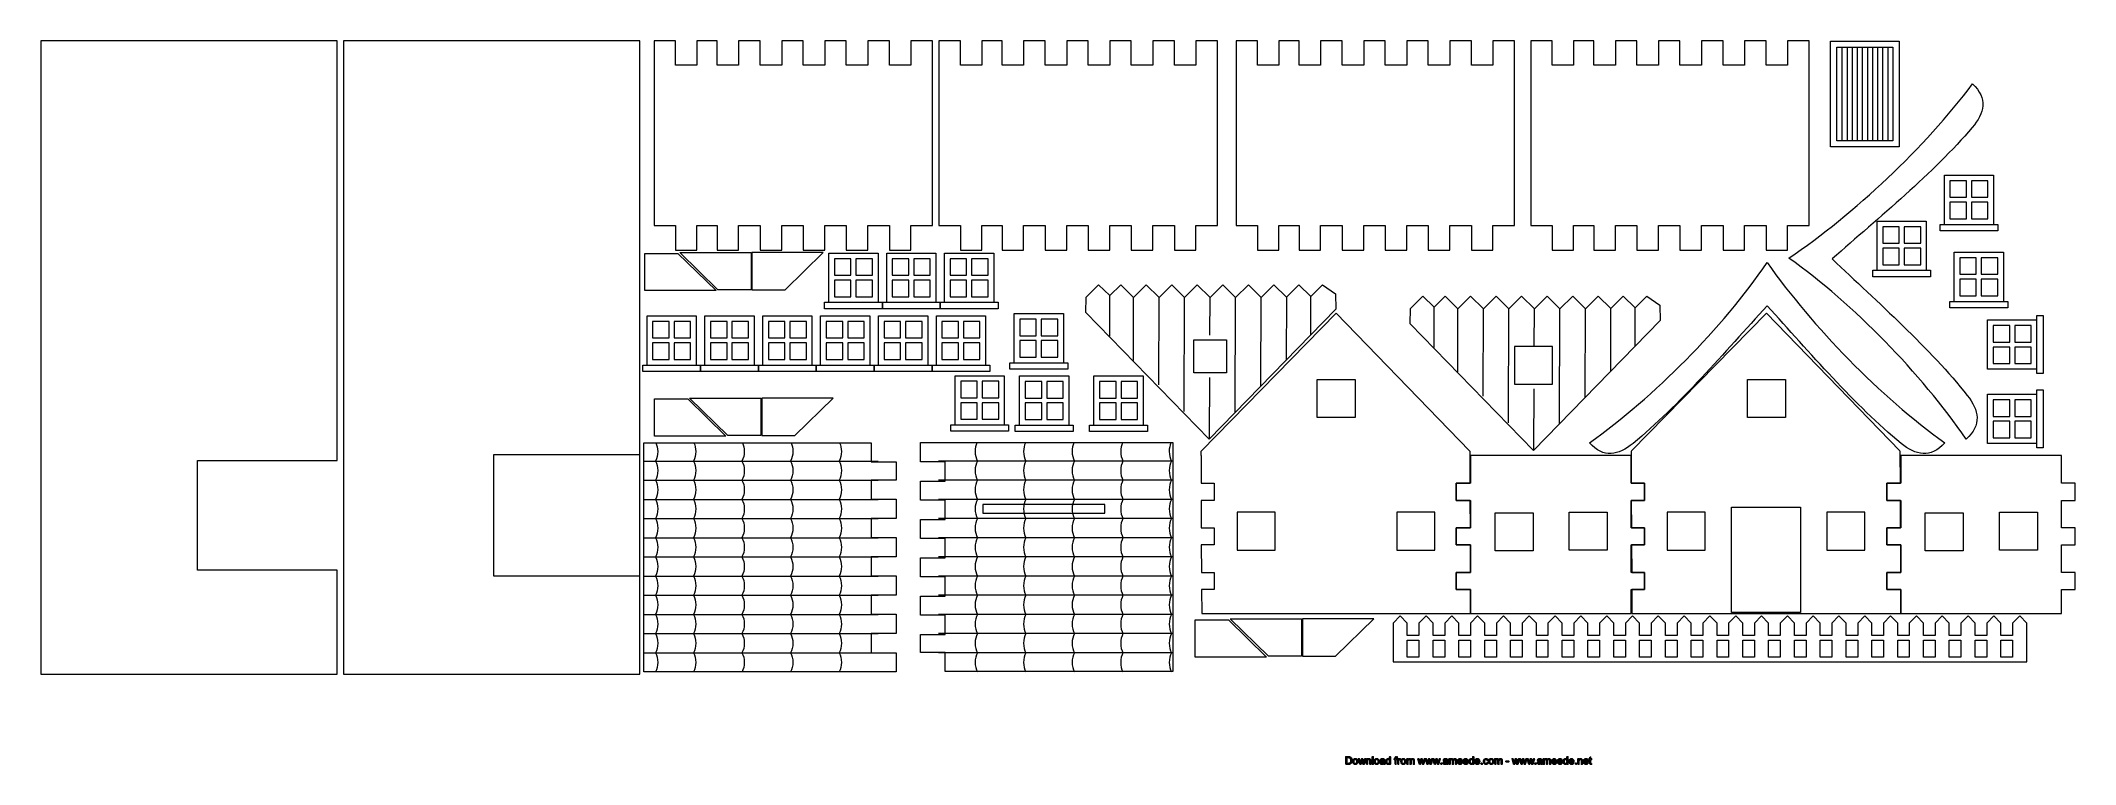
# Model space of a CAD drawing. Header units: millimetres. Extents: x -871 to 786, y -405 to 185.
import ezdxf

# ---------------------------------------------------------------- set-up
doc = ezdxf.new("R2010")
doc.units = ezdxf.units.MM
doc.header["$MEASUREMENT"] = 0
doc.layers.add('Layer 1', color=7, linetype='Continuous')

msp = doc.modelspace()

# ---------------------------------------------------------------- linework, layer by layer
at = {"layer": 'Layer 1', "color": 5, "lineweight": 9}
for points, knots in [([(-800.0126, 184.6568), (-800.0126, 184.6568), (-799.9866, 184.6568), (-799.9866, 184.6568), (-799.9866, 184.6568), (-799.9866, 184.6568), (-629.3656, 184.6568), (-629.3656, 184.6568), (-629.3656, 184.6568), (-629.3656, 184.6568), (-629.3656, -72.9132), (-629.3656, -72.9132), (-629.3656, -72.9132), (-629.3656, -72.9132), (-629.3656, -73.8132), (-629.3656, -73.8132), (-629.3656, -73.8132), (-629.3656, -73.8132), (-629.3656, -157.5032), (-629.3656, -157.5032), (-629.3656, -157.5032), (-629.3656, -157.5032), (-743.2246, -157.5032), (-743.2246, -157.5032), (-743.2246, -157.5032), (-743.2246, -157.5032), (-743.2246, -246.7932), (-743.2246, -246.7932), (-743.2246, -246.7932), (-743.2246, -246.7932), (-629.3656, -246.7932), (-629.3656, -246.7932), (-629.3656, -246.7932), (-629.3656, -246.7932), (-629.3656, -331.3832), (-629.3656, -331.3832), (-629.3656, -331.3832), (-629.3656, -331.3832), (-799.9866, -331.3832), (-799.9866, -331.3832), (-799.9866, -331.3832), (-799.9866, -331.3832), (-800.0126, -331.3832), (-800.0126, -331.3832), (-800.0126, -331.3832), (-800.0126, -331.3832), (-870.8526, -331.3832), (-870.8526, -331.3832), (-870.8526, -331.3832), (-870.8526, -331.3832), (-870.8526, 184.6568), (-870.8526, 184.6568), (-870.8526, 184.6568), (-870.8526, 184.6568), (-800.0126, 184.6568), (-800.0126, 184.6568)], [0, 0, 0, 0, 0.066666667, 0.066666667, 0.066666667, 0.066666667, 0.133333333, 0.133333333, 0.133333333, 0.133333333, 0.2, 0.2, 0.2, 0.2, 0.266666667, 0.266666667, 0.266666667, 0.266666667, 0.333333333, 0.333333333, 0.333333333, 0.333333333, 0.4, 0.4, 0.4, 0.4, 0.466666667, 0.466666667, 0.466666667, 0.466666667, 0.533333333, 0.533333333, 0.533333333, 0.533333333, 0.6, 0.6, 0.6, 0.6, 0.666666667, 0.666666667, 0.666666667, 0.666666667, 0.733333333, 0.733333333, 0.733333333, 0.733333333, 0.8, 0.8, 0.8, 0.8, 0.866666667, 0.866666667, 0.866666667, 0.866666667, 1, 1, 1, 1]), ([(-553.4876, 184.6568), (-553.4876, 184.6568), (-553.4606, 184.6568), (-553.4606, 184.6568), (-553.4606, 184.6568), (-553.4606, 184.6568), (-382.8396, 184.6568), (-382.8396, 184.6568), (-382.8396, 184.6568), (-382.8396, 184.6568), (-382.8396, -72.9132), (-382.8396, -72.9132), (-382.8396, -72.9132), (-382.8396, -72.9132), (-382.8396, -73.8132), (-382.8396, -73.8132), (-382.8396, -73.8132), (-382.8396, -73.8132), (-382.8396, -331.3832), (-382.8396, -331.3832), (-382.8396, -331.3832), (-382.8396, -331.3832), (-553.4606, -331.3832), (-553.4606, -331.3832), (-553.4606, -331.3832), (-553.4606, -331.3832), (-553.4876, -331.3832), (-553.4876, -331.3832), (-553.4876, -331.3832), (-553.4876, -331.3832), (-624.3266, -331.3832), (-624.3266, -331.3832), (-624.3266, -331.3832), (-624.3266, -331.3832), (-624.3266, 184.6568), (-624.3266, 184.6568), (-624.3266, 184.6568), (-624.3266, 184.6568), (-553.4876, 184.6568), (-553.4876, 184.6568)], [0, 0, 0, 0, 0.090909091, 0.090909091, 0.090909091, 0.090909091, 0.181818182, 0.181818182, 0.181818182, 0.181818182, 0.272727273, 0.272727273, 0.272727273, 0.272727273, 0.363636364, 0.363636364, 0.363636364, 0.363636364, 0.454545455, 0.454545455, 0.454545455, 0.454545455, 0.545454545, 0.545454545, 0.545454545, 0.545454545, 0.636363636, 0.636363636, 0.636363636, 0.636363636, 0.727272727, 0.727272727, 0.727272727, 0.727272727, 0.818181818, 0.818181818, 0.818181818, 0.818181818, 1, 1, 1, 1]), ([(-371.3576, 34.1168), (-371.3576, 34.1168), (-371.3576, 50.6968), (-371.3576, 50.6968), (-371.3576, 50.6968), (-371.3576, 50.6968), (-371.3576, 103.2368), (-371.3576, 103.2368), (-371.3576, 103.2368), (-371.3576, 103.2368), (-371.3576, 164.5868), (-371.3576, 164.5868), (-371.3576, 164.5868), (-371.3576, 164.5868), (-371.3576, 184.6568), (-371.3576, 184.6568), (-371.3576, 184.6568), (-371.3576, 184.6568), (-353.9236, 184.6568), (-353.9236, 184.6568), (-353.9236, 184.6568), (-353.9236, 184.6568), (-353.9236, 164.5868), (-353.9236, 164.5868), (-353.9236, 164.5868), (-353.9236, 164.5868), (-336.5246, 164.5868), (-336.5246, 164.5868), (-336.5246, 164.5868), (-336.5246, 164.5868), (-336.5246, 184.6568), (-336.5246, 184.6568), (-336.5246, 184.6568), (-336.5246, 184.6568), (-319.9856, 184.6568), (-319.9856, 184.6568), (-319.9856, 184.6568), (-319.9856, 184.6568), (-319.9856, 164.5868), (-319.9856, 164.5868), (-319.9856, 164.5868), (-319.9856, 164.5868), (-302.4436, 164.5868), (-302.4436, 164.5868), (-302.4436, 164.5868), (-302.4436, 164.5868), (-302.4436, 184.6568), (-302.4436, 184.6568), (-302.4436, 184.6568), (-302.4436, 184.6568), (-284.9036, 184.6568), (-284.9036, 184.6568), (-284.9036, 184.6568), (-284.9036, 184.6568), (-284.9036, 164.5868), (-284.9036, 164.5868), (-284.9036, 164.5868), (-284.9036, 164.5868), (-267.3646, 164.5868), (-267.3646, 164.5868), (-267.3646, 164.5868), (-267.3646, 164.5868), (-267.3646, 184.6568), (-267.3646, 184.6568), (-267.3646, 184.6568), (-267.3646, 184.6568), (-249.8226, 184.6568), (-249.8226, 184.6568), (-249.8226, 184.6568), (-249.8226, 184.6568), (-249.8226, 164.5868), (-249.8226, 164.5868), (-249.8226, 164.5868), (-249.8226, 164.5868), (-232.2836, 164.5868), (-232.2836, 164.5868), (-232.2836, 164.5868), (-232.2836, 164.5868), (-232.2836, 184.6568), (-232.2836, 184.6568), (-232.2836, 184.6568), (-232.2836, 184.6568), (-214.7446, 184.6568), (-214.7446, 184.6568), (-214.7446, 184.6568), (-214.7446, 184.6568), (-214.7446, 164.5868), (-214.7446, 164.5868), (-214.7446, 164.5868), (-214.7446, 164.5868), (-197.2036, 164.5868), (-197.2036, 164.5868), (-197.2036, 164.5868), (-197.2036, 164.5868), (-197.2036, 184.6568), (-197.2036, 184.6568), (-197.2036, 184.6568), (-197.2036, 184.6568), (-179.6626, 184.6568), (-179.6626, 184.6568), (-179.6626, 184.6568), (-179.6626, 184.6568), (-179.6626, 164.5868), (-179.6626, 164.5868), (-179.6626, 164.5868), (-179.6626, 164.5868), (-162.1236, 164.5868), (-162.1236, 164.5868), (-162.1236, 164.5868), (-162.1236, 164.5868), (-162.1236, 184.6568), (-162.1236, 184.6568), (-162.1236, 184.6568), (-162.1236, 184.6568), (-144.5836, 184.6568), (-144.5836, 184.6568), (-144.5836, 184.6568), (-144.5836, 184.6568), (-144.5836, 164.3468), (-144.5836, 164.3468), (-144.5836, 164.3468), (-144.5836, 164.3468), (-144.5856, 50.6968), (-144.5856, 50.6968), (-144.5856, 50.6968), (-144.5856, 50.6968), (-144.5856, 34.1168), (-144.5856, 34.1168), (-144.5856, 34.1168), (-144.5856, 34.1168), (-162.1236, 34.1168), (-162.1236, 34.1168), (-162.1236, 34.1168), (-162.1236, 34.1168), (-162.1236, 14.0468), (-162.1236, 14.0468), (-162.1236, 14.0468), (-162.1236, 14.0468), (-179.6626, 14.0468), (-179.6626, 14.0468), (-179.6626, 14.0468), (-179.6626, 14.0468), (-179.6626, 34.1168), (-179.6626, 34.1168), (-179.6626, 34.1168), (-179.6626, 34.1168), (-197.2036, 34.1168), (-197.2036, 34.1168), (-197.2036, 34.1168), (-197.2036, 34.1168), (-197.2036, 14.0468), (-197.2036, 14.0468), (-197.2036, 14.0468), (-197.2036, 14.0468), (-214.7446, 14.0468), (-214.7446, 14.0468), (-214.7446, 14.0468), (-214.7446, 14.0468), (-214.7446, 34.1168), (-214.7446, 34.1168), (-214.7446, 34.1168), (-214.7446, 34.1168), (-232.2836, 34.1168), (-232.2836, 34.1168), (-232.2836, 34.1168), (-232.2836, 34.1168), (-232.2836, 14.0468), (-232.2836, 14.0468), (-232.2836, 14.0468), (-232.2836, 14.0468), (-249.8226, 14.0468), (-249.8226, 14.0468), (-249.8226, 14.0468), (-249.8226, 14.0468), (-249.8226, 34.1168), (-249.8226, 34.1168), (-249.8226, 34.1168), (-249.8226, 34.1168), (-267.3646, 34.1168), (-267.3646, 34.1168), (-267.3646, 34.1168), (-267.3646, 34.1168), (-267.3646, 14.0468), (-267.3646, 14.0468), (-267.3646, 14.0468), (-267.3646, 14.0468), (-284.9036, 14.0468), (-284.9036, 14.0468), (-284.9036, 14.0468), (-284.9036, 14.0468), (-284.9036, 34.1168), (-284.9036, 34.1168), (-284.9036, 34.1168), (-284.9036, 34.1168), (-302.4436, 34.1168), (-302.4436, 34.1168), (-302.4436, 34.1168), (-302.4436, 34.1168), (-302.4436, 14.0468), (-302.4436, 14.0468), (-302.4436, 14.0468), (-302.4436, 14.0468), (-319.9856, 14.0468), (-319.9856, 14.0468), (-319.9856, 14.0468), (-319.9856, 14.0468), (-319.9856, 34.1168), (-319.9856, 34.1168), (-319.9856, 34.1168), (-319.9856, 34.1168), (-336.5246, 34.1168), (-336.5246, 34.1168), (-336.5246, 34.1168), (-336.5246, 34.1168), (-336.5246, 14.0468), (-336.5246, 14.0468), (-336.5246, 14.0468), (-336.5246, 14.0468), (-353.9236, 14.0468), (-353.9236, 14.0468), (-353.9236, 14.0468), (-353.9236, 14.0468), (-353.9236, 34.1168), (-353.9236, 34.1168), (-353.9236, 34.1168), (-353.9236, 34.1168), (-371.3576, 34.1168), (-371.3576, 34.1168)], [0, 0, 0, 0, 0.017241379, 0.017241379, 0.017241379, 0.017241379, 0.034482759, 0.034482759, 0.034482759, 0.034482759, 0.051724138, 0.051724138, 0.051724138, 0.051724138, 0.068965517, 0.068965517, 0.068965517, 0.068965517, 0.086206897, 0.086206897, 0.086206897, 0.086206897, 0.103448276, 0.103448276, 0.103448276, 0.103448276, 0.120689655, 0.120689655, 0.120689655, 0.120689655, 0.137931034, 0.137931034, 0.137931034, 0.137931034, 0.155172414, 0.155172414, 0.155172414, 0.155172414, 0.172413793, 0.172413793, 0.172413793, 0.172413793, 0.189655172, 0.189655172, 0.189655172, 0.189655172, 0.206896552, 0.206896552, 0.206896552, 0.206896552, 0.224137931, 0.224137931, 0.224137931, 0.224137931, 0.24137931, 0.24137931, 0.24137931, 0.24137931, 0.25862069, 0.25862069, 0.25862069, 0.25862069, 0.275862069, 0.275862069, 0.275862069, 0.275862069, 0.293103448, 0.293103448, 0.293103448, 0.293103448, 0.310344828, 0.310344828, 0.310344828, 0.310344828, 0.327586207, 0.327586207, 0.327586207, 0.327586207, 0.344827586, 0.344827586, 0.344827586, 0.344827586, 0.362068966, 0.362068966, 0.362068966, 0.362068966, 0.379310345, 0.379310345, 0.379310345, 0.379310345, 0.396551724, 0.396551724, 0.396551724, 0.396551724, 0.413793103, 0.413793103, 0.413793103, 0.413793103, 0.431034483, 0.431034483, 0.431034483, 0.431034483, 0.448275862, 0.448275862, 0.448275862, 0.448275862, 0.465517241, 0.465517241, 0.465517241, 0.465517241, 0.482758621, 0.482758621, 0.482758621, 0.482758621, 0.5, 0.5, 0.5, 0.5, 0.517241379, 0.517241379, 0.517241379, 0.517241379, 0.534482759, 0.534482759, 0.534482759, 0.534482759, 0.551724138, 0.551724138, 0.551724138, 0.551724138, 0.568965517, 0.568965517, 0.568965517, 0.568965517, 0.586206897, 0.586206897, 0.586206897, 0.586206897, 0.603448276, 0.603448276, 0.603448276, 0.603448276, 0.620689655, 0.620689655, 0.620689655, 0.620689655, 0.637931034, 0.637931034, 0.637931034, 0.637931034, 0.655172414, 0.655172414, 0.655172414, 0.655172414, 0.672413793, 0.672413793, 0.672413793, 0.672413793, 0.689655172, 0.689655172, 0.689655172, 0.689655172, 0.706896552, 0.706896552, 0.706896552, 0.706896552, 0.724137931, 0.724137931, 0.724137931, 0.724137931, 0.74137931, 0.74137931, 0.74137931, 0.74137931, 0.75862069, 0.75862069, 0.75862069, 0.75862069, 0.775862069, 0.775862069, 0.775862069, 0.775862069, 0.793103448, 0.793103448, 0.793103448, 0.793103448, 0.810344828, 0.810344828, 0.810344828, 0.810344828, 0.827586207, 0.827586207, 0.827586207, 0.827586207, 0.844827586, 0.844827586, 0.844827586, 0.844827586, 0.862068966, 0.862068966, 0.862068966, 0.862068966, 0.879310345, 0.879310345, 0.879310345, 0.879310345, 0.896551724, 0.896551724, 0.896551724, 0.896551724, 0.913793103, 0.913793103, 0.913793103, 0.913793103, 0.931034483, 0.931034483, 0.931034483, 0.931034483, 0.948275862, 0.948275862, 0.948275862, 0.948275862, 0.965517241, 0.965517241, 0.965517241, 0.965517241, 1, 1, 1, 1]), ([(-139.2826, 34.1168), (-139.2826, 34.1168), (-139.2826, 50.6968), (-139.2826, 50.6968), (-139.2826, 50.6968), (-139.2826, 50.6968), (-139.2826, 103.2368), (-139.2826, 103.2368), (-139.2826, 103.2368), (-139.2826, 103.2368), (-139.2826, 164.5868), (-139.2826, 164.5868), (-139.2826, 164.5868), (-139.2826, 164.5868), (-139.2826, 184.6568), (-139.2826, 184.6568), (-139.2826, 184.6568), (-139.2826, 184.6568), (-121.8486, 184.6568), (-121.8486, 184.6568), (-121.8486, 184.6568), (-121.8486, 184.6568), (-121.8486, 164.5868), (-121.8486, 164.5868), (-121.8486, 164.5868), (-121.8486, 164.5868), (-104.4496, 164.5868), (-104.4496, 164.5868), (-104.4496, 164.5868), (-104.4496, 164.5868), (-104.4496, 184.6568), (-104.4496, 184.6568), (-104.4496, 184.6568), (-104.4496, 184.6568), (-87.9106, 184.6568), (-87.9106, 184.6568), (-87.9106, 184.6568), (-87.9106, 184.6568), (-87.9106, 164.5868), (-87.9106, 164.5868), (-87.9106, 164.5868), (-87.9106, 164.5868), (-70.3666, 164.5868), (-70.3666, 164.5868), (-70.3666, 164.5868), (-70.3666, 164.5868), (-70.3666, 184.6568), (-70.3666, 184.6568), (-70.3666, 184.6568), (-70.3666, 184.6568), (-52.8266, 184.6568), (-52.8266, 184.6568), (-52.8266, 184.6568), (-52.8266, 184.6568), (-52.8266, 164.5868), (-52.8266, 164.5868), (-52.8266, 164.5868), (-52.8266, 164.5868), (-35.2866, 164.5868), (-35.2866, 164.5868), (-35.2866, 164.5868), (-35.2866, 164.5868), (-35.2866, 184.6568), (-35.2866, 184.6568), (-35.2866, 184.6568), (-35.2866, 184.6568), (-17.7466, 184.6568), (-17.7466, 184.6568), (-17.7466, 184.6568), (-17.7466, 184.6568), (-17.7466, 164.5868), (-17.7466, 164.5868), (-17.7466, 164.5868), (-17.7466, 164.5868), (-0.2066, 164.5868), (-0.2066, 164.5868), (-0.2066, 164.5868), (-0.2066, 164.5868), (-0.2066, 184.6568), (-0.2066, 184.6568), (-0.2066, 184.6568), (-0.2066, 184.6568), (17.3334, 184.6568), (17.3334, 184.6568), (17.3334, 184.6568), (17.3334, 184.6568), (17.3334, 164.5868), (17.3334, 164.5868), (17.3334, 164.5868), (17.3334, 164.5868), (34.8734, 164.5868), (34.8734, 164.5868), (34.8734, 164.5868), (34.8734, 164.5868), (34.8734, 184.6568), (34.8734, 184.6568), (34.8734, 184.6568), (34.8734, 184.6568), (52.4134, 184.6568), (52.4134, 184.6568), (52.4134, 184.6568), (52.4134, 184.6568), (52.4134, 164.5868), (52.4134, 164.5868), (52.4134, 164.5868), (52.4134, 164.5868), (69.9534, 164.5868), (69.9534, 164.5868), (69.9534, 164.5868), (69.9534, 164.5868), (69.9534, 184.6568), (69.9534, 184.6568), (69.9534, 184.6568), (69.9534, 184.6568), (87.4934, 184.6568), (87.4934, 184.6568), (87.4934, 184.6568), (87.4934, 184.6568), (87.4934, 164.3468), (87.4934, 164.3468), (87.4934, 164.3468), (87.4934, 164.3468), (87.4934, 50.6968), (87.4934, 50.6968), (87.4934, 50.6968), (87.4934, 50.6968), (87.4934, 34.1168), (87.4934, 34.1168), (87.4934, 34.1168), (87.4934, 34.1168), (69.9534, 34.1168), (69.9534, 34.1168), (69.9534, 34.1168), (69.9534, 34.1168), (69.9534, 14.0468), (69.9534, 14.0468), (69.9534, 14.0468), (69.9534, 14.0468), (52.4134, 14.0468), (52.4134, 14.0468), (52.4134, 14.0468), (52.4134, 14.0468), (52.4134, 34.1168), (52.4134, 34.1168), (52.4134, 34.1168), (52.4134, 34.1168), (34.8734, 34.1168), (34.8734, 34.1168), (34.8734, 34.1168), (34.8734, 34.1168), (34.8734, 14.0468), (34.8734, 14.0468), (34.8734, 14.0468), (34.8734, 14.0468), (17.3334, 14.0468), (17.3334, 14.0468), (17.3334, 14.0468), (17.3334, 14.0468), (17.3334, 34.1168), (17.3334, 34.1168), (17.3334, 34.1168), (17.3334, 34.1168), (-0.2066, 34.1168), (-0.2066, 34.1168), (-0.2066, 34.1168), (-0.2066, 34.1168), (-0.2066, 14.0468), (-0.2066, 14.0468), (-0.2066, 14.0468), (-0.2066, 14.0468), (-17.7466, 14.0468), (-17.7466, 14.0468), (-17.7466, 14.0468), (-17.7466, 14.0468), (-17.7466, 34.1168), (-17.7466, 34.1168), (-17.7466, 34.1168), (-17.7466, 34.1168), (-35.2866, 34.1168), (-35.2866, 34.1168), (-35.2866, 34.1168), (-35.2866, 34.1168), (-35.2866, 14.0468), (-35.2866, 14.0468), (-35.2866, 14.0468), (-35.2866, 14.0468), (-52.8266, 14.0468), (-52.8266, 14.0468), (-52.8266, 14.0468), (-52.8266, 14.0468), (-52.8266, 34.1168), (-52.8266, 34.1168), (-52.8266, 34.1168), (-52.8266, 34.1168), (-70.3666, 34.1168), (-70.3666, 34.1168), (-70.3666, 34.1168), (-70.3666, 34.1168), (-70.3666, 14.0468), (-70.3666, 14.0468), (-70.3666, 14.0468), (-70.3666, 14.0468), (-87.9106, 14.0468), (-87.9106, 14.0468), (-87.9106, 14.0468), (-87.9106, 14.0468), (-87.9106, 34.1168), (-87.9106, 34.1168), (-87.9106, 34.1168), (-87.9106, 34.1168), (-104.4496, 34.1168), (-104.4496, 34.1168), (-104.4496, 34.1168), (-104.4496, 34.1168), (-104.4496, 14.0468), (-104.4496, 14.0468), (-104.4496, 14.0468), (-104.4496, 14.0468), (-121.8486, 14.0468), (-121.8486, 14.0468), (-121.8486, 14.0468), (-121.8486, 14.0468), (-121.8486, 34.1168), (-121.8486, 34.1168), (-121.8486, 34.1168), (-121.8486, 34.1168), (-139.2826, 34.1168), (-139.2826, 34.1168)], [0, 0, 0, 0, 0.017241379, 0.017241379, 0.017241379, 0.017241379, 0.034482759, 0.034482759, 0.034482759, 0.034482759, 0.051724138, 0.051724138, 0.051724138, 0.051724138, 0.068965517, 0.068965517, 0.068965517, 0.068965517, 0.086206897, 0.086206897, 0.086206897, 0.086206897, 0.103448276, 0.103448276, 0.103448276, 0.103448276, 0.120689655, 0.120689655, 0.120689655, 0.120689655, 0.137931034, 0.137931034, 0.137931034, 0.137931034, 0.155172414, 0.155172414, 0.155172414, 0.155172414, 0.172413793, 0.172413793, 0.172413793, 0.172413793, 0.189655172, 0.189655172, 0.189655172, 0.189655172, 0.206896552, 0.206896552, 0.206896552, 0.206896552, 0.224137931, 0.224137931, 0.224137931, 0.224137931, 0.24137931, 0.24137931, 0.24137931, 0.24137931, 0.25862069, 0.25862069, 0.25862069, 0.25862069, 0.275862069, 0.275862069, 0.275862069, 0.275862069, 0.293103448, 0.293103448, 0.293103448, 0.293103448, 0.310344828, 0.310344828, 0.310344828, 0.310344828, 0.327586207, 0.327586207, 0.327586207, 0.327586207, 0.344827586, 0.344827586, 0.344827586, 0.344827586, 0.362068966, 0.362068966, 0.362068966, 0.362068966, 0.379310345, 0.379310345, 0.379310345, 0.379310345, 0.396551724, 0.396551724, 0.396551724, 0.396551724, 0.413793103, 0.413793103, 0.413793103, 0.413793103, 0.431034483, 0.431034483, 0.431034483, 0.431034483, 0.448275862, 0.448275862, 0.448275862, 0.448275862, 0.465517241, 0.465517241, 0.465517241, 0.465517241, 0.482758621, 0.482758621, 0.482758621, 0.482758621, 0.5, 0.5, 0.5, 0.5, 0.517241379, 0.517241379, 0.517241379, 0.517241379, 0.534482759, 0.534482759, 0.534482759, 0.534482759, 0.551724138, 0.551724138, 0.551724138, 0.551724138, 0.568965517, 0.568965517, 0.568965517, 0.568965517, 0.586206897, 0.586206897, 0.586206897, 0.586206897, 0.603448276, 0.603448276, 0.603448276, 0.603448276, 0.620689655, 0.620689655, 0.620689655, 0.620689655, 0.637931034, 0.637931034, 0.637931034, 0.637931034, 0.655172414, 0.655172414, 0.655172414, 0.655172414, 0.672413793, 0.672413793, 0.672413793, 0.672413793, 0.689655172, 0.689655172, 0.689655172, 0.689655172, 0.706896552, 0.706896552, 0.706896552, 0.706896552, 0.724137931, 0.724137931, 0.724137931, 0.724137931, 0.74137931, 0.74137931, 0.74137931, 0.74137931, 0.75862069, 0.75862069, 0.75862069, 0.75862069, 0.775862069, 0.775862069, 0.775862069, 0.775862069, 0.793103448, 0.793103448, 0.793103448, 0.793103448, 0.810344828, 0.810344828, 0.810344828, 0.810344828, 0.827586207, 0.827586207, 0.827586207, 0.827586207, 0.844827586, 0.844827586, 0.844827586, 0.844827586, 0.862068966, 0.862068966, 0.862068966, 0.862068966, 0.879310345, 0.879310345, 0.879310345, 0.879310345, 0.896551724, 0.896551724, 0.896551724, 0.896551724, 0.913793103, 0.913793103, 0.913793103, 0.913793103, 0.931034483, 0.931034483, 0.931034483, 0.931034483, 0.948275862, 0.948275862, 0.948275862, 0.948275862, 0.965517241, 0.965517241, 0.965517241, 0.965517241, 1, 1, 1, 1]), ([(102.6134, 34.1168), (102.6134, 34.1168), (102.6134, 50.6968), (102.6134, 50.6968), (102.6134, 50.6968), (102.6134, 50.6968), (102.6134, 103.2368), (102.6134, 103.2368), (102.6134, 103.2368), (102.6134, 103.2368), (102.6134, 164.5868), (102.6134, 164.5868), (102.6134, 164.5868), (102.6134, 164.5868), (102.6134, 184.6568), (102.6134, 184.6568), (102.6134, 184.6568), (102.6134, 184.6568), (120.0434, 184.6568), (120.0434, 184.6568), (120.0434, 184.6568), (120.0434, 184.6568), (120.0434, 164.5868), (120.0434, 164.5868), (120.0434, 164.5868), (120.0434, 164.5868), (137.4434, 164.5868), (137.4434, 164.5868), (137.4434, 164.5868), (137.4434, 164.5868), (137.4434, 184.6568), (137.4434, 184.6568), (137.4434, 184.6568), (137.4434, 184.6568), (153.9834, 184.6568), (153.9834, 184.6568), (153.9834, 184.6568), (153.9834, 184.6568), (153.9834, 164.5868), (153.9834, 164.5868), (153.9834, 164.5868), (153.9834, 164.5868), (171.5234, 164.5868), (171.5234, 164.5868), (171.5234, 164.5868), (171.5234, 164.5868), (171.5234, 184.6568), (171.5234, 184.6568), (171.5234, 184.6568), (171.5234, 184.6568), (189.0634, 184.6568), (189.0634, 184.6568), (189.0634, 184.6568), (189.0634, 184.6568), (189.0634, 164.5868), (189.0634, 164.5868), (189.0634, 164.5868), (189.0634, 164.5868), (206.6034, 164.5868), (206.6034, 164.5868), (206.6034, 164.5868), (206.6034, 164.5868), (206.6034, 184.6568), (206.6034, 184.6568), (206.6034, 184.6568), (206.6034, 184.6568), (224.1434, 184.6568), (224.1434, 184.6568), (224.1434, 184.6568), (224.1434, 184.6568), (224.1434, 164.5868), (224.1434, 164.5868), (224.1434, 164.5868), (224.1434, 164.5868), (241.6834, 164.5868), (241.6834, 164.5868), (241.6834, 164.5868), (241.6834, 164.5868), (241.6834, 184.6568), (241.6834, 184.6568), (241.6834, 184.6568), (241.6834, 184.6568), (259.2234, 184.6568), (259.2234, 184.6568), (259.2234, 184.6568), (259.2234, 184.6568), (259.2234, 164.5868), (259.2234, 164.5868), (259.2234, 164.5868), (259.2234, 164.5868), (276.7634, 164.5868), (276.7634, 164.5868), (276.7634, 164.5868), (276.7634, 164.5868), (276.7634, 184.6568), (276.7634, 184.6568), (276.7634, 184.6568), (276.7634, 184.6568), (294.3034, 184.6568), (294.3034, 184.6568), (294.3034, 184.6568), (294.3034, 184.6568), (294.3034, 164.5868), (294.3034, 164.5868), (294.3034, 164.5868), (294.3034, 164.5868), (311.8434, 164.5868), (311.8434, 164.5868), (311.8434, 164.5868), (311.8434, 164.5868), (311.8434, 184.6568), (311.8434, 184.6568), (311.8434, 184.6568), (311.8434, 184.6568), (329.3834, 184.6568), (329.3834, 184.6568), (329.3834, 184.6568), (329.3834, 184.6568), (329.3834, 164.3468), (329.3834, 164.3468), (329.3834, 164.3468), (329.3834, 164.3468), (329.3834, 50.6968), (329.3834, 50.6968), (329.3834, 50.6968), (329.3834, 50.6968), (329.3834, 34.1168), (329.3834, 34.1168), (329.3834, 34.1168), (329.3834, 34.1168), (311.8434, 34.1168), (311.8434, 34.1168), (311.8434, 34.1168), (311.8434, 34.1168), (311.8434, 14.0468), (311.8434, 14.0468), (311.8434, 14.0468), (311.8434, 14.0468), (294.3034, 14.0468), (294.3034, 14.0468), (294.3034, 14.0468), (294.3034, 14.0468), (294.3034, 34.1168), (294.3034, 34.1168), (294.3034, 34.1168), (294.3034, 34.1168), (276.7634, 34.1168), (276.7634, 34.1168), (276.7634, 34.1168), (276.7634, 34.1168), (276.7634, 14.0468), (276.7634, 14.0468), (276.7634, 14.0468), (276.7634, 14.0468), (259.2234, 14.0468), (259.2234, 14.0468), (259.2234, 14.0468), (259.2234, 14.0468), (259.2234, 34.1168), (259.2234, 34.1168), (259.2234, 34.1168), (259.2234, 34.1168), (241.6834, 34.1168), (241.6834, 34.1168), (241.6834, 34.1168), (241.6834, 34.1168), (241.6834, 14.0468), (241.6834, 14.0468), (241.6834, 14.0468), (241.6834, 14.0468), (224.1434, 14.0468), (224.1434, 14.0468), (224.1434, 14.0468), (224.1434, 14.0468), (224.1434, 34.1168), (224.1434, 34.1168), (224.1434, 34.1168), (224.1434, 34.1168), (206.6034, 34.1168), (206.6034, 34.1168), (206.6034, 34.1168), (206.6034, 34.1168), (206.6034, 14.0468), (206.6034, 14.0468), (206.6034, 14.0468), (206.6034, 14.0468), (189.0634, 14.0468), (189.0634, 14.0468), (189.0634, 14.0468), (189.0634, 14.0468), (189.0634, 34.1168), (189.0634, 34.1168), (189.0634, 34.1168), (189.0634, 34.1168), (171.5234, 34.1168), (171.5234, 34.1168), (171.5234, 34.1168), (171.5234, 34.1168), (171.5234, 14.0468), (171.5234, 14.0468), (171.5234, 14.0468), (171.5234, 14.0468), (153.9834, 14.0468), (153.9834, 14.0468), (153.9834, 14.0468), (153.9834, 14.0468), (153.9834, 34.1168), (153.9834, 34.1168), (153.9834, 34.1168), (153.9834, 34.1168), (137.4434, 34.1168), (137.4434, 34.1168), (137.4434, 34.1168), (137.4434, 34.1168), (137.4434, 14.0468), (137.4434, 14.0468), (137.4434, 14.0468), (137.4434, 14.0468), (120.0434, 14.0468), (120.0434, 14.0468), (120.0434, 14.0468), (120.0434, 14.0468), (120.0434, 34.1168), (120.0434, 34.1168), (120.0434, 34.1168), (120.0434, 34.1168), (102.6134, 34.1168), (102.6134, 34.1168)], [0, 0, 0, 0, 0.017241379, 0.017241379, 0.017241379, 0.017241379, 0.034482759, 0.034482759, 0.034482759, 0.034482759, 0.051724138, 0.051724138, 0.051724138, 0.051724138, 0.068965517, 0.068965517, 0.068965517, 0.068965517, 0.086206897, 0.086206897, 0.086206897, 0.086206897, 0.103448276, 0.103448276, 0.103448276, 0.103448276, 0.120689655, 0.120689655, 0.120689655, 0.120689655, 0.137931034, 0.137931034, 0.137931034, 0.137931034, 0.155172414, 0.155172414, 0.155172414, 0.155172414, 0.172413793, 0.172413793, 0.172413793, 0.172413793, 0.189655172, 0.189655172, 0.189655172, 0.189655172, 0.206896552, 0.206896552, 0.206896552, 0.206896552, 0.224137931, 0.224137931, 0.224137931, 0.224137931, 0.24137931, 0.24137931, 0.24137931, 0.24137931, 0.25862069, 0.25862069, 0.25862069, 0.25862069, 0.275862069, 0.275862069, 0.275862069, 0.275862069, 0.293103448, 0.293103448, 0.293103448, 0.293103448, 0.310344828, 0.310344828, 0.310344828, 0.310344828, 0.327586207, 0.327586207, 0.327586207, 0.327586207, 0.344827586, 0.344827586, 0.344827586, 0.344827586, 0.362068966, 0.362068966, 0.362068966, 0.362068966, 0.379310345, 0.379310345, 0.379310345, 0.379310345, 0.396551724, 0.396551724, 0.396551724, 0.396551724, 0.413793103, 0.413793103, 0.413793103, 0.413793103, 0.431034483, 0.431034483, 0.431034483, 0.431034483, 0.448275862, 0.448275862, 0.448275862, 0.448275862, 0.465517241, 0.465517241, 0.465517241, 0.465517241, 0.482758621, 0.482758621, 0.482758621, 0.482758621, 0.5, 0.5, 0.5, 0.5, 0.517241379, 0.517241379, 0.517241379, 0.517241379, 0.534482759, 0.534482759, 0.534482759, 0.534482759, 0.551724138, 0.551724138, 0.551724138, 0.551724138, 0.568965517, 0.568965517, 0.568965517, 0.568965517, 0.586206897, 0.586206897, 0.586206897, 0.586206897, 0.603448276, 0.603448276, 0.603448276, 0.603448276, 0.620689655, 0.620689655, 0.620689655, 0.620689655, 0.637931034, 0.637931034, 0.637931034, 0.637931034, 0.655172414, 0.655172414, 0.655172414, 0.655172414, 0.672413793, 0.672413793, 0.672413793, 0.672413793, 0.689655172, 0.689655172, 0.689655172, 0.689655172, 0.706896552, 0.706896552, 0.706896552, 0.706896552, 0.724137931, 0.724137931, 0.724137931, 0.724137931, 0.74137931, 0.74137931, 0.74137931, 0.74137931, 0.75862069, 0.75862069, 0.75862069, 0.75862069, 0.775862069, 0.775862069, 0.775862069, 0.775862069, 0.793103448, 0.793103448, 0.793103448, 0.793103448, 0.810344828, 0.810344828, 0.810344828, 0.810344828, 0.827586207, 0.827586207, 0.827586207, 0.827586207, 0.844827586, 0.844827586, 0.844827586, 0.844827586, 0.862068966, 0.862068966, 0.862068966, 0.862068966, 0.879310345, 0.879310345, 0.879310345, 0.879310345, 0.896551724, 0.896551724, 0.896551724, 0.896551724, 0.913793103, 0.913793103, 0.913793103, 0.913793103, 0.931034483, 0.931034483, 0.931034483, 0.931034483, 0.948275862, 0.948275862, 0.948275862, 0.948275862, 0.965517241, 0.965517241, 0.965517241, 0.965517241, 1, 1, 1, 1]), ([(342.6234, 34.1168), (342.6234, 34.1168), (342.6234, 50.6968), (342.6234, 50.6968), (342.6234, 50.6968), (342.6234, 50.6968), (342.6234, 103.2368), (342.6234, 103.2368), (342.6234, 103.2368), (342.6234, 103.2368), (342.6234, 164.5868), (342.6234, 164.5868), (342.6234, 164.5868), (342.6234, 164.5868), (342.6234, 184.6568), (342.6234, 184.6568), (342.6234, 184.6568), (342.6234, 184.6568), (360.0634, 184.6568), (360.0634, 184.6568), (360.0634, 184.6568), (360.0634, 184.6568), (360.0634, 164.5868), (360.0634, 164.5868), (360.0634, 164.5868), (360.0634, 164.5868), (377.4534, 164.5868), (377.4534, 164.5868), (377.4534, 164.5868), (377.4534, 164.5868), (377.4534, 184.6568), (377.4534, 184.6568), (377.4534, 184.6568), (377.4534, 184.6568), (393.9934, 184.6568), (393.9934, 184.6568), (393.9934, 184.6568), (393.9934, 184.6568), (393.9934, 164.5868), (393.9934, 164.5868), (393.9934, 164.5868), (393.9934, 164.5868), (411.5434, 164.5868), (411.5434, 164.5868), (411.5434, 164.5868), (411.5434, 164.5868), (411.5434, 184.6568), (411.5434, 184.6568), (411.5434, 184.6568), (411.5434, 184.6568), (429.0834, 184.6568), (429.0834, 184.6568), (429.0834, 184.6568), (429.0834, 184.6568), (429.0834, 164.5868), (429.0834, 164.5868), (429.0834, 164.5868), (429.0834, 164.5868), (446.6134, 164.5868), (446.6134, 164.5868), (446.6134, 164.5868), (446.6134, 164.5868), (446.6134, 184.6568), (446.6134, 184.6568), (446.6134, 184.6568), (446.6134, 184.6568), (464.1634, 184.6568), (464.1634, 184.6568), (464.1634, 184.6568), (464.1634, 184.6568), (464.1634, 164.5868), (464.1634, 164.5868), (464.1634, 164.5868), (464.1634, 164.5868), (481.7034, 164.5868), (481.7034, 164.5868), (481.7034, 164.5868), (481.7034, 164.5868), (481.7034, 184.6568), (481.7034, 184.6568), (481.7034, 184.6568), (481.7034, 184.6568), (499.2334, 184.6568), (499.2334, 184.6568), (499.2334, 184.6568), (499.2334, 184.6568), (499.2334, 164.5868), (499.2334, 164.5868), (499.2334, 164.5868), (499.2334, 164.5868), (516.7834, 164.5868), (516.7834, 164.5868), (516.7834, 164.5868), (516.7834, 164.5868), (516.7834, 184.6568), (516.7834, 184.6568), (516.7834, 184.6568), (516.7834, 184.6568), (534.3234, 184.6568), (534.3234, 184.6568), (534.3234, 184.6568), (534.3234, 184.6568), (534.3234, 164.5868), (534.3234, 164.5868), (534.3234, 164.5868), (534.3234, 164.5868), (551.8634, 164.5868), (551.8634, 164.5868), (551.8634, 164.5868), (551.8634, 164.5868), (551.8634, 184.6568), (551.8634, 184.6568), (551.8634, 184.6568), (551.8634, 184.6568), (569.3934, 184.6568), (569.3934, 184.6568), (569.3934, 184.6568), (569.3934, 184.6568), (569.3934, 164.3468), (569.3934, 164.3468), (569.3934, 164.3468), (569.3934, 164.3468), (569.3934, 50.6968), (569.3934, 50.6968), (569.3934, 50.6968), (569.3934, 50.6968), (569.3934, 34.1168), (569.3934, 34.1168), (569.3934, 34.1168), (569.3934, 34.1168), (551.8634, 34.1168), (551.8634, 34.1168), (551.8634, 34.1168), (551.8634, 34.1168), (551.8634, 14.0468), (551.8634, 14.0468), (551.8634, 14.0468), (551.8634, 14.0468), (534.3234, 14.0468), (534.3234, 14.0468), (534.3234, 14.0468), (534.3234, 14.0468), (534.3234, 34.1168), (534.3234, 34.1168), (534.3234, 34.1168), (534.3234, 34.1168), (516.7834, 34.1168), (516.7834, 34.1168), (516.7834, 34.1168), (516.7834, 34.1168), (516.7834, 14.0468), (516.7834, 14.0468), (516.7834, 14.0468), (516.7834, 14.0468), (499.2334, 14.0468), (499.2334, 14.0468), (499.2334, 14.0468), (499.2334, 14.0468), (499.2334, 34.1168), (499.2334, 34.1168), (499.2334, 34.1168), (499.2334, 34.1168), (481.7034, 34.1168), (481.7034, 34.1168), (481.7034, 34.1168), (481.7034, 34.1168), (481.7034, 14.0468), (481.7034, 14.0468), (481.7034, 14.0468), (481.7034, 14.0468), (464.1634, 14.0468), (464.1634, 14.0468), (464.1634, 14.0468), (464.1634, 14.0468), (464.1634, 34.1168), (464.1634, 34.1168), (464.1634, 34.1168), (464.1634, 34.1168), (446.6134, 34.1168), (446.6134, 34.1168), (446.6134, 34.1168), (446.6134, 34.1168), (446.6134, 14.0468), (446.6134, 14.0468), (446.6134, 14.0468), (446.6134, 14.0468), (429.0834, 14.0468), (429.0834, 14.0468), (429.0834, 14.0468), (429.0834, 14.0468), (429.0834, 34.1168), (429.0834, 34.1168), (429.0834, 34.1168), (429.0834, 34.1168), (411.5434, 34.1168), (411.5434, 34.1168), (411.5434, 34.1168), (411.5434, 34.1168), (411.5434, 14.0468), (411.5434, 14.0468), (411.5434, 14.0468), (411.5434, 14.0468), (393.9934, 14.0468), (393.9934, 14.0468), (393.9934, 14.0468), (393.9934, 14.0468), (393.9934, 34.1168), (393.9934, 34.1168), (393.9934, 34.1168), (393.9934, 34.1168), (377.4534, 34.1168), (377.4534, 34.1168), (377.4534, 34.1168), (377.4534, 34.1168), (377.4534, 14.0468), (377.4534, 14.0468), (377.4534, 14.0468), (377.4534, 14.0468), (360.0634, 14.0468), (360.0634, 14.0468), (360.0634, 14.0468), (360.0634, 14.0468), (360.0634, 34.1168), (360.0634, 34.1168), (360.0634, 34.1168), (360.0634, 34.1168), (342.6234, 34.1168), (342.6234, 34.1168)], [0, 0, 0, 0, 0.017241379, 0.017241379, 0.017241379, 0.017241379, 0.034482759, 0.034482759, 0.034482759, 0.034482759, 0.051724138, 0.051724138, 0.051724138, 0.051724138, 0.068965517, 0.068965517, 0.068965517, 0.068965517, 0.086206897, 0.086206897, 0.086206897, 0.086206897, 0.103448276, 0.103448276, 0.103448276, 0.103448276, 0.120689655, 0.120689655, 0.120689655, 0.120689655, 0.137931034, 0.137931034, 0.137931034, 0.137931034, 0.155172414, 0.155172414, 0.155172414, 0.155172414, 0.172413793, 0.172413793, 0.172413793, 0.172413793, 0.189655172, 0.189655172, 0.189655172, 0.189655172, 0.206896552, 0.206896552, 0.206896552, 0.206896552, 0.224137931, 0.224137931, 0.224137931, 0.224137931, 0.24137931, 0.24137931, 0.24137931, 0.24137931, 0.25862069, 0.25862069, 0.25862069, 0.25862069, 0.275862069, 0.275862069, 0.275862069, 0.275862069, 0.293103448, 0.293103448, 0.293103448, 0.293103448, 0.310344828, 0.310344828, 0.310344828, 0.310344828, 0.327586207, 0.327586207, 0.327586207, 0.327586207, 0.344827586, 0.344827586, 0.344827586, 0.344827586, 0.362068966, 0.362068966, 0.362068966, 0.362068966, 0.379310345, 0.379310345, 0.379310345, 0.379310345, 0.396551724, 0.396551724, 0.396551724, 0.396551724, 0.413793103, 0.413793103, 0.413793103, 0.413793103, 0.431034483, 0.431034483, 0.431034483, 0.431034483, 0.448275862, 0.448275862, 0.448275862, 0.448275862, 0.465517241, 0.465517241, 0.465517241, 0.465517241, 0.482758621, 0.482758621, 0.482758621, 0.482758621, 0.5, 0.5, 0.5, 0.5, 0.517241379, 0.517241379, 0.517241379, 0.517241379, 0.534482759, 0.534482759, 0.534482759, 0.534482759, 0.551724138, 0.551724138, 0.551724138, 0.551724138, 0.568965517, 0.568965517, 0.568965517, 0.568965517, 0.586206897, 0.586206897, 0.586206897, 0.586206897, 0.603448276, 0.603448276, 0.603448276, 0.603448276, 0.620689655, 0.620689655, 0.620689655, 0.620689655, 0.637931034, 0.637931034, 0.637931034, 0.637931034, 0.655172414, 0.655172414, 0.655172414, 0.655172414, 0.672413793, 0.672413793, 0.672413793, 0.672413793, 0.689655172, 0.689655172, 0.689655172, 0.689655172, 0.706896552, 0.706896552, 0.706896552, 0.706896552, 0.724137931, 0.724137931, 0.724137931, 0.724137931, 0.74137931, 0.74137931, 0.74137931, 0.74137931, 0.75862069, 0.75862069, 0.75862069, 0.75862069, 0.775862069, 0.775862069, 0.775862069, 0.775862069, 0.793103448, 0.793103448, 0.793103448, 0.793103448, 0.810344828, 0.810344828, 0.810344828, 0.810344828, 0.827586207, 0.827586207, 0.827586207, 0.827586207, 0.844827586, 0.844827586, 0.844827586, 0.844827586, 0.862068966, 0.862068966, 0.862068966, 0.862068966, 0.879310345, 0.879310345, 0.879310345, 0.879310345, 0.896551724, 0.896551724, 0.896551724, 0.896551724, 0.913793103, 0.913793103, 0.913793103, 0.913793103, 0.931034483, 0.931034483, 0.931034483, 0.931034483, 0.948275862, 0.948275862, 0.948275862, 0.948275862, 0.965517241, 0.965517241, 0.965517241, 0.965517241, 1, 1, 1, 1]), ([(586.6334, 98.1968), (586.6334, 98.1968), (642.7834, 98.1968), (642.7834, 98.1968), (642.7834, 98.1968), (642.7834, 98.1968), (642.7834, 184.1568), (642.7834, 184.1568), (642.7834, 184.1568), (642.7834, 184.1568), (586.6334, 184.1568), (586.6334, 184.1568), (586.6334, 184.1568), (586.6334, 184.1568), (586.6334, 98.1968), (586.6334, 98.1968)], [0, 0, 0, 0, 0.2, 0.2, 0.2, 0.2, 0.4, 0.4, 0.4, 0.4, 0.6, 0.6, 0.6, 0.6, 1, 1, 1, 1]), ([(679.4734, 35.0068), (679.4734, 35.0068), (679.4734, 75.0868), (679.4734, 75.0868), (679.4734, 75.0868), (679.4734, 75.0868), (719.5534, 75.0868), (719.5534, 75.0868), (719.5534, 75.0868), (719.5534, 75.0868), (719.5534, 35.0068), (719.5534, 35.0068), (719.5534, 35.0068), (719.5534, 35.0068), (723.0734, 35.0068), (723.0734, 35.0068), (723.0734, 35.0068), (723.0734, 35.0068), (723.0734, 29.8068), (723.0734, 29.8068), (723.0734, 29.8068), (723.0734, 29.8068), (675.9534, 29.8068), (675.9534, 29.8068), (675.9534, 29.8068), (675.9534, 29.8068), (675.9534, 35.0068), (675.9534, 35.0068), (675.9534, 35.0068), (675.9534, 35.0068), (679.9534, 35.0068), (679.9534, 35.0068), (679.9534, 35.0068), (679.9534, 35.0068), (719.3234, 35.0068), (719.3234, 35.0068)], [0, 0, 0, 0, 0.1, 0.1, 0.1, 0.1, 0.2, 0.2, 0.2, 0.2, 0.3, 0.3, 0.3, 0.3, 0.4, 0.4, 0.4, 0.4, 0.5, 0.5, 0.5, 0.5, 0.6, 0.6, 0.6, 0.6, 0.7, 0.7, 0.7, 0.7, 0.8, 0.8, 0.8, 0.8, 1, 1, 1, 1]), ([(684.0534, 70.5168), (684.0534, 70.5168), (697.5034, 70.5168), (697.5034, 70.5168), (697.5034, 70.5168), (697.5034, 70.5168), (697.5034, 57.0668), (697.5034, 57.0668), (697.5034, 57.0668), (697.5034, 57.0668), (684.0534, 57.0668), (684.0534, 57.0668), (684.0534, 57.0668), (684.0534, 57.0668), (684.0534, 70.5168), (684.0534, 70.5168)], [0, 0, 0, 0, 0.2, 0.2, 0.2, 0.2, 0.4, 0.4, 0.4, 0.4, 0.6, 0.6, 0.6, 0.6, 1, 1, 1, 1]), ([(701.5334, 70.5168), (701.5334, 70.5168), (714.9834, 70.5168), (714.9834, 70.5168), (714.9834, 70.5168), (714.9834, 70.5168), (714.9834, 57.0668), (714.9834, 57.0668), (714.9834, 57.0668), (714.9834, 57.0668), (701.5334, 57.0668), (701.5334, 57.0668), (701.5334, 57.0668), (701.5334, 57.0668), (701.5334, 70.5168), (701.5334, 70.5168)], [0, 0, 0, 0, 0.2, 0.2, 0.2, 0.2, 0.4, 0.4, 0.4, 0.4, 0.6, 0.6, 0.6, 0.6, 1, 1, 1, 1]), ([(684.0534, 53.0268), (684.0534, 53.0268), (697.5034, 53.0268), (697.5034, 53.0268), (697.5034, 53.0268), (697.5034, 53.0268), (697.5034, 39.5868), (697.5034, 39.5868), (697.5034, 39.5868), (697.5034, 39.5868), (684.0534, 39.5868), (684.0534, 39.5868), (684.0534, 39.5868), (684.0534, 39.5868), (684.0534, 53.0268), (684.0534, 53.0268)], [0, 0, 0, 0, 0.2, 0.2, 0.2, 0.2, 0.4, 0.4, 0.4, 0.4, 0.6, 0.6, 0.6, 0.6, 1, 1, 1, 1]), ([(701.5334, 53.0268), (701.5334, 53.0268), (714.9834, 53.0268), (714.9834, 53.0268), (714.9834, 53.0268), (714.9834, 53.0268), (714.9834, 39.5868), (714.9834, 39.5868), (714.9834, 39.5868), (714.9834, 39.5868), (701.5334, 39.5868), (701.5334, 39.5868), (701.5334, 39.5868), (701.5334, 39.5868), (701.5334, 53.0268), (701.5334, 53.0268)], [0, 0, 0, 0, 0.2, 0.2, 0.2, 0.2, 0.4, 0.4, 0.4, 0.4, 0.6, 0.6, 0.6, 0.6, 1, 1, 1, 1]), ([(624.7134, -2.4432), (624.7134, -2.4432), (624.7134, 37.6368), (624.7134, 37.6368), (624.7134, 37.6368), (624.7134, 37.6368), (664.7934, 37.6368), (664.7934, 37.6368), (664.7934, 37.6368), (664.7934, 37.6368), (664.7934, -2.4432), (664.7934, -2.4432), (664.7934, -2.4432), (664.7934, -2.4432), (668.3134, -2.4432), (668.3134, -2.4432), (668.3134, -2.4432), (668.3134, -2.4432), (668.3134, -7.6432), (668.3134, -7.6432), (668.3134, -7.6432), (668.3134, -7.6432), (621.1934, -7.6432), (621.1934, -7.6432), (621.1934, -7.6432), (621.1934, -7.6432), (621.1934, -2.4432), (621.1934, -2.4432), (621.1934, -2.4432), (621.1934, -2.4432), (625.1934, -2.4432), (625.1934, -2.4432), (625.1934, -2.4432), (625.1934, -2.4432), (664.5634, -2.4432), (664.5634, -2.4432)], [0, 0, 0, 0, 0.1, 0.1, 0.1, 0.1, 0.2, 0.2, 0.2, 0.2, 0.3, 0.3, 0.3, 0.3, 0.4, 0.4, 0.4, 0.4, 0.5, 0.5, 0.5, 0.5, 0.6, 0.6, 0.6, 0.6, 0.7, 0.7, 0.7, 0.7, 0.8, 0.8, 0.8, 0.8, 1, 1, 1, 1]), ([(629.2934, 33.0668), (629.2934, 33.0668), (642.7434, 33.0668), (642.7434, 33.0668), (642.7434, 33.0668), (642.7434, 33.0668), (642.7434, 19.6168), (642.7434, 19.6168), (642.7434, 19.6168), (642.7434, 19.6168), (629.2934, 19.6168), (629.2934, 19.6168), (629.2934, 19.6168), (629.2934, 19.6168), (629.2934, 33.0668), (629.2934, 33.0668)], [0, 0, 0, 0, 0.2, 0.2, 0.2, 0.2, 0.4, 0.4, 0.4, 0.4, 0.6, 0.6, 0.6, 0.6, 1, 1, 1, 1]), ([(646.7734, 33.0668), (646.7734, 33.0668), (660.2234, 33.0668), (660.2234, 33.0668), (660.2234, 33.0668), (660.2234, 33.0668), (660.2234, 19.6168), (660.2234, 19.6168), (660.2234, 19.6168), (660.2234, 19.6168), (646.7734, 19.6168), (646.7734, 19.6168), (646.7734, 19.6168), (646.7734, 19.6168), (646.7734, 33.0668), (646.7734, 33.0668)], [0, 0, 0, 0, 0.2, 0.2, 0.2, 0.2, 0.4, 0.4, 0.4, 0.4, 0.6, 0.6, 0.6, 0.6, 1, 1, 1, 1]), ([(-378.9186, 11.3868), (-378.9186, 11.3868), (-378.9186, -18.9832), (-378.9186, -18.9832), (-378.9186, -18.9832), (-378.9186, -18.9832), (-320.8446, -18.9832), (-320.8446, -18.9832), (-320.8446, -18.9832), (-320.8446, -18.9832), (-351.9026, 11.3868), (-351.9026, 11.3868), (-351.9026, 11.3868), (-351.9026, 11.3868), (-378.9186, 11.3868), (-378.9186, 11.3868)], [0, 0, 0, 0, 0.2, 0.2, 0.2, 0.2, 0.4, 0.4, 0.4, 0.4, 0.6, 0.6, 0.6, 0.6, 1, 1, 1, 1]), ([(-292.3446, -18.3632), (-292.3446, -18.3632), (-292.3446, 12.0168), (-292.3446, 12.0168), (-292.3446, 12.0168), (-292.3446, 12.0168), (-350.4186, 12.0168), (-350.4186, 12.0168), (-350.4186, 12.0168), (-350.4186, 12.0168), (-319.3606, -18.3632), (-319.3606, -18.3632), (-319.3606, -18.3632), (-319.3606, -18.3632), (-292.3446, -18.3632), (-292.3446, -18.3632)], [0, 0, 0, 0, 0.2, 0.2, 0.2, 0.2, 0.4, 0.4, 0.4, 0.4, 0.6, 0.6, 0.6, 0.6, 1, 1, 1, 1]), ([(-291.6686, -18.3632), (-291.6686, -18.3632), (-291.6686, 12.0168), (-291.6686, 12.0168), (-291.6686, 12.0168), (-291.6686, 12.0168), (-233.5946, 12.0168), (-233.5946, 12.0168), (-233.5946, 12.0168), (-233.5946, 12.0168), (-264.6536, -18.3632), (-264.6536, -18.3632), (-264.6536, -18.3632), (-264.6536, -18.3632), (-291.6686, -18.3632), (-291.6686, -18.3632)], [0, 0, 0, 0, 0.2, 0.2, 0.2, 0.2, 0.4, 0.4, 0.4, 0.4, 0.6, 0.6, 0.6, 0.6, 1, 1, 1, 1]), ([(-229.0146, -28.4932), (-229.0146, -28.4932), (-229.0146, 11.5868), (-229.0146, 11.5868), (-229.0146, 11.5868), (-229.0146, 11.5868), (-188.9356, 11.5868), (-188.9356, 11.5868), (-188.9356, 11.5868), (-188.9356, 11.5868), (-188.9356, -28.4932), (-188.9356, -28.4932), (-188.9356, -28.4932), (-188.9356, -28.4932), (-185.4156, -28.4932), (-185.4156, -28.4932), (-185.4156, -28.4932), (-185.4156, -28.4932), (-185.4156, -33.6932), (-185.4156, -33.6932), (-185.4156, -33.6932), (-185.4156, -33.6932), (-232.5366, -33.6932), (-232.5366, -33.6932), (-232.5366, -33.6932), (-232.5366, -33.6932), (-232.5366, -28.4932), (-232.5366, -28.4932), (-232.5366, -28.4932), (-232.5366, -28.4932), (-228.5356, -28.4932), (-228.5356, -28.4932), (-228.5356, -28.4932), (-228.5356, -28.4932), (-189.1646, -28.4932), (-189.1646, -28.4932)], [0, 0, 0, 0, 0.1, 0.1, 0.1, 0.1, 0.2, 0.2, 0.2, 0.2, 0.3, 0.3, 0.3, 0.3, 0.4, 0.4, 0.4, 0.4, 0.5, 0.5, 0.5, 0.5, 0.6, 0.6, 0.6, 0.6, 0.7, 0.7, 0.7, 0.7, 0.8, 0.8, 0.8, 0.8, 1, 1, 1, 1]), ([(-224.4416, 7.0168), (-224.4416, 7.0168), (-210.9926, 7.0168), (-210.9926, 7.0168), (-210.9926, 7.0168), (-210.9926, 7.0168), (-210.9926, -6.4332), (-210.9926, -6.4332), (-210.9926, -6.4332), (-210.9926, -6.4332), (-224.4416, -6.4332), (-224.4416, -6.4332), (-224.4416, -6.4332), (-224.4416, -6.4332), (-224.4416, 7.0168), (-224.4416, 7.0168)], [0, 0, 0, 0, 0.2, 0.2, 0.2, 0.2, 0.4, 0.4, 0.4, 0.4, 0.6, 0.6, 0.6, 0.6, 1, 1, 1, 1]), ([(-206.9576, 7.0168), (-206.9576, 7.0168), (-193.5086, 7.0168), (-193.5086, 7.0168), (-193.5086, 7.0168), (-193.5086, 7.0168), (-193.5086, -6.4332), (-193.5086, -6.4332), (-193.5086, -6.4332), (-193.5086, -6.4332), (-206.9576, -6.4332), (-206.9576, -6.4332), (-206.9576, -6.4332), (-206.9576, -6.4332), (-206.9576, 7.0168), (-206.9576, 7.0168)], [0, 0, 0, 0, 0.2, 0.2, 0.2, 0.2, 0.4, 0.4, 0.4, 0.4, 0.6, 0.6, 0.6, 0.6, 1, 1, 1, 1]), ([(-181.8936, -28.4932), (-181.8936, -28.4932), (-181.8936, 11.5868), (-181.8936, 11.5868), (-181.8936, 11.5868), (-181.8936, 11.5868), (-141.8146, 11.5868), (-141.8146, 11.5868), (-141.8146, 11.5868), (-141.8146, 11.5868), (-141.8146, -28.4932), (-141.8146, -28.4932), (-141.8146, -28.4932), (-141.8146, -28.4932), (-138.2946, -28.4932), (-138.2946, -28.4932), (-138.2946, -28.4932), (-138.2946, -28.4932), (-138.2946, -33.6932), (-138.2946, -33.6932), (-138.2946, -33.6932), (-138.2946, -33.6932), (-185.4156, -33.6932), (-185.4156, -33.6932), (-185.4156, -33.6932), (-185.4156, -33.6932), (-185.4156, -28.4932), (-185.4156, -28.4932), (-185.4156, -28.4932), (-185.4156, -28.4932), (-181.4146, -28.4932), (-181.4146, -28.4932)], [0, 0, 0, 0, 0.111111111, 0.111111111, 0.111111111, 0.111111111, 0.222222222, 0.222222222, 0.222222222, 0.222222222, 0.333333333, 0.333333333, 0.333333333, 0.333333333, 0.444444444, 0.444444444, 0.444444444, 0.444444444, 0.555555556, 0.555555556, 0.555555556, 0.555555556, 0.666666667, 0.666666667, 0.666666667, 0.666666667, 0.777777778, 0.777777778, 0.777777778, 0.777777778, 1, 1, 1, 1]), ([(-177.3206, 7.0168), (-177.3206, 7.0168), (-163.8716, 7.0168), (-163.8716, 7.0168), (-163.8716, 7.0168), (-163.8716, 7.0168), (-163.8716, -6.4332), (-163.8716, -6.4332), (-163.8716, -6.4332), (-163.8716, -6.4332), (-177.3206, -6.4332), (-177.3206, -6.4332), (-177.3206, -6.4332), (-177.3206, -6.4332), (-177.3206, 7.0168), (-177.3206, 7.0168)], [0, 0, 0, 0, 0.2, 0.2, 0.2, 0.2, 0.4, 0.4, 0.4, 0.4, 0.6, 0.6, 0.6, 0.6, 1, 1, 1, 1]), ([(-159.8366, 7.0168), (-159.8366, 7.0168), (-146.3876, 7.0168), (-146.3876, 7.0168), (-146.3876, 7.0168), (-146.3876, 7.0168), (-146.3876, -6.4332), (-146.3876, -6.4332), (-146.3876, -6.4332), (-146.3876, -6.4332), (-159.8366, -6.4332), (-159.8366, -6.4332), (-159.8366, -6.4332), (-159.8366, -6.4332), (-159.8366, 7.0168), (-159.8366, 7.0168)], [0, 0, 0, 0, 0.2, 0.2, 0.2, 0.2, 0.4, 0.4, 0.4, 0.4, 0.6, 0.6, 0.6, 0.6, 1, 1, 1, 1]), ([(-134.7726, -28.4932), (-134.7726, -28.4932), (-134.7726, 11.5868), (-134.7726, 11.5868), (-134.7726, 11.5868), (-134.7726, 11.5868), (-94.6936, 11.5868), (-94.6936, 11.5868), (-94.6936, 11.5868), (-94.6936, 11.5868), (-94.6936, -28.4932), (-94.6936, -28.4932), (-94.6936, -28.4932), (-94.6936, -28.4932), (-91.1736, -28.4932), (-91.1736, -28.4932), (-91.1736, -28.4932), (-91.1736, -28.4932), (-91.1736, -33.6932), (-91.1736, -33.6932), (-91.1736, -33.6932), (-91.1736, -33.6932), (-138.2946, -33.6932), (-138.2946, -33.6932), (-138.2946, -33.6932), (-138.2946, -33.6932), (-138.2946, -28.4932), (-138.2946, -28.4932), (-138.2946, -28.4932), (-138.2946, -28.4932), (-134.2936, -28.4932), (-134.2936, -28.4932)], [0, 0, 0, 0, 0.111111111, 0.111111111, 0.111111111, 0.111111111, 0.222222222, 0.222222222, 0.222222222, 0.222222222, 0.333333333, 0.333333333, 0.333333333, 0.333333333, 0.444444444, 0.444444444, 0.444444444, 0.444444444, 0.555555556, 0.555555556, 0.555555556, 0.555555556, 0.666666667, 0.666666667, 0.666666667, 0.666666667, 0.777777778, 0.777777778, 0.777777778, 0.777777778, 1, 1, 1, 1]), ([(-130.2006, 7.0168), (-130.2006, 7.0168), (-116.7506, 7.0168), (-116.7506, 7.0168), (-116.7506, 7.0168), (-116.7506, 7.0168), (-116.7506, -6.4332), (-116.7506, -6.4332), (-116.7506, -6.4332), (-116.7506, -6.4332), (-130.2006, -6.4332), (-130.2006, -6.4332), (-130.2006, -6.4332), (-130.2006, -6.4332), (-130.2006, 7.0168), (-130.2006, 7.0168)], [0, 0, 0, 0, 0.2, 0.2, 0.2, 0.2, 0.4, 0.4, 0.4, 0.4, 0.6, 0.6, 0.6, 0.6, 1, 1, 1, 1]), ([(-112.7156, 7.0168), (-112.7156, 7.0168), (-99.2666, 7.0168), (-99.2666, 7.0168), (-99.2666, 7.0168), (-99.2666, 7.0168), (-99.2666, -6.4332), (-99.2666, -6.4332), (-99.2666, -6.4332), (-99.2666, -6.4332), (-112.7156, -6.4332), (-112.7156, -6.4332), (-112.7156, -6.4332), (-112.7156, -6.4332), (-112.7156, 7.0168), (-112.7156, 7.0168)], [0, 0, 0, 0, 0.2, 0.2, 0.2, 0.2, 0.4, 0.4, 0.4, 0.4, 0.6, 0.6, 0.6, 0.6, 1, 1, 1, 1]), ([(629.2934, 15.5868), (629.2934, 15.5868), (642.7434, 15.5868), (642.7434, 15.5868), (642.7434, 15.5868), (642.7434, 15.5868), (642.7434, 2.1368), (642.7434, 2.1368), (642.7434, 2.1368), (642.7434, 2.1368), (629.2934, 2.1368), (629.2934, 2.1368), (629.2934, 2.1368), (629.2934, 2.1368), (629.2934, 15.5868), (629.2934, 15.5868)], [0, 0, 0, 0, 0.2, 0.2, 0.2, 0.2, 0.4, 0.4, 0.4, 0.4, 0.6, 0.6, 0.6, 0.6, 1, 1, 1, 1]), ([(646.7734, 15.5868), (646.7734, 15.5868), (660.2234, 15.5868), (660.2234, 15.5868), (660.2234, 15.5868), (660.2234, 15.5868), (660.2234, 2.1368), (660.2234, 2.1368), (660.2234, 2.1368), (660.2234, 2.1368), (646.7734, 2.1368), (646.7734, 2.1368), (646.7734, 2.1368), (646.7734, 2.1368), (646.7734, 15.5868), (646.7734, 15.5868)], [0, 0, 0, 0, 0.2, 0.2, 0.2, 0.2, 0.4, 0.4, 0.4, 0.4, 0.6, 0.6, 0.6, 0.6, 1, 1, 1, 1]), ([(687.4434, -27.7132), (687.4434, -27.7132), (687.4434, 12.3668), (687.4434, 12.3668), (687.4434, 12.3668), (687.4434, 12.3668), (727.5234, 12.3668), (727.5234, 12.3668), (727.5234, 12.3668), (727.5234, 12.3668), (727.5234, -27.7132), (727.5234, -27.7132), (727.5234, -27.7132), (727.5234, -27.7132), (731.0434, -27.7232), (731.0434, -27.7232), (731.0434, -27.7232), (731.0434, -27.7232), (731.0434, -32.9132), (731.0434, -32.9132), (731.0434, -32.9132), (731.0434, -32.9132), (683.9234, -32.9132), (683.9234, -32.9132), (683.9234, -32.9132), (683.9234, -32.9132), (683.9234, -27.7232), (683.9234, -27.7232), (683.9234, -27.7232), (683.9234, -27.7232), (687.9234, -27.7232), (687.9234, -27.7232), (687.9234, -27.7232), (687.9234, -27.7232), (727.2934, -27.7232), (727.2934, -27.7232)], [0, 0, 0, 0, 0.1, 0.1, 0.1, 0.1, 0.2, 0.2, 0.2, 0.2, 0.3, 0.3, 0.3, 0.3, 0.4, 0.4, 0.4, 0.4, 0.5, 0.5, 0.5, 0.5, 0.6, 0.6, 0.6, 0.6, 0.7, 0.7, 0.7, 0.7, 0.8, 0.8, 0.8, 0.8, 1, 1, 1, 1]), ([(692.0134, 7.7868), (692.0134, 7.7868), (705.4634, 7.7868), (705.4634, 7.7868), (705.4634, 7.7868), (705.4634, 7.7868), (705.4634, -5.6632), (705.4634, -5.6632), (705.4634, -5.6632), (705.4634, -5.6632), (692.0134, -5.6632), (692.0134, -5.6632), (692.0134, -5.6632), (692.0134, -5.6632), (692.0134, 7.7868), (692.0134, 7.7868)], [0, 0, 0, 0, 0.2, 0.2, 0.2, 0.2, 0.4, 0.4, 0.4, 0.4, 0.6, 0.6, 0.6, 0.6, 1, 1, 1, 1]), ([(709.5034, 7.7868), (709.5034, 7.7868), (722.9434, 7.7868), (722.9434, 7.7868), (722.9434, 7.7868), (722.9434, 7.7868), (722.9434, -5.6632), (722.9434, -5.6632), (722.9434, -5.6632), (722.9434, -5.6632), (709.5034, -5.6632), (709.5034, -5.6632), (709.5034, -5.6632), (709.5034, -5.6632), (709.5034, 7.7868), (709.5034, 7.7868)], [0, 0, 0, 0, 0.2, 0.2, 0.2, 0.2, 0.4, 0.4, 0.4, 0.4, 0.6, 0.6, 0.6, 0.6, 1, 1, 1, 1]), ([(-224.4416, -10.4632), (-224.4416, -10.4632), (-210.9926, -10.4632), (-210.9926, -10.4632), (-210.9926, -10.4632), (-210.9926, -10.4632), (-210.9926, -23.9132), (-210.9926, -23.9132), (-210.9926, -23.9132), (-210.9926, -23.9132), (-224.4416, -23.9132), (-224.4416, -23.9132), (-224.4416, -23.9132), (-224.4416, -23.9132), (-224.4416, -10.4632), (-224.4416, -10.4632)], [0, 0, 0, 0, 0.2, 0.2, 0.2, 0.2, 0.4, 0.4, 0.4, 0.4, 0.6, 0.6, 0.6, 0.6, 1, 1, 1, 1]), ([(-206.9576, -10.4632), (-206.9576, -10.4632), (-193.5086, -10.4632), (-193.5086, -10.4632), (-193.5086, -10.4632), (-193.5086, -10.4632), (-193.5086, -23.9132), (-193.5086, -23.9132), (-193.5086, -23.9132), (-193.5086, -23.9132), (-206.9576, -23.9132), (-206.9576, -23.9132), (-206.9576, -23.9132), (-206.9576, -23.9132), (-206.9576, -10.4632), (-206.9576, -10.4632)], [0, 0, 0, 0, 0.2, 0.2, 0.2, 0.2, 0.4, 0.4, 0.4, 0.4, 0.6, 0.6, 0.6, 0.6, 1, 1, 1, 1]), ([(-177.3206, -10.4632), (-177.3206, -10.4632), (-163.8716, -10.4632), (-163.8716, -10.4632), (-163.8716, -10.4632), (-163.8716, -10.4632), (-163.8716, -23.9132), (-163.8716, -23.9132), (-163.8716, -23.9132), (-163.8716, -23.9132), (-177.3206, -23.9132), (-177.3206, -23.9132), (-177.3206, -23.9132), (-177.3206, -23.9132), (-177.3206, -10.4632), (-177.3206, -10.4632)], [0, 0, 0, 0, 0.2, 0.2, 0.2, 0.2, 0.4, 0.4, 0.4, 0.4, 0.6, 0.6, 0.6, 0.6, 1, 1, 1, 1]), ([(-159.8366, -10.4632), (-159.8366, -10.4632), (-146.3876, -10.4632), (-146.3876, -10.4632), (-146.3876, -10.4632), (-146.3876, -10.4632), (-146.3876, -23.9132), (-146.3876, -23.9132), (-146.3876, -23.9132), (-146.3876, -23.9132), (-159.8366, -23.9132), (-159.8366, -23.9132), (-159.8366, -23.9132), (-159.8366, -23.9132), (-159.8366, -10.4632), (-159.8366, -10.4632)], [0, 0, 0, 0, 0.2, 0.2, 0.2, 0.2, 0.4, 0.4, 0.4, 0.4, 0.6, 0.6, 0.6, 0.6, 1, 1, 1, 1]), ([(-130.2006, -10.4632), (-130.2006, -10.4632), (-116.7506, -10.4632), (-116.7506, -10.4632), (-116.7506, -10.4632), (-116.7506, -10.4632), (-116.7506, -23.9132), (-116.7506, -23.9132), (-116.7506, -23.9132), (-116.7506, -23.9132), (-130.2006, -23.9132), (-130.2006, -23.9132), (-130.2006, -23.9132), (-130.2006, -23.9132), (-130.2006, -10.4632), (-130.2006, -10.4632)], [0, 0, 0, 0, 0.2, 0.2, 0.2, 0.2, 0.4, 0.4, 0.4, 0.4, 0.6, 0.6, 0.6, 0.6, 1, 1, 1, 1]), ([(-112.7156, -10.4632), (-112.7156, -10.4632), (-99.2666, -10.4632), (-99.2666, -10.4632), (-99.2666, -10.4632), (-99.2666, -10.4632), (-99.2666, -23.9132), (-99.2666, -23.9132), (-99.2666, -23.9132), (-99.2666, -23.9132), (-112.7156, -23.9132), (-112.7156, -23.9132), (-112.7156, -23.9132), (-112.7156, -23.9132), (-112.7156, -10.4632), (-112.7156, -10.4632)], [0, 0, 0, 0, 0.2, 0.2, 0.2, 0.2, 0.4, 0.4, 0.4, 0.4, 0.6, 0.6, 0.6, 0.6, 1, 1, 1, 1]), ([(153.7334, -14.2532), (153.7334, -14.2532), (143.6034, -24.3832), (143.6034, -24.3832), (143.6034, -24.3832), (143.6034, -24.3832), (133.4734, -14.2532), (133.4734, -14.2532), (133.4734, -14.2532), (133.4734, -14.2532), (123.0734, -24.6432), (123.0734, -24.6432), (123.0734, -24.6432), (123.0734, -24.6432), (112.6734, -14.2532), (112.6734, -14.2532), (112.6734, -14.2532), (112.6734, -14.2532), (102.2834, -24.6432), (102.2834, -24.6432), (102.2834, -24.6432), (102.2834, -24.6432), (91.8834, -14.2532), (91.8834, -14.2532), (91.8834, -14.2532), (91.8834, -14.2532), (81.4934, -24.6432), (81.4934, -24.6432), (81.4934, -24.6432), (81.4934, -24.6432), (71.1034, -14.2532), (71.1034, -14.2532), (71.1034, -14.2532), (71.1034, -14.2532), (60.7034, -24.6432), (60.7034, -24.6432), (60.7034, -24.6432), (60.7034, -24.6432), (50.3034, -14.2532), (50.3034, -14.2532), (50.3034, -14.2532), (50.3034, -14.2532), (39.9134, -24.6432), (39.9134, -24.6432), (39.9134, -24.6432), (39.9134, -24.6432), (29.5234, -14.2532), (29.5234, -14.2532), (29.5234, -14.2532), (29.5234, -14.2532), (19.1234, -24.6432), (19.1234, -24.6432), (19.1234, -24.6432), (19.1234, -24.6432), (8.7234, -14.2532), (8.7234, -14.2532), (8.7234, -14.2532), (8.7234, -14.2532), (-0.2166, -23.0832), (-0.2166, -23.0832), (-0.2166, -23.0832), (-0.2166, -23.0832), (-9.3966, -14.2532), (-9.3966, -14.2532), (-9.3966, -14.2532), (-9.3966, -14.2532), (-19.3666, -24.2332), (-19.3666, -24.2332), (-19.3666, -24.2332), (-19.3666, -24.2332), (-19.7466, -36.7032), (-19.7466, -36.7032), (-19.7466, -36.7032), (-19.7466, -36.7032), (80.6534, -140.0732), (80.6534, -140.0732), (80.6534, -140.0732), (80.6534, -140.0732), (183.9834, -34.0232), (183.9834, -34.0232), (183.9834, -34.0232), (183.9834, -34.0232), (183.7334, -21.5832), (183.7334, -21.5832), (183.7334, -21.5832), (183.7334, -21.5832), (172.9434, -14.2532), (172.9434, -14.2532), (172.9434, -14.2532), (172.9434, -14.2532), (163.5234, -23.6732), (163.5234, -23.6732), (163.5234, -23.6732), (163.5234, -23.6732), (153.7334, -14.2532), (153.7334, -14.2532)], [0, 0, 0, 0, 0.04, 0.04, 0.04, 0.04, 0.08, 0.08, 0.08, 0.08, 0.12, 0.12, 0.12, 0.12, 0.16, 0.16, 0.16, 0.16, 0.2, 0.2, 0.2, 0.2, 0.24, 0.24, 0.24, 0.24, 0.28, 0.28, 0.28, 0.28, 0.32, 0.32, 0.32, 0.32, 0.36, 0.36, 0.36, 0.36, 0.4, 0.4, 0.4, 0.4, 0.44, 0.44, 0.44, 0.44, 0.48, 0.48, 0.48, 0.48, 0.52, 0.52, 0.52, 0.52, 0.56, 0.56, 0.56, 0.56, 0.6, 0.6, 0.6, 0.6, 0.64, 0.64, 0.64, 0.64, 0.68, 0.68, 0.68, 0.68, 0.72, 0.72, 0.72, 0.72, 0.76, 0.76, 0.76, 0.76, 0.8, 0.8, 0.8, 0.8, 0.84, 0.84, 0.84, 0.84, 0.88, 0.88, 0.88, 0.88, 0.92, 0.92, 0.92, 0.92, 1, 1, 1, 1]), ([(692.0134, -9.6932), (692.0134, -9.6932), (705.4634, -9.6932), (705.4634, -9.6932), (705.4634, -9.6932), (705.4634, -9.6932), (705.4634, -23.1432), (705.4634, -23.1432), (705.4634, -23.1432), (705.4634, -23.1432), (692.0134, -23.1432), (692.0134, -23.1432), (692.0134, -23.1432), (692.0134, -23.1432), (692.0134, -9.6932), (692.0134, -9.6932)], [0, 0, 0, 0, 0.2, 0.2, 0.2, 0.2, 0.4, 0.4, 0.4, 0.4, 0.6, 0.6, 0.6, 0.6, 1, 1, 1, 1]), ([(709.5034, -9.6932), (709.5034, -9.6932), (722.9434, -9.6932), (722.9434, -9.6932), (722.9434, -9.6932), (722.9434, -9.6932), (722.9434, -23.1432), (722.9434, -23.1432), (722.9434, -23.1432), (722.9434, -23.1432), (709.5034, -23.1432), (709.5034, -23.1432), (709.5034, -23.1432), (709.5034, -23.1432), (709.5034, -9.6932), (709.5034, -9.6932)], [0, 0, 0, 0, 0.2, 0.2, 0.2, 0.2, 0.4, 0.4, 0.4, 0.4, 0.6, 0.6, 0.6, 0.6, 1, 1, 1, 1]), ([(417.8534, -23.5332), (417.8534, -23.5332), (407.7234, -33.6632), (407.7234, -33.6632), (407.7234, -33.6632), (407.7234, -33.6632), (397.5834, -23.5332), (397.5834, -23.5332), (397.5834, -23.5332), (397.5834, -23.5332), (387.1934, -33.9332), (387.1934, -33.9332), (387.1934, -33.9332), (387.1934, -33.9332), (376.7934, -23.5332), (376.7934, -23.5332), (376.7934, -23.5332), (376.7934, -23.5332), (366.4034, -33.9332), (366.4034, -33.9332), (366.4034, -33.9332), (366.4034, -33.9332), (356.0034, -23.5332), (356.0034, -23.5332), (356.0034, -23.5332), (356.0034, -23.5332), (345.6134, -33.9332), (345.6134, -33.9332), (345.6134, -33.9332), (345.6134, -33.9332), (335.2134, -23.5332), (335.2134, -23.5332), (335.2134, -23.5332), (335.2134, -23.5332), (324.8234, -33.9332), (324.8234, -33.9332), (324.8234, -33.9332), (324.8234, -33.9332), (314.4234, -23.5332), (314.4234, -23.5332), (314.4234, -23.5332), (314.4234, -23.5332), (304.0334, -33.9332), (304.0334, -33.9332), (304.0334, -33.9332), (304.0334, -33.9332), (293.6334, -23.5332), (293.6334, -23.5332), (293.6334, -23.5332), (293.6334, -23.5332), (283.2434, -33.9332), (283.2434, -33.9332), (283.2434, -33.9332), (283.2434, -33.9332), (272.8434, -23.5332), (272.8434, -23.5332), (272.8434, -23.5332), (272.8434, -23.5332), (263.9034, -32.3732), (263.9034, -32.3732), (263.9034, -32.3732), (263.9034, -32.3732), (254.7234, -23.5332), (254.7234, -23.5332), (254.7234, -23.5332), (254.7234, -23.5332), (244.7434, -33.5132), (244.7434, -33.5132), (244.7434, -33.5132), (244.7434, -33.5132), (244.3734, -45.9832), (244.3734, -45.9832), (244.3734, -45.9832), (244.3734, -45.9832), (344.7734, -149.3532), (344.7734, -149.3532), (344.7734, -149.3532), (344.7734, -149.3532), (448.1034, -43.3032), (448.1034, -43.3032), (448.1034, -43.3032), (448.1034, -43.3032), (447.8534, -30.8632), (447.8534, -30.8632), (447.8534, -30.8632), (447.8534, -30.8632), (437.0634, -23.5332), (437.0634, -23.5332), (437.0634, -23.5332), (437.0634, -23.5332), (427.6434, -32.9532), (427.6434, -32.9532), (427.6434, -32.9532), (427.6434, -32.9532), (417.8534, -23.5332), (417.8534, -23.5332)], [0, 0, 0, 0, 0.04, 0.04, 0.04, 0.04, 0.08, 0.08, 0.08, 0.08, 0.12, 0.12, 0.12, 0.12, 0.16, 0.16, 0.16, 0.16, 0.2, 0.2, 0.2, 0.2, 0.24, 0.24, 0.24, 0.24, 0.28, 0.28, 0.28, 0.28, 0.32, 0.32, 0.32, 0.32, 0.36, 0.36, 0.36, 0.36, 0.4, 0.4, 0.4, 0.4, 0.44, 0.44, 0.44, 0.44, 0.48, 0.48, 0.48, 0.48, 0.52, 0.52, 0.52, 0.52, 0.56, 0.56, 0.56, 0.56, 0.6, 0.6, 0.6, 0.6, 0.64, 0.64, 0.64, 0.64, 0.68, 0.68, 0.68, 0.68, 0.72, 0.72, 0.72, 0.72, 0.76, 0.76, 0.76, 0.76, 0.8, 0.8, 0.8, 0.8, 0.84, 0.84, 0.84, 0.84, 0.88, 0.88, 0.88, 0.88, 0.92, 0.92, 0.92, 0.92, 1, 1, 1, 1]), ([(-377.0506, -79.5932), (-377.0506, -79.5932), (-377.0506, -39.5132), (-377.0506, -39.5132), (-377.0506, -39.5132), (-377.0506, -39.5132), (-336.9716, -39.5132), (-336.9716, -39.5132), (-336.9716, -39.5132), (-336.9716, -39.5132), (-336.9716, -79.5932), (-336.9716, -79.5932), (-336.9716, -79.5932), (-336.9716, -79.5932), (-333.4516, -79.6032), (-333.4516, -79.6032), (-333.4516, -79.6032), (-333.4516, -79.6032), (-333.4516, -84.7932), (-333.4516, -84.7932), (-333.4516, -84.7932), (-333.4516, -84.7932), (-380.5726, -84.7932), (-380.5726, -84.7932), (-380.5726, -84.7932), (-380.5726, -84.7932), (-380.5726, -79.6032), (-380.5726, -79.6032), (-380.5726, -79.6032), (-380.5726, -79.6032), (-376.5716, -79.6032), (-376.5716, -79.6032), (-376.5716, -79.6032), (-376.5716, -79.6032), (-337.2006, -79.6032), (-337.2006, -79.6032)], [0, 0, 0, 0, 0.1, 0.1, 0.1, 0.1, 0.2, 0.2, 0.2, 0.2, 0.3, 0.3, 0.3, 0.3, 0.4, 0.4, 0.4, 0.4, 0.5, 0.5, 0.5, 0.5, 0.6, 0.6, 0.6, 0.6, 0.7, 0.7, 0.7, 0.7, 0.8, 0.8, 0.8, 0.8, 1, 1, 1, 1]), ([(-372.4786, -44.0932), (-372.4786, -44.0932), (-359.0286, -44.0932), (-359.0286, -44.0932), (-359.0286, -44.0932), (-359.0286, -44.0932), (-359.0286, -57.5432), (-359.0286, -57.5432), (-359.0286, -57.5432), (-359.0286, -57.5432), (-372.4786, -57.5432), (-372.4786, -57.5432), (-372.4786, -57.5432), (-372.4786, -57.5432), (-372.4786, -44.0932), (-372.4786, -44.0932)], [0, 0, 0, 0, 0.2, 0.2, 0.2, 0.2, 0.4, 0.4, 0.4, 0.4, 0.6, 0.6, 0.6, 0.6, 1, 1, 1, 1]), ([(-354.9936, -44.0932), (-354.9936, -44.0932), (-341.5446, -44.0932), (-341.5446, -44.0932), (-341.5446, -44.0932), (-341.5446, -44.0932), (-341.5446, -57.5432), (-341.5446, -57.5432), (-341.5446, -57.5432), (-341.5446, -57.5432), (-354.9936, -57.5432), (-354.9936, -57.5432), (-354.9936, -57.5432), (-354.9936, -57.5432), (-354.9936, -44.0932), (-354.9936, -44.0932)], [0, 0, 0, 0, 0.2, 0.2, 0.2, 0.2, 0.4, 0.4, 0.4, 0.4, 0.6, 0.6, 0.6, 0.6, 1, 1, 1, 1]), ([(-329.9296, -79.5932), (-329.9296, -79.5932), (-329.9296, -39.5132), (-329.9296, -39.5132), (-329.9296, -39.5132), (-329.9296, -39.5132), (-289.8506, -39.5132), (-289.8506, -39.5132), (-289.8506, -39.5132), (-289.8506, -39.5132), (-289.8506, -79.5932), (-289.8506, -79.5932), (-289.8506, -79.5932), (-289.8506, -79.5932), (-286.3306, -79.6032), (-286.3306, -79.6032), (-286.3306, -79.6032), (-286.3306, -79.6032), (-286.3306, -84.7932), (-286.3306, -84.7932), (-286.3306, -84.7932), (-286.3306, -84.7932), (-333.4516, -84.7932), (-333.4516, -84.7932), (-333.4516, -84.7932), (-333.4516, -84.7932), (-333.4516, -79.6032), (-333.4516, -79.6032), (-333.4516, -79.6032), (-333.4516, -79.6032), (-329.4506, -79.6032), (-329.4506, -79.6032)], [0, 0, 0, 0, 0.111111111, 0.111111111, 0.111111111, 0.111111111, 0.222222222, 0.222222222, 0.222222222, 0.222222222, 0.333333333, 0.333333333, 0.333333333, 0.333333333, 0.444444444, 0.444444444, 0.444444444, 0.444444444, 0.555555556, 0.555555556, 0.555555556, 0.555555556, 0.666666667, 0.666666667, 0.666666667, 0.666666667, 0.777777778, 0.777777778, 0.777777778, 0.777777778, 1, 1, 1, 1]), ([(-325.3576, -44.0932), (-325.3576, -44.0932), (-311.9076, -44.0932), (-311.9076, -44.0932), (-311.9076, -44.0932), (-311.9076, -44.0932), (-311.9076, -57.5432), (-311.9076, -57.5432), (-311.9076, -57.5432), (-311.9076, -57.5432), (-325.3576, -57.5432), (-325.3576, -57.5432), (-325.3576, -57.5432), (-325.3576, -57.5432), (-325.3576, -44.0932), (-325.3576, -44.0932)], [0, 0, 0, 0, 0.2, 0.2, 0.2, 0.2, 0.4, 0.4, 0.4, 0.4, 0.6, 0.6, 0.6, 0.6, 1, 1, 1, 1]), ([(-307.8726, -44.0932), (-307.8726, -44.0932), (-294.4236, -44.0932), (-294.4236, -44.0932), (-294.4236, -44.0932), (-294.4236, -44.0932), (-294.4236, -57.5432), (-294.4236, -57.5432), (-294.4236, -57.5432), (-294.4236, -57.5432), (-307.8726, -57.5432), (-307.8726, -57.5432), (-307.8726, -57.5432), (-307.8726, -57.5432), (-307.8726, -44.0932), (-307.8726, -44.0932)], [0, 0, 0, 0, 0.2, 0.2, 0.2, 0.2, 0.4, 0.4, 0.4, 0.4, 0.6, 0.6, 0.6, 0.6, 1, 1, 1, 1]), ([(-282.8086, -79.5932), (-282.8086, -79.5932), (-282.8086, -39.5132), (-282.8086, -39.5132), (-282.8086, -39.5132), (-282.8086, -39.5132), (-242.7296, -39.5132), (-242.7296, -39.5132), (-242.7296, -39.5132), (-242.7296, -39.5132), (-242.7296, -79.5932), (-242.7296, -79.5932), (-242.7296, -79.5932), (-242.7296, -79.5932), (-239.2096, -79.6032), (-239.2096, -79.6032), (-239.2096, -79.6032), (-239.2096, -79.6032), (-239.2096, -84.7932), (-239.2096, -84.7932), (-239.2096, -84.7932), (-239.2096, -84.7932), (-286.3306, -84.7932), (-286.3306, -84.7932), (-286.3306, -84.7932), (-286.3306, -84.7932), (-286.3306, -79.6032), (-286.3306, -79.6032), (-286.3306, -79.6032), (-286.3306, -79.6032), (-282.3296, -79.6032), (-282.3296, -79.6032)], [0, 0, 0, 0, 0.111111111, 0.111111111, 0.111111111, 0.111111111, 0.222222222, 0.222222222, 0.222222222, 0.222222222, 0.333333333, 0.333333333, 0.333333333, 0.333333333, 0.444444444, 0.444444444, 0.444444444, 0.444444444, 0.555555556, 0.555555556, 0.555555556, 0.555555556, 0.666666667, 0.666666667, 0.666666667, 0.666666667, 0.777777778, 0.777777778, 0.777777778, 0.777777778, 1, 1, 1, 1]), ([(-278.2366, -44.0932), (-278.2366, -44.0932), (-264.7866, -44.0932), (-264.7866, -44.0932), (-264.7866, -44.0932), (-264.7866, -44.0932), (-264.7866, -57.5432), (-264.7866, -57.5432), (-264.7866, -57.5432), (-264.7866, -57.5432), (-278.2366, -57.5432), (-278.2366, -57.5432), (-278.2366, -57.5432), (-278.2366, -57.5432), (-278.2366, -44.0932), (-278.2366, -44.0932)], [0, 0, 0, 0, 0.2, 0.2, 0.2, 0.2, 0.4, 0.4, 0.4, 0.4, 0.6, 0.6, 0.6, 0.6, 1, 1, 1, 1]), ([(-260.7516, -44.0932), (-260.7516, -44.0932), (-247.3026, -44.0932), (-247.3026, -44.0932), (-247.3026, -44.0932), (-247.3026, -44.0932), (-247.3026, -57.5432), (-247.3026, -57.5432), (-247.3026, -57.5432), (-247.3026, -57.5432), (-260.7516, -57.5432), (-260.7516, -57.5432), (-260.7516, -57.5432), (-260.7516, -57.5432), (-260.7516, -44.0932), (-260.7516, -44.0932)], [0, 0, 0, 0, 0.2, 0.2, 0.2, 0.2, 0.4, 0.4, 0.4, 0.4, 0.6, 0.6, 0.6, 0.6, 1, 1, 1, 1]), ([(-235.6886, -79.5932), (-235.6886, -79.5932), (-235.6886, -39.5132), (-235.6886, -39.5132), (-235.6886, -39.5132), (-235.6886, -39.5132), (-195.6086, -39.5132), (-195.6086, -39.5132), (-195.6086, -39.5132), (-195.6086, -39.5132), (-195.6086, -79.5932), (-195.6086, -79.5932), (-195.6086, -79.5932), (-195.6086, -79.5932), (-192.0886, -79.6032), (-192.0886, -79.6032), (-192.0886, -79.6032), (-192.0886, -79.6032), (-192.0886, -84.7932), (-192.0886, -84.7932), (-192.0886, -84.7932), (-192.0886, -84.7932), (-239.2096, -84.7932), (-239.2096, -84.7932), (-239.2096, -84.7932), (-239.2096, -84.7932), (-239.2096, -79.6032), (-239.2096, -79.6032), (-239.2096, -79.6032), (-239.2096, -79.6032), (-235.2086, -79.6032), (-235.2086, -79.6032), (-235.2086, -79.6032), (-235.2086, -79.6032), (-195.8386, -79.6032), (-195.8386, -79.6032)], [0, 0, 0, 0, 0.1, 0.1, 0.1, 0.1, 0.2, 0.2, 0.2, 0.2, 0.3, 0.3, 0.3, 0.3, 0.4, 0.4, 0.4, 0.4, 0.5, 0.5, 0.5, 0.5, 0.6, 0.6, 0.6, 0.6, 0.7, 0.7, 0.7, 0.7, 0.8, 0.8, 0.8, 0.8, 1, 1, 1, 1]), ([(-231.1156, -44.0932), (-231.1156, -44.0932), (-217.6656, -44.0932), (-217.6656, -44.0932), (-217.6656, -44.0932), (-217.6656, -44.0932), (-217.6656, -57.5432), (-217.6656, -57.5432), (-217.6656, -57.5432), (-217.6656, -57.5432), (-231.1156, -57.5432), (-231.1156, -57.5432), (-231.1156, -57.5432), (-231.1156, -57.5432), (-231.1156, -44.0932), (-231.1156, -44.0932)], [0, 0, 0, 0, 0.2, 0.2, 0.2, 0.2, 0.4, 0.4, 0.4, 0.4, 0.6, 0.6, 0.6, 0.6, 1, 1, 1, 1]), ([(-213.6306, -44.0932), (-213.6306, -44.0932), (-200.1816, -44.0932), (-200.1816, -44.0932), (-200.1816, -44.0932), (-200.1816, -44.0932), (-200.1816, -57.5432), (-200.1816, -57.5432), (-200.1816, -57.5432), (-200.1816, -57.5432), (-213.6306, -57.5432), (-213.6306, -57.5432), (-213.6306, -57.5432), (-213.6306, -57.5432), (-213.6306, -44.0932), (-213.6306, -44.0932)], [0, 0, 0, 0, 0.2, 0.2, 0.2, 0.2, 0.4, 0.4, 0.4, 0.4, 0.6, 0.6, 0.6, 0.6, 1, 1, 1, 1]), ([(-188.5676, -79.5932), (-188.5676, -79.5932), (-188.5676, -39.5132), (-188.5676, -39.5132), (-188.5676, -39.5132), (-188.5676, -39.5132), (-148.4876, -39.5132), (-148.4876, -39.5132), (-148.4876, -39.5132), (-148.4876, -39.5132), (-148.4876, -79.5932), (-148.4876, -79.5932), (-148.4876, -79.5932), (-148.4876, -79.5932), (-144.9676, -79.6032), (-144.9676, -79.6032), (-144.9676, -79.6032), (-144.9676, -79.6032), (-144.9676, -84.7932), (-144.9676, -84.7932), (-144.9676, -84.7932), (-144.9676, -84.7932), (-192.0886, -84.7932), (-192.0886, -84.7932), (-192.0886, -84.7932), (-192.0886, -84.7932), (-192.0886, -79.6032), (-192.0886, -79.6032), (-192.0886, -79.6032), (-192.0886, -79.6032), (-188.0876, -79.6032), (-188.0876, -79.6032)], [0, 0, 0, 0, 0.111111111, 0.111111111, 0.111111111, 0.111111111, 0.222222222, 0.222222222, 0.222222222, 0.222222222, 0.333333333, 0.333333333, 0.333333333, 0.333333333, 0.444444444, 0.444444444, 0.444444444, 0.444444444, 0.555555556, 0.555555556, 0.555555556, 0.555555556, 0.666666667, 0.666666667, 0.666666667, 0.666666667, 0.777777778, 0.777777778, 0.777777778, 0.777777778, 1, 1, 1, 1]), ([(-183.9946, -44.0932), (-183.9946, -44.0932), (-170.5446, -44.0932), (-170.5446, -44.0932), (-170.5446, -44.0932), (-170.5446, -44.0932), (-170.5446, -57.5432), (-170.5446, -57.5432), (-170.5446, -57.5432), (-170.5446, -57.5432), (-183.9946, -57.5432), (-183.9946, -57.5432), (-183.9946, -57.5432), (-183.9946, -57.5432), (-183.9946, -44.0932), (-183.9946, -44.0932)], [0, 0, 0, 0, 0.2, 0.2, 0.2, 0.2, 0.4, 0.4, 0.4, 0.4, 0.6, 0.6, 0.6, 0.6, 1, 1, 1, 1]), ([(-166.5106, -44.0932), (-166.5106, -44.0932), (-153.0616, -44.0932), (-153.0616, -44.0932), (-153.0616, -44.0932), (-153.0616, -44.0932), (-153.0616, -57.5432), (-153.0616, -57.5432), (-153.0616, -57.5432), (-153.0616, -57.5432), (-166.5106, -57.5432), (-166.5106, -57.5432), (-166.5106, -57.5432), (-166.5106, -57.5432), (-166.5106, -44.0932), (-166.5106, -44.0932)], [0, 0, 0, 0, 0.2, 0.2, 0.2, 0.2, 0.4, 0.4, 0.4, 0.4, 0.6, 0.6, 0.6, 0.6, 1, 1, 1, 1]), ([(-141.4466, -79.5932), (-141.4466, -79.5932), (-141.4466, -39.5132), (-141.4466, -39.5132), (-141.4466, -39.5132), (-141.4466, -39.5132), (-101.3666, -39.5132), (-101.3666, -39.5132), (-101.3666, -39.5132), (-101.3666, -39.5132), (-101.3666, -79.5932), (-101.3666, -79.5932), (-101.3666, -79.5932), (-101.3666, -79.5932), (-97.8466, -79.6032), (-97.8466, -79.6032), (-97.8466, -79.6032), (-97.8466, -79.6032), (-97.8466, -84.7932), (-97.8466, -84.7932), (-97.8466, -84.7932), (-97.8466, -84.7932), (-144.9676, -84.7932), (-144.9676, -84.7932), (-144.9676, -84.7932), (-144.9676, -84.7932), (-144.9676, -79.6032), (-144.9676, -79.6032), (-144.9676, -79.6032), (-144.9676, -79.6032), (-140.9666, -79.6032), (-140.9666, -79.6032)], [0, 0, 0, 0, 0.111111111, 0.111111111, 0.111111111, 0.111111111, 0.222222222, 0.222222222, 0.222222222, 0.222222222, 0.333333333, 0.333333333, 0.333333333, 0.333333333, 0.444444444, 0.444444444, 0.444444444, 0.444444444, 0.555555556, 0.555555556, 0.555555556, 0.555555556, 0.666666667, 0.666666667, 0.666666667, 0.666666667, 0.777777778, 0.777777778, 0.777777778, 0.777777778, 1, 1, 1, 1]), ([(-136.8736, -44.0932), (-136.8736, -44.0932), (-123.4236, -44.0932), (-123.4236, -44.0932), (-123.4236, -44.0932), (-123.4236, -44.0932), (-123.4236, -57.5432), (-123.4236, -57.5432), (-123.4236, -57.5432), (-123.4236, -57.5432), (-136.8736, -57.5432), (-136.8736, -57.5432), (-136.8736, -57.5432), (-136.8736, -57.5432), (-136.8736, -44.0932), (-136.8736, -44.0932)], [0, 0, 0, 0, 0.2, 0.2, 0.2, 0.2, 0.4, 0.4, 0.4, 0.4, 0.6, 0.6, 0.6, 0.6, 1, 1, 1, 1]), ([(-119.3896, -44.0932), (-119.3896, -44.0932), (-105.9406, -44.0932), (-105.9406, -44.0932), (-105.9406, -44.0932), (-105.9406, -44.0932), (-105.9406, -57.5432), (-105.9406, -57.5432), (-105.9406, -57.5432), (-105.9406, -57.5432), (-119.3896, -57.5432), (-119.3896, -57.5432), (-119.3896, -57.5432), (-119.3896, -57.5432), (-119.3896, -44.0932), (-119.3896, -44.0932)], [0, 0, 0, 0, 0.2, 0.2, 0.2, 0.2, 0.4, 0.4, 0.4, 0.4, 0.6, 0.6, 0.6, 0.6, 1, 1, 1, 1]), ([(-78.0866, -77.7332), (-78.0866, -77.7332), (-78.0866, -37.6632), (-78.0866, -37.6632), (-78.0866, -37.6632), (-78.0866, -37.6632), (-38.0066, -37.6632), (-38.0066, -37.6632), (-38.0066, -37.6632), (-38.0066, -37.6632), (-38.0066, -77.7332), (-38.0066, -77.7332), (-38.0066, -77.7332), (-38.0066, -77.7332), (-34.4866, -77.7432), (-34.4866, -77.7432), (-34.4866, -77.7432), (-34.4866, -77.7432), (-34.4866, -82.9432), (-34.4866, -82.9432), (-34.4866, -82.9432), (-34.4866, -82.9432), (-81.6036, -82.9432), (-81.6036, -82.9432), (-81.6036, -82.9432), (-81.6036, -82.9432), (-81.6036, -77.7432), (-81.6036, -77.7432), (-81.6036, -77.7432), (-81.6036, -77.7432), (-77.6066, -77.7432), (-77.6066, -77.7432), (-77.6066, -77.7432), (-77.6066, -77.7432), (-38.2366, -77.7432), (-38.2366, -77.7432)], [0, 0, 0, 0, 0.1, 0.1, 0.1, 0.1, 0.2, 0.2, 0.2, 0.2, 0.3, 0.3, 0.3, 0.3, 0.4, 0.4, 0.4, 0.4, 0.5, 0.5, 0.5, 0.5, 0.6, 0.6, 0.6, 0.6, 0.7, 0.7, 0.7, 0.7, 0.8, 0.8, 0.8, 0.8, 1, 1, 1, 1]), ([(-73.5066, -42.2332), (-73.5066, -42.2332), (-60.0566, -42.2332), (-60.0566, -42.2332), (-60.0566, -42.2332), (-60.0566, -42.2332), (-60.0566, -55.6832), (-60.0566, -55.6832), (-60.0566, -55.6832), (-60.0566, -55.6832), (-73.5066, -55.6832), (-73.5066, -55.6832), (-73.5066, -55.6832), (-73.5066, -55.6832), (-73.5066, -42.2332), (-73.5066, -42.2332)], [0, 0, 0, 0, 0.2, 0.2, 0.2, 0.2, 0.4, 0.4, 0.4, 0.4, 0.6, 0.6, 0.6, 0.6, 1, 1, 1, 1]), ([(-56.0266, -42.2332), (-56.0266, -42.2332), (-42.5766, -42.2332), (-42.5766, -42.2332), (-42.5766, -42.2332), (-42.5766, -42.2332), (-42.5766, -55.6832), (-42.5766, -55.6832), (-42.5766, -55.6832), (-42.5766, -55.6832), (-56.0266, -55.6832), (-56.0266, -55.6832), (-56.0266, -55.6832), (-56.0266, -55.6832), (-56.0266, -42.2332), (-56.0266, -42.2332)], [0, 0, 0, 0, 0.2, 0.2, 0.2, 0.2, 0.4, 0.4, 0.4, 0.4, 0.6, 0.6, 0.6, 0.6, 1, 1, 1, 1]), ([(293.1834, -149.9832), (293.1834, -149.9832), (293.3234, -175.9832), (293.3234, -175.9832), (293.3234, -175.9832), (293.3234, -175.9832), (293.2634, -175.9832), (293.2634, -175.9832), (293.2634, -175.9832), (293.2634, -175.9832), (293.0534, -175.9832), (293.0534, -175.9832), (293.0534, -175.9832), (293.0534, -175.9832), (288.0734, -175.9832), (288.0734, -175.9832), (288.0734, -175.9832), (288.0734, -175.9832), (281.8334, -175.9832), (281.8334, -175.9832), (281.8334, -175.9832), (281.8334, -175.9832), (281.8334, -189.8432), (281.8334, -189.8432), (281.8334, -189.8432), (281.8334, -189.8432), (288.0734, -189.8432), (288.0734, -189.8432), (288.0734, -189.8432), (288.0734, -189.8432), (293.2034, -189.8432), (293.2034, -189.8432), (293.2034, -189.8432), (293.2034, -189.8432), (293.2634, -189.8432), (293.2634, -189.8432), (293.2634, -189.8432), (293.2634, -189.8432), (293.3934, -189.8432), (293.3934, -189.8432), (293.3934, -189.8432), (293.3934, -189.8432), (293.5134, -212.3632), (293.5134, -212.3632), (293.5134, -212.3632), (293.5134, -212.3632), (293.2634, -212.3632), (293.2634, -212.3632), (293.2634, -212.3632), (293.2634, -212.3632), (293.2634, -212.3332), (293.2634, -212.3332), (293.2634, -212.3332), (293.2634, -212.3332), (293.0534, -212.3332), (293.0534, -212.3332), (293.0534, -212.3332), (293.0534, -212.3332), (281.8334, -212.3332), (281.8334, -212.3332), (281.8334, -212.3332), (281.8334, -212.3332), (281.8334, -226.1932), (281.8334, -226.1932), (281.8334, -226.1932), (281.8334, -226.1932), (288.0734, -226.1932), (288.0734, -226.1932), (288.0734, -226.1932), (288.0734, -226.1932), (288.0734, -226.2232), (288.0734, -226.2232), (288.0734, -226.2232), (288.0734, -226.2232), (293.5834, -226.2232), (293.5834, -226.2232), (293.5834, -226.2232), (293.5834, -226.2232), (293.6134, -232.5232), (293.6134, -232.5232), (293.6134, -232.5232), (293.6134, -232.5232), (293.6134, -248.7432), (293.6134, -248.7432), (293.6134, -248.7432), (293.6134, -248.7432), (293.2634, -248.7432), (293.2634, -248.7432), (293.2634, -248.7432), (293.2634, -248.7432), (293.0534, -248.7432), (293.0534, -248.7432), (293.0534, -248.7432), (293.0534, -248.7432), (288.0734, -248.7432), (288.0734, -248.7432), (288.0734, -248.7432), (288.0734, -248.7432), (281.8334, -248.7432), (281.8334, -248.7432), (281.8334, -248.7432), (281.8334, -248.7432), (281.8334, -262.6032), (281.8334, -262.6032), (281.8334, -262.6032), (281.8334, -262.6032), (288.0734, -262.6032), (288.0734, -262.6032), (288.0734, -262.6032), (288.0734, -262.6032), (293.2034, -262.6032), (293.2034, -262.6032), (293.2034, -262.6032), (293.2034, -262.6032), (293.2634, -262.6032), (293.2634, -262.6032), (293.2634, -262.6032), (293.2634, -262.6032), (293.6134, -262.6032), (293.6134, -262.6032), (293.6134, -262.6032), (293.6134, -262.6032), (293.6134, -282.0532), (293.6134, -282.0532), (293.6134, -282.0532), (293.6134, -282.0532), (74.6534, -282.0532), (74.6534, -282.0532), (74.6534, -282.0532), (74.6534, -282.0532), (74.5534, -262.6032), (74.5534, -262.6032), (74.5534, -262.6032), (74.5534, -262.6032), (79.6634, -262.6032), (79.6634, -262.6032), (79.6634, -262.6032), (79.6634, -262.6032), (79.7134, -262.6032), (79.7134, -262.6032), (79.7134, -262.6032), (79.7134, -262.6032), (84.8334, -262.6032), (84.8334, -262.6032), (84.8334, -262.6032), (84.8334, -262.6032), (84.8934, -262.6032), (84.8934, -262.6032), (84.8934, -262.6032), (84.8934, -262.6032), (84.8934, -248.7432), (84.8934, -248.7432), (84.8934, -248.7432), (84.8934, -248.7432), (84.6834, -248.7432), (84.6834, -248.7432), (84.6834, -248.7432), (84.6834, -248.7432), (79.7134, -248.7432), (79.7134, -248.7432), (79.7134, -248.7432), (79.7134, -248.7432), (79.6634, -248.7432), (79.6634, -248.7432), (79.6634, -248.7432), (79.6634, -248.7432), (74.4734, -248.7432), (74.4734, -248.7432), (74.4734, -248.7432), (74.4734, -248.7432), (74.3634, -226.2232), (74.3634, -226.2232), (74.3634, -226.2232), (74.3634, -226.2232), (79.6634, -226.2232), (79.6634, -226.2232), (79.6634, -226.2232), (79.6634, -226.2232), (79.7134, -226.2232), (79.7134, -226.2232), (79.7134, -226.2232), (79.7134, -226.2232), (79.7134, -226.1932), (79.7134, -226.1932), (79.7134, -226.1932), (79.7134, -226.1932), (84.8334, -226.1932), (84.8334, -226.1932), (84.8334, -226.1932), (84.8334, -226.1932), (84.8934, -226.1932), (84.8934, -226.1932), (84.8934, -226.1932), (84.8934, -226.1932), (84.8934, -212.3332), (84.8934, -212.3332), (84.8934, -212.3332), (84.8934, -212.3332), (84.6834, -212.3332), (84.6834, -212.3332), (84.6834, -212.3332), (84.6834, -212.3332), (74.2834, -212.3332), (74.2834, -212.3332), (74.2834, -212.3332), (74.2834, -212.3332), (74.1734, -189.8432), (74.1734, -189.8432), (74.1734, -189.8432), (74.1734, -189.8432), (79.6634, -189.8432), (79.6634, -189.8432), (79.6634, -189.8432), (79.6634, -189.8432), (79.7134, -189.8432), (79.7134, -189.8432), (79.7134, -189.8432), (79.7134, -189.8432), (84.8334, -189.8432), (84.8334, -189.8432), (84.8334, -189.8432), (84.8334, -189.8432), (84.8934, -189.8432), (84.8934, -189.8432), (84.8934, -189.8432), (84.8934, -189.8432), (84.8934, -175.9832), (84.8934, -175.9832), (84.8934, -175.9832), (84.8934, -175.9832), (84.6834, -175.9832), (84.6834, -175.9832), (84.6834, -175.9832), (84.6834, -175.9832), (79.7134, -175.9832), (79.7134, -175.9832), (79.7134, -175.9832), (79.7134, -175.9832), (79.6634, -175.9832), (79.6634, -175.9832), (79.6634, -175.9832), (79.6634, -175.9832), (74.1134, -175.9832), (74.1134, -175.9832), (74.1134, -175.9832), (74.1134, -175.9832), (74.1134, -153.1932), (74.1134, -153.1932), (74.1134, -153.1932), (74.1134, -153.1932), (73.9834, -153.1932), (73.9834, -153.1932), (73.9834, -153.1932), (73.9834, -153.1932), (73.9634, -149.9832), (73.9634, -149.9832), (73.9634, -149.9832), (73.9634, -149.9832), (74.4034, -149.6232), (74.4034, -149.6232), (74.4034, -149.6232), (74.4034, -149.6232), (184.2634, -37.2932), (184.2634, -37.2932), (184.2634, -37.2932), (184.2634, -37.2932), (292.7434, -149.6232), (292.7434, -149.6232), (292.7434, -149.6232), (292.7434, -149.6232), (293.1834, -149.9832), (293.1834, -149.9832)], [0, 0, 0, 0, 0.014492754, 0.014492754, 0.014492754, 0.014492754, 0.028985507, 0.028985507, 0.028985507, 0.028985507, 0.043478261, 0.043478261, 0.043478261, 0.043478261, 0.057971014, 0.057971014, 0.057971014, 0.057971014, 0.072463768, 0.072463768, 0.072463768, 0.072463768, 0.086956522, 0.086956522, 0.086956522, 0.086956522, 0.101449275, 0.101449275, 0.101449275, 0.101449275, 0.115942029, 0.115942029, 0.115942029, 0.115942029, 0.130434783, 0.130434783, 0.130434783, 0.130434783, 0.144927536, 0.144927536, 0.144927536, 0.144927536, 0.15942029, 0.15942029, 0.15942029, 0.15942029, 0.173913043, 0.173913043, 0.173913043, 0.173913043, 0.188405797, 0.188405797, 0.188405797, 0.188405797, 0.202898551, 0.202898551, 0.202898551, 0.202898551, 0.217391304, 0.217391304, 0.217391304, 0.217391304, 0.231884058, 0.231884058, 0.231884058, 0.231884058, 0.246376812, 0.246376812, 0.246376812, 0.246376812, 0.260869565, 0.260869565, 0.260869565, 0.260869565, 0.275362319, 0.275362319, 0.275362319, 0.275362319, 0.289855072, 0.289855072, 0.289855072, 0.289855072, 0.304347826, 0.304347826, 0.304347826, 0.304347826, 0.31884058, 0.31884058, 0.31884058, 0.31884058, 0.333333333, 0.333333333, 0.333333333, 0.333333333, 0.347826087, 0.347826087, 0.347826087, 0.347826087, 0.362318841, 0.362318841, 0.362318841, 0.362318841, 0.376811594, 0.376811594, 0.376811594, 0.376811594, 0.391304348, 0.391304348, 0.391304348, 0.391304348, 0.405797101, 0.405797101, 0.405797101, 0.405797101, 0.420289855, 0.420289855, 0.420289855, 0.420289855, 0.434782609, 0.434782609, 0.434782609, 0.434782609, 0.449275362, 0.449275362, 0.449275362, 0.449275362, 0.463768116, 0.463768116, 0.463768116, 0.463768116, 0.47826087, 0.47826087, 0.47826087, 0.47826087, 0.492753623, 0.492753623, 0.492753623, 0.492753623, 0.507246377, 0.507246377, 0.507246377, 0.507246377, 0.52173913, 0.52173913, 0.52173913, 0.52173913, 0.536231884, 0.536231884, 0.536231884, 0.536231884, 0.550724638, 0.550724638, 0.550724638, 0.550724638, 0.565217391, 0.565217391, 0.565217391, 0.565217391, 0.579710145, 0.579710145, 0.579710145, 0.579710145, 0.594202899, 0.594202899, 0.594202899, 0.594202899, 0.608695652, 0.608695652, 0.608695652, 0.608695652, 0.623188406, 0.623188406, 0.623188406, 0.623188406, 0.637681159, 0.637681159, 0.637681159, 0.637681159, 0.652173913, 0.652173913, 0.652173913, 0.652173913, 0.666666667, 0.666666667, 0.666666667, 0.666666667, 0.68115942, 0.68115942, 0.68115942, 0.68115942, 0.695652174, 0.695652174, 0.695652174, 0.695652174, 0.710144928, 0.710144928, 0.710144928, 0.710144928, 0.724637681, 0.724637681, 0.724637681, 0.724637681, 0.739130435, 0.739130435, 0.739130435, 0.739130435, 0.753623188, 0.753623188, 0.753623188, 0.753623188, 0.768115942, 0.768115942, 0.768115942, 0.768115942, 0.782608696, 0.782608696, 0.782608696, 0.782608696, 0.797101449, 0.797101449, 0.797101449, 0.797101449, 0.811594203, 0.811594203, 0.811594203, 0.811594203, 0.826086957, 0.826086957, 0.826086957, 0.826086957, 0.84057971, 0.84057971, 0.84057971, 0.84057971, 0.855072464, 0.855072464, 0.855072464, 0.855072464, 0.869565217, 0.869565217, 0.869565217, 0.869565217, 0.884057971, 0.884057971, 0.884057971, 0.884057971, 0.898550725, 0.898550725, 0.898550725, 0.898550725, 0.913043478, 0.913043478, 0.913043478, 0.913043478, 0.927536232, 0.927536232, 0.927536232, 0.927536232, 0.942028986, 0.942028986, 0.942028986, 0.942028986, 0.956521739, 0.956521739, 0.956521739, 0.956521739, 0.971014493, 0.971014493, 0.971014493, 0.971014493, 1, 1, 1, 1]), ([(643.5634, -149.9832), (643.5634, -149.9832), (643.7034, -175.9832), (643.7034, -175.9832), (643.7034, -175.9832), (643.7034, -175.9832), (638.4534, -175.9832), (638.4534, -175.9832), (638.4534, -175.9832), (638.4534, -175.9832), (638.3834, -175.9832), (638.3834, -175.9832), (638.3834, -175.9832), (638.3834, -175.9832), (632.6334, -175.9832), (632.6334, -175.9832), (632.6334, -175.9832), (632.6334, -175.9832), (632.6334, -189.8432), (632.6334, -189.8432), (632.6334, -189.8432), (632.6334, -189.8432), (638.3834, -189.8432), (638.3834, -189.8432), (638.3834, -189.8432), (638.3834, -189.8432), (638.4534, -189.8432), (638.4534, -189.8432), (638.4534, -189.8432), (638.4534, -189.8432), (643.7734, -189.8432), (643.7734, -189.8432), (643.7734, -189.8432), (643.7734, -189.8432), (643.8934, -212.3332), (643.8934, -212.3332), (643.8934, -212.3332), (643.8934, -212.3332), (643.8534, -212.3332), (643.8534, -212.3332), (643.8534, -212.3332), (643.8534, -212.3332), (632.6334, -212.3332), (632.6334, -212.3332), (632.6334, -212.3332), (632.6334, -212.3332), (632.6334, -226.1932), (632.6334, -226.1932), (632.6334, -226.1932), (632.6334, -226.1932), (638.3834, -226.1932), (638.3834, -226.1932), (638.3834, -226.1932), (638.3834, -226.1932), (638.3834, -226.2232), (638.3834, -226.2232), (638.3834, -226.2232), (638.3834, -226.2232), (638.4534, -226.2232), (638.4534, -226.2232), (638.4534, -226.2232), (638.4534, -226.2232), (643.9334, -226.2232), (643.9334, -226.2232), (643.9334, -226.2232), (643.9334, -226.2232), (643.9334, -248.7432), (643.9334, -248.7432), (643.9334, -248.7432), (643.9334, -248.7432), (643.8534, -248.7432), (643.8534, -248.7432), (643.8534, -248.7432), (643.8534, -248.7432), (638.4534, -248.7432), (638.4534, -248.7432), (638.4534, -248.7432), (638.4534, -248.7432), (638.3834, -248.7432), (638.3834, -248.7432), (638.3834, -248.7432), (638.3834, -248.7432), (632.6334, -248.7432), (632.6334, -248.7432), (632.6334, -248.7432), (632.6334, -248.7432), (632.6334, -262.6032), (632.6334, -262.6032), (632.6334, -262.6032), (632.6334, -262.6032), (638.3834, -262.6032), (638.3834, -262.6032), (638.3834, -262.6032), (638.3834, -262.6032), (638.4534, -262.6032), (638.4534, -262.6032), (638.4534, -262.6032), (638.4534, -262.6032), (643.9334, -262.6032), (643.9334, -262.6032), (643.9334, -262.6032), (643.9334, -262.6032), (643.9334, -282.0532), (643.9334, -282.0532), (643.9334, -282.0532), (643.9334, -282.0532), (425.0334, -282.0532), (425.0334, -282.0532), (425.0334, -282.0532), (425.0334, -282.0532), (424.9334, -262.6032), (424.9334, -262.6032), (424.9334, -262.6032), (424.9334, -262.6032), (430.1034, -262.6032), (430.1034, -262.6032), (430.1034, -262.6032), (430.1034, -262.6032), (435.2734, -262.6032), (435.2734, -262.6032), (435.2734, -262.6032), (435.2734, -262.6032), (435.3234, -262.6032), (435.3234, -262.6032), (435.3234, -262.6032), (435.3234, -262.6032), (435.3234, -248.7432), (435.3234, -248.7432), (435.3234, -248.7432), (435.3234, -248.7432), (435.1134, -248.7432), (435.1134, -248.7432), (435.1134, -248.7432), (435.1134, -248.7432), (430.1034, -248.7432), (430.1034, -248.7432), (430.1034, -248.7432), (430.1034, -248.7432), (424.8534, -248.7432), (424.8534, -248.7432), (424.8534, -248.7432), (424.8534, -248.7432), (424.7434, -226.2232), (424.7434, -226.2232), (424.7434, -226.2232), (424.7434, -226.2232), (430.1034, -226.2232), (430.1034, -226.2232), (430.1034, -226.2232), (430.1034, -226.2232), (430.1034, -226.1932), (430.1034, -226.1932), (430.1034, -226.1932), (430.1034, -226.1932), (435.2734, -226.1932), (435.2734, -226.1932), (435.2734, -226.1932), (435.2734, -226.1932), (435.3234, -226.1932), (435.3234, -226.1932), (435.3234, -226.1932), (435.3234, -226.1932), (435.3234, -212.3332), (435.3234, -212.3332), (435.3234, -212.3332), (435.3234, -212.3332), (435.1134, -212.3332), (435.1134, -212.3332), (435.1134, -212.3332), (435.1134, -212.3332), (424.6634, -212.3332), (424.6634, -212.3332), (424.6634, -212.3332), (424.6634, -212.3332), (424.5534, -190.7132), (424.5534, -190.7132), (424.5534, -190.7132), (424.5534, -190.7132), (424.5534, -189.8432), (424.5534, -189.8432), (424.5534, -189.8432), (424.5534, -189.8432), (430.1034, -189.8432), (430.1034, -189.8432), (430.1034, -189.8432), (430.1034, -189.8432), (435.2734, -189.8432), (435.2734, -189.8432), (435.2734, -189.8432), (435.2734, -189.8432), (435.3234, -189.8432), (435.3234, -189.8432), (435.3234, -189.8432), (435.3234, -189.8432), (435.3234, -175.9832), (435.3234, -175.9832), (435.3234, -175.9832), (435.3234, -175.9832), (435.1134, -175.9832), (435.1134, -175.9832), (435.1134, -175.9832), (435.1134, -175.9832), (430.1034, -175.9832), (430.1034, -175.9832), (430.1034, -175.9832), (430.1034, -175.9832), (424.5534, -175.9832), (424.5534, -175.9832), (424.5534, -175.9832), (424.5534, -175.9832), (424.5534, -153.1932), (424.5534, -153.1932), (424.5534, -153.1932), (424.5534, -153.1932), (424.3634, -153.1932), (424.3634, -153.1932), (424.3634, -153.1932), (424.3634, -153.1932), (424.3434, -149.9832), (424.3434, -149.9832), (424.3434, -149.9832), (424.3434, -149.9832), (424.7834, -149.6232), (424.7834, -149.6232), (424.7834, -149.6232), (424.7834, -149.6232), (534.6434, -37.2932), (534.6434, -37.2932), (534.6434, -37.2932), (534.6434, -37.2932), (643.1234, -149.6232), (643.1234, -149.6232), (643.1234, -149.6232), (643.1234, -149.6232), (643.5634, -149.9832), (643.5634, -149.9832)], [0, 0, 0, 0, 0.016666667, 0.016666667, 0.016666667, 0.016666667, 0.033333333, 0.033333333, 0.033333333, 0.033333333, 0.05, 0.05, 0.05, 0.05, 0.066666667, 0.066666667, 0.066666667, 0.066666667, 0.083333333, 0.083333333, 0.083333333, 0.083333333, 0.1, 0.1, 0.1, 0.1, 0.116666667, 0.116666667, 0.116666667, 0.116666667, 0.133333333, 0.133333333, 0.133333333, 0.133333333, 0.15, 0.15, 0.15, 0.15, 0.166666667, 0.166666667, 0.166666667, 0.166666667, 0.183333333, 0.183333333, 0.183333333, 0.183333333, 0.2, 0.2, 0.2, 0.2, 0.216666667, 0.216666667, 0.216666667, 0.216666667, 0.233333333, 0.233333333, 0.233333333, 0.233333333, 0.25, 0.25, 0.25, 0.25, 0.266666667, 0.266666667, 0.266666667, 0.266666667, 0.283333333, 0.283333333, 0.283333333, 0.283333333, 0.3, 0.3, 0.3, 0.3, 0.316666667, 0.316666667, 0.316666667, 0.316666667, 0.333333333, 0.333333333, 0.333333333, 0.333333333, 0.35, 0.35, 0.35, 0.35, 0.366666667, 0.366666667, 0.366666667, 0.366666667, 0.383333333, 0.383333333, 0.383333333, 0.383333333, 0.4, 0.4, 0.4, 0.4, 0.416666667, 0.416666667, 0.416666667, 0.416666667, 0.433333333, 0.433333333, 0.433333333, 0.433333333, 0.45, 0.45, 0.45, 0.45, 0.466666667, 0.466666667, 0.466666667, 0.466666667, 0.483333333, 0.483333333, 0.483333333, 0.483333333, 0.5, 0.5, 0.5, 0.5, 0.516666667, 0.516666667, 0.516666667, 0.516666667, 0.533333333, 0.533333333, 0.533333333, 0.533333333, 0.55, 0.55, 0.55, 0.55, 0.566666667, 0.566666667, 0.566666667, 0.566666667, 0.583333333, 0.583333333, 0.583333333, 0.583333333, 0.6, 0.6, 0.6, 0.6, 0.616666667, 0.616666667, 0.616666667, 0.616666667, 0.633333333, 0.633333333, 0.633333333, 0.633333333, 0.65, 0.65, 0.65, 0.65, 0.666666667, 0.666666667, 0.666666667, 0.666666667, 0.683333333, 0.683333333, 0.683333333, 0.683333333, 0.7, 0.7, 0.7, 0.7, 0.716666667, 0.716666667, 0.716666667, 0.716666667, 0.733333333, 0.733333333, 0.733333333, 0.733333333, 0.75, 0.75, 0.75, 0.75, 0.766666667, 0.766666667, 0.766666667, 0.766666667, 0.783333333, 0.783333333, 0.783333333, 0.783333333, 0.8, 0.8, 0.8, 0.8, 0.816666667, 0.816666667, 0.816666667, 0.816666667, 0.833333333, 0.833333333, 0.833333333, 0.833333333, 0.85, 0.85, 0.85, 0.85, 0.866666667, 0.866666667, 0.866666667, 0.866666667, 0.883333333, 0.883333333, 0.883333333, 0.883333333, 0.9, 0.9, 0.9, 0.9, 0.916666667, 0.916666667, 0.916666667, 0.916666667, 0.933333333, 0.933333333, 0.933333333, 0.933333333, 0.95, 0.95, 0.95, 0.95, 0.966666667, 0.966666667, 0.966666667, 0.966666667, 1, 1, 1, 1]), ([(754.7934, -82.9532), (754.7934, -82.9532), (714.7134, -82.9532), (714.7134, -82.9532), (714.7134, -82.9532), (714.7134, -82.9532), (714.7134, -42.8732), (714.7134, -42.8732), (714.7134, -42.8732), (714.7134, -42.8732), (754.7934, -42.8732), (754.7934, -42.8732), (754.7934, -42.8732), (754.7934, -42.8732), (754.8034, -39.3532), (754.8034, -39.3532), (754.8034, -39.3532), (754.8034, -39.3532), (759.9934, -39.3532), (759.9934, -39.3532), (759.9934, -39.3532), (759.9934, -39.3532), (759.9934, -86.4732), (759.9934, -86.4732), (759.9934, -86.4732), (759.9934, -86.4732), (754.8034, -86.4732), (754.8034, -86.4732), (754.8034, -86.4732), (754.8034, -86.4732), (754.8034, -82.4732), (754.8034, -82.4732), (754.8034, -82.4732), (754.8034, -82.4732), (754.8034, -43.1032), (754.8034, -43.1032)], [0, 0, 0, 0, 0.1, 0.1, 0.1, 0.1, 0.2, 0.2, 0.2, 0.2, 0.3, 0.3, 0.3, 0.3, 0.4, 0.4, 0.4, 0.4, 0.5, 0.5, 0.5, 0.5, 0.6, 0.6, 0.6, 0.6, 0.7, 0.7, 0.7, 0.7, 0.8, 0.8, 0.8, 0.8, 1, 1, 1, 1]), ([(719.2934, -60.9032), (719.2934, -60.9032), (719.2934, -47.4532), (719.2934, -47.4532), (719.2934, -47.4532), (719.2934, -47.4532), (732.7434, -47.4532), (732.7434, -47.4532), (732.7434, -47.4532), (732.7434, -47.4532), (732.7434, -60.9032), (732.7434, -60.9032), (732.7434, -60.9032), (732.7434, -60.9032), (719.2934, -60.9032), (719.2934, -60.9032)], [0, 0, 0, 0, 0.2, 0.2, 0.2, 0.2, 0.4, 0.4, 0.4, 0.4, 0.6, 0.6, 0.6, 0.6, 1, 1, 1, 1]), ([(736.7734, -60.9032), (736.7734, -60.9032), (736.7734, -47.4532), (736.7734, -47.4532), (736.7734, -47.4532), (736.7734, -47.4532), (750.2234, -47.4532), (750.2234, -47.4532), (750.2234, -47.4532), (750.2234, -47.4532), (750.2234, -60.9032), (750.2234, -60.9032), (750.2234, -60.9032), (750.2234, -60.9032), (736.7734, -60.9032), (736.7734, -60.9032)], [0, 0, 0, 0, 0.2, 0.2, 0.2, 0.2, 0.4, 0.4, 0.4, 0.4, 0.6, 0.6, 0.6, 0.6, 1, 1, 1, 1]), ([(-372.4786, -61.5732), (-372.4786, -61.5732), (-359.0286, -61.5732), (-359.0286, -61.5732), (-359.0286, -61.5732), (-359.0286, -61.5732), (-359.0286, -75.0232), (-359.0286, -75.0232), (-359.0286, -75.0232), (-359.0286, -75.0232), (-372.4786, -75.0232), (-372.4786, -75.0232), (-372.4786, -75.0232), (-372.4786, -75.0232), (-372.4786, -61.5732), (-372.4786, -61.5732)], [0, 0, 0, 0, 0.2, 0.2, 0.2, 0.2, 0.4, 0.4, 0.4, 0.4, 0.6, 0.6, 0.6, 0.6, 1, 1, 1, 1]), ([(-354.9936, -61.5732), (-354.9936, -61.5732), (-341.5446, -61.5732), (-341.5446, -61.5732), (-341.5446, -61.5732), (-341.5446, -61.5732), (-341.5446, -75.0232), (-341.5446, -75.0232), (-341.5446, -75.0232), (-341.5446, -75.0232), (-354.9936, -75.0232), (-354.9936, -75.0232), (-354.9936, -75.0232), (-354.9936, -75.0232), (-354.9936, -61.5732), (-354.9936, -61.5732)], [0, 0, 0, 0, 0.2, 0.2, 0.2, 0.2, 0.4, 0.4, 0.4, 0.4, 0.6, 0.6, 0.6, 0.6, 1, 1, 1, 1]), ([(-325.3576, -61.5732), (-325.3576, -61.5732), (-311.9076, -61.5732), (-311.9076, -61.5732), (-311.9076, -61.5732), (-311.9076, -61.5732), (-311.9076, -75.0232), (-311.9076, -75.0232), (-311.9076, -75.0232), (-311.9076, -75.0232), (-325.3576, -75.0232), (-325.3576, -75.0232), (-325.3576, -75.0232), (-325.3576, -75.0232), (-325.3576, -61.5732), (-325.3576, -61.5732)], [0, 0, 0, 0, 0.2, 0.2, 0.2, 0.2, 0.4, 0.4, 0.4, 0.4, 0.6, 0.6, 0.6, 0.6, 1, 1, 1, 1]), ([(-307.8726, -61.5732), (-307.8726, -61.5732), (-294.4236, -61.5732), (-294.4236, -61.5732), (-294.4236, -61.5732), (-294.4236, -61.5732), (-294.4236, -75.0232), (-294.4236, -75.0232), (-294.4236, -75.0232), (-294.4236, -75.0232), (-307.8726, -75.0232), (-307.8726, -75.0232), (-307.8726, -75.0232), (-307.8726, -75.0232), (-307.8726, -61.5732), (-307.8726, -61.5732)], [0, 0, 0, 0, 0.2, 0.2, 0.2, 0.2, 0.4, 0.4, 0.4, 0.4, 0.6, 0.6, 0.6, 0.6, 1, 1, 1, 1]), ([(-278.2366, -61.5732), (-278.2366, -61.5732), (-264.7866, -61.5732), (-264.7866, -61.5732), (-264.7866, -61.5732), (-264.7866, -61.5732), (-264.7866, -75.0232), (-264.7866, -75.0232), (-264.7866, -75.0232), (-264.7866, -75.0232), (-278.2366, -75.0232), (-278.2366, -75.0232), (-278.2366, -75.0232), (-278.2366, -75.0232), (-278.2366, -61.5732), (-278.2366, -61.5732)], [0, 0, 0, 0, 0.2, 0.2, 0.2, 0.2, 0.4, 0.4, 0.4, 0.4, 0.6, 0.6, 0.6, 0.6, 1, 1, 1, 1]), ([(-260.7516, -61.5732), (-260.7516, -61.5732), (-247.3026, -61.5732), (-247.3026, -61.5732), (-247.3026, -61.5732), (-247.3026, -61.5732), (-247.3026, -75.0232), (-247.3026, -75.0232), (-247.3026, -75.0232), (-247.3026, -75.0232), (-260.7516, -75.0232), (-260.7516, -75.0232), (-260.7516, -75.0232), (-260.7516, -75.0232), (-260.7516, -61.5732), (-260.7516, -61.5732)], [0, 0, 0, 0, 0.2, 0.2, 0.2, 0.2, 0.4, 0.4, 0.4, 0.4, 0.6, 0.6, 0.6, 0.6, 1, 1, 1, 1]), ([(-231.1156, -61.5732), (-231.1156, -61.5732), (-217.6656, -61.5732), (-217.6656, -61.5732), (-217.6656, -61.5732), (-217.6656, -61.5732), (-217.6656, -75.0232), (-217.6656, -75.0232), (-217.6656, -75.0232), (-217.6656, -75.0232), (-231.1156, -75.0232), (-231.1156, -75.0232), (-231.1156, -75.0232), (-231.1156, -75.0232), (-231.1156, -61.5732), (-231.1156, -61.5732)], [0, 0, 0, 0, 0.2, 0.2, 0.2, 0.2, 0.4, 0.4, 0.4, 0.4, 0.6, 0.6, 0.6, 0.6, 1, 1, 1, 1]), ([(-213.6306, -61.5732), (-213.6306, -61.5732), (-200.1816, -61.5732), (-200.1816, -61.5732), (-200.1816, -61.5732), (-200.1816, -61.5732), (-200.1816, -75.0232), (-200.1816, -75.0232), (-200.1816, -75.0232), (-200.1816, -75.0232), (-213.6306, -75.0232), (-213.6306, -75.0232), (-213.6306, -75.0232), (-213.6306, -75.0232), (-213.6306, -61.5732), (-213.6306, -61.5732)], [0, 0, 0, 0, 0.2, 0.2, 0.2, 0.2, 0.4, 0.4, 0.4, 0.4, 0.6, 0.6, 0.6, 0.6, 1, 1, 1, 1]), ([(-183.9946, -61.5732), (-183.9946, -61.5732), (-170.5446, -61.5732), (-170.5446, -61.5732), (-170.5446, -61.5732), (-170.5446, -61.5732), (-170.5446, -75.0232), (-170.5446, -75.0232), (-170.5446, -75.0232), (-170.5446, -75.0232), (-183.9946, -75.0232), (-183.9946, -75.0232), (-183.9946, -75.0232), (-183.9946, -75.0232), (-183.9946, -61.5732), (-183.9946, -61.5732)], [0, 0, 0, 0, 0.2, 0.2, 0.2, 0.2, 0.4, 0.4, 0.4, 0.4, 0.6, 0.6, 0.6, 0.6, 1, 1, 1, 1]), ([(-166.5106, -61.5732), (-166.5106, -61.5732), (-153.0616, -61.5732), (-153.0616, -61.5732), (-153.0616, -61.5732), (-153.0616, -61.5732), (-153.0616, -75.0232), (-153.0616, -75.0232), (-153.0616, -75.0232), (-153.0616, -75.0232), (-166.5106, -75.0232), (-166.5106, -75.0232), (-166.5106, -75.0232), (-166.5106, -75.0232), (-166.5106, -61.5732), (-166.5106, -61.5732)], [0, 0, 0, 0, 0.2, 0.2, 0.2, 0.2, 0.4, 0.4, 0.4, 0.4, 0.6, 0.6, 0.6, 0.6, 1, 1, 1, 1]), ([(-136.8736, -61.5732), (-136.8736, -61.5732), (-123.4236, -61.5732), (-123.4236, -61.5732), (-123.4236, -61.5732), (-123.4236, -61.5732), (-123.4236, -75.0232), (-123.4236, -75.0232), (-123.4236, -75.0232), (-123.4236, -75.0232), (-136.8736, -75.0232), (-136.8736, -75.0232), (-136.8736, -75.0232), (-136.8736, -75.0232), (-136.8736, -61.5732), (-136.8736, -61.5732)], [0, 0, 0, 0, 0.2, 0.2, 0.2, 0.2, 0.4, 0.4, 0.4, 0.4, 0.6, 0.6, 0.6, 0.6, 1, 1, 1, 1]), ([(-119.3896, -61.5732), (-119.3896, -61.5732), (-105.9406, -61.5732), (-105.9406, -61.5732), (-105.9406, -61.5732), (-105.9406, -61.5732), (-105.9406, -75.0232), (-105.9406, -75.0232), (-105.9406, -75.0232), (-105.9406, -75.0232), (-119.3896, -75.0232), (-119.3896, -75.0232), (-119.3896, -75.0232), (-119.3896, -75.0232), (-119.3896, -61.5732), (-119.3896, -61.5732)], [0, 0, 0, 0, 0.2, 0.2, 0.2, 0.2, 0.4, 0.4, 0.4, 0.4, 0.6, 0.6, 0.6, 0.6, 1, 1, 1, 1]), ([(-73.5066, -59.7132), (-73.5066, -59.7132), (-60.0566, -59.7132), (-60.0566, -59.7132), (-60.0566, -59.7132), (-60.0566, -59.7132), (-60.0566, -73.1632), (-60.0566, -73.1632), (-60.0566, -73.1632), (-60.0566, -73.1632), (-73.5066, -73.1632), (-73.5066, -73.1632), (-73.5066, -73.1632), (-73.5066, -73.1632), (-73.5066, -59.7132), (-73.5066, -59.7132)], [0, 0, 0, 0, 0.2, 0.2, 0.2, 0.2, 0.4, 0.4, 0.4, 0.4, 0.6, 0.6, 0.6, 0.6, 1, 1, 1, 1]), ([(-56.0266, -59.7132), (-56.0266, -59.7132), (-42.5766, -59.7132), (-42.5766, -59.7132), (-42.5766, -59.7132), (-42.5766, -59.7132), (-42.5766, -73.1632), (-42.5766, -73.1632), (-42.5766, -73.1632), (-42.5766, -73.1632), (-56.0266, -73.1632), (-56.0266, -73.1632), (-56.0266, -73.1632), (-56.0266, -73.1632), (-56.0266, -59.7132), (-56.0266, -59.7132)], [0, 0, 0, 0, 0.2, 0.2, 0.2, 0.2, 0.4, 0.4, 0.4, 0.4, 0.6, 0.6, 0.6, 0.6, 1, 1, 1, 1]), ([(68.1434, -85.8432), (68.1434, -85.8432), (94.7734, -85.8432), (94.7734, -85.8432), (94.7734, -85.8432), (94.7734, -85.8432), (94.7734, -59.2032), (94.7734, -59.2032), (94.7734, -59.2032), (94.7734, -59.2032), (68.1434, -59.2032), (68.1434, -59.2032), (68.1434, -59.2032), (68.1434, -59.2032), (68.1434, -85.8432), (68.1434, -85.8432)], [0, 0, 0, 0, 0.2, 0.2, 0.2, 0.2, 0.4, 0.4, 0.4, 0.4, 0.6, 0.6, 0.6, 0.6, 1, 1, 1, 1]), ([(329.4434, -64.3832), (329.4434, -64.3832), (360.3734, -64.3832), (360.3734, -64.3832), (360.3734, -64.3832), (360.3734, -64.3832), (360.3734, -95.3232), (360.3734, -95.3232), (360.3734, -95.3232), (360.3734, -95.3232), (329.4434, -95.3232), (329.4434, -95.3232), (329.4434, -95.3232), (329.4434, -95.3232), (329.4434, -64.3832), (329.4434, -64.3832)], [0, 0, 0, 0, 0.2, 0.2, 0.2, 0.2, 0.4, 0.4, 0.4, 0.4, 0.6, 0.6, 0.6, 0.6, 1, 1, 1, 1]), ([(719.2934, -78.3832), (719.2934, -78.3832), (719.2934, -64.9332), (719.2934, -64.9332), (719.2934, -64.9332), (719.2934, -64.9332), (732.7434, -64.9332), (732.7434, -64.9332), (732.7434, -64.9332), (732.7434, -64.9332), (732.7434, -78.3832), (732.7434, -78.3832), (732.7434, -78.3832), (732.7434, -78.3832), (719.2934, -78.3832), (719.2934, -78.3832)], [0, 0, 0, 0, 0.2, 0.2, 0.2, 0.2, 0.4, 0.4, 0.4, 0.4, 0.6, 0.6, 0.6, 0.6, 1, 1, 1, 1]), ([(736.7734, -78.3832), (736.7734, -78.3832), (736.7734, -64.9332), (736.7734, -64.9332), (736.7734, -64.9332), (736.7734, -64.9332), (750.2234, -64.9332), (750.2234, -64.9332), (750.2234, -64.9332), (750.2234, -64.9332), (750.2234, -78.3832), (750.2234, -78.3832), (750.2234, -78.3832), (750.2234, -78.3832), (736.7734, -78.3832), (736.7734, -78.3832)], [0, 0, 0, 0, 0.2, 0.2, 0.2, 0.2, 0.4, 0.4, 0.4, 0.4, 0.6, 0.6, 0.6, 0.6, 1, 1, 1, 1]), ([(-126.1606, -128.3832), (-126.1606, -128.3832), (-126.1606, -88.3032), (-126.1606, -88.3032), (-126.1606, -88.3032), (-126.1606, -88.3032), (-86.0806, -88.3032), (-86.0806, -88.3032), (-86.0806, -88.3032), (-86.0806, -88.3032), (-86.0806, -128.3832), (-86.0806, -128.3832), (-86.0806, -128.3832), (-86.0806, -128.3832), (-82.5606, -128.3932), (-82.5606, -128.3932), (-82.5606, -128.3932), (-82.5606, -128.3932), (-82.5606, -133.5832), (-82.5606, -133.5832), (-82.5606, -133.5832), (-82.5606, -133.5832), (-129.6816, -133.5832), (-129.6816, -133.5832), (-129.6816, -133.5832), (-129.6816, -133.5832), (-129.6816, -128.3932), (-129.6816, -128.3932), (-129.6816, -128.3932), (-129.6816, -128.3932), (-125.6806, -128.3932), (-125.6806, -128.3932), (-125.6806, -128.3932), (-125.6806, -128.3932), (-86.3106, -128.3932), (-86.3106, -128.3932)], [0, 0, 0, 0, 0.1, 0.1, 0.1, 0.1, 0.2, 0.2, 0.2, 0.2, 0.3, 0.3, 0.3, 0.3, 0.4, 0.4, 0.4, 0.4, 0.5, 0.5, 0.5, 0.5, 0.6, 0.6, 0.6, 0.6, 0.7, 0.7, 0.7, 0.7, 0.8, 0.8, 0.8, 0.8, 1, 1, 1, 1]), ([(-121.5876, -92.8832), (-121.5876, -92.8832), (-108.1376, -92.8832), (-108.1376, -92.8832), (-108.1376, -92.8832), (-108.1376, -92.8832), (-108.1376, -106.3332), (-108.1376, -106.3332), (-108.1376, -106.3332), (-108.1376, -106.3332), (-121.5876, -106.3332), (-121.5876, -106.3332), (-121.5876, -106.3332), (-121.5876, -106.3332), (-121.5876, -92.8832), (-121.5876, -92.8832)], [0, 0, 0, 0, 0.2, 0.2, 0.2, 0.2, 0.4, 0.4, 0.4, 0.4, 0.6, 0.6, 0.6, 0.6, 1, 1, 1, 1]), ([(-104.1036, -92.8832), (-104.1036, -92.8832), (-90.6536, -92.8832), (-90.6536, -92.8832), (-90.6536, -92.8832), (-90.6536, -92.8832), (-90.6536, -106.3332), (-90.6536, -106.3332), (-90.6536, -106.3332), (-90.6536, -106.3332), (-104.1036, -106.3332), (-104.1036, -106.3332), (-104.1036, -106.3332), (-104.1036, -106.3332), (-104.1036, -92.8832), (-104.1036, -92.8832)], [0, 0, 0, 0, 0.2, 0.2, 0.2, 0.2, 0.4, 0.4, 0.4, 0.4, 0.6, 0.6, 0.6, 0.6, 1, 1, 1, 1]), ([(-73.5966, -128.5532), (-73.5966, -128.5532), (-73.5966, -88.4732), (-73.5966, -88.4732), (-73.5966, -88.4732), (-73.5966, -88.4732), (-33.5166, -88.4732), (-33.5166, -88.4732), (-33.5166, -88.4732), (-33.5166, -88.4732), (-33.5166, -128.5532), (-33.5166, -128.5532), (-33.5166, -128.5532), (-33.5166, -128.5532), (-29.9966, -128.5532), (-29.9966, -128.5532), (-29.9966, -128.5532), (-29.9966, -128.5532), (-29.9966, -133.7532), (-29.9966, -133.7532), (-29.9966, -133.7532), (-29.9966, -133.7532), (-77.1166, -133.7532), (-77.1166, -133.7532), (-77.1166, -133.7532), (-77.1166, -133.7532), (-77.1166, -128.5532), (-77.1166, -128.5532), (-77.1166, -128.5532), (-77.1166, -128.5532), (-73.1166, -128.5532), (-73.1166, -128.5532), (-73.1166, -128.5532), (-73.1166, -128.5532), (-33.7466, -128.5532), (-33.7466, -128.5532)], [0, 0, 0, 0, 0.1, 0.1, 0.1, 0.1, 0.2, 0.2, 0.2, 0.2, 0.3, 0.3, 0.3, 0.3, 0.4, 0.4, 0.4, 0.4, 0.5, 0.5, 0.5, 0.5, 0.6, 0.6, 0.6, 0.6, 0.7, 0.7, 0.7, 0.7, 0.8, 0.8, 0.8, 0.8, 1, 1, 1, 1]), ([(-69.0266, -93.0432), (-69.0266, -93.0432), (-55.5766, -93.0432), (-55.5766, -93.0432), (-55.5766, -93.0432), (-55.5766, -93.0432), (-55.5766, -106.4932), (-55.5766, -106.4932), (-55.5766, -106.4932), (-55.5766, -106.4932), (-69.0266, -106.4932), (-69.0266, -106.4932), (-69.0266, -106.4932), (-69.0266, -106.4932), (-69.0266, -93.0432), (-69.0266, -93.0432)], [0, 0, 0, 0, 0.2, 0.2, 0.2, 0.2, 0.4, 0.4, 0.4, 0.4, 0.6, 0.6, 0.6, 0.6, 1, 1, 1, 1]), ([(-51.5366, -93.0432), (-51.5366, -93.0432), (-38.0866, -93.0432), (-38.0866, -93.0432), (-38.0866, -93.0432), (-38.0866, -93.0432), (-38.0866, -106.4932), (-38.0866, -106.4932), (-38.0866, -106.4932), (-38.0866, -106.4932), (-51.5366, -106.4932), (-51.5366, -106.4932), (-51.5366, -106.4932), (-51.5366, -106.4932), (-51.5366, -93.0432), (-51.5366, -93.0432)], [0, 0, 0, 0, 0.2, 0.2, 0.2, 0.2, 0.4, 0.4, 0.4, 0.4, 0.6, 0.6, 0.6, 0.6, 1, 1, 1, 1]), ([(-13.0866, -128.5532), (-13.0866, -128.5532), (-13.0866, -88.4732), (-13.0866, -88.4732), (-13.0866, -88.4732), (-13.0866, -88.4732), (26.9934, -88.4732), (26.9934, -88.4732), (26.9934, -88.4732), (26.9934, -88.4732), (26.9934, -128.5532), (26.9934, -128.5532), (26.9934, -128.5532), (26.9934, -128.5532), (30.5134, -128.5532), (30.5134, -128.5532), (30.5134, -128.5532), (30.5134, -128.5532), (30.5134, -133.7532), (30.5134, -133.7532), (30.5134, -133.7532), (30.5134, -133.7532), (-16.6066, -133.7532), (-16.6066, -133.7532), (-16.6066, -133.7532), (-16.6066, -133.7532), (-16.6066, -128.5532), (-16.6066, -128.5532), (-16.6066, -128.5532), (-16.6066, -128.5532), (-12.6066, -128.5532), (-12.6066, -128.5532), (-12.6066, -128.5532), (-12.6066, -128.5532), (26.7634, -128.5532), (26.7634, -128.5532)], [0, 0, 0, 0, 0.1, 0.1, 0.1, 0.1, 0.2, 0.2, 0.2, 0.2, 0.3, 0.3, 0.3, 0.3, 0.4, 0.4, 0.4, 0.4, 0.5, 0.5, 0.5, 0.5, 0.6, 0.6, 0.6, 0.6, 0.7, 0.7, 0.7, 0.7, 0.8, 0.8, 0.8, 0.8, 1, 1, 1, 1]), ([(-8.5066, -93.0432), (-8.5066, -93.0432), (4.9334, -93.0432), (4.9334, -93.0432), (4.9334, -93.0432), (4.9334, -93.0432), (4.9334, -106.4932), (4.9334, -106.4932), (4.9334, -106.4932), (4.9334, -106.4932), (-8.5066, -106.4932), (-8.5066, -106.4932), (-8.5066, -106.4932), (-8.5066, -106.4932), (-8.5066, -93.0432), (-8.5066, -93.0432)], [0, 0, 0, 0, 0.2, 0.2, 0.2, 0.2, 0.4, 0.4, 0.4, 0.4, 0.6, 0.6, 0.6, 0.6, 1, 1, 1, 1]), ([(8.9734, -93.0432), (8.9734, -93.0432), (22.4234, -93.0432), (22.4234, -93.0432), (22.4234, -93.0432), (22.4234, -93.0432), (22.4234, -106.4932), (22.4234, -106.4932), (22.4234, -106.4932), (22.4234, -106.4932), (8.9734, -106.4932), (8.9734, -106.4932), (8.9734, -106.4932), (8.9734, -106.4932), (8.9734, -93.0432), (8.9734, -93.0432)], [0, 0, 0, 0, 0.2, 0.2, 0.2, 0.2, 0.4, 0.4, 0.4, 0.4, 0.6, 0.6, 0.6, 0.6, 1, 1, 1, 1]), ([(168.6534, -91.3332), (168.6534, -91.3332), (168.6534, -122.2632), (168.6534, -122.2632), (168.6534, -122.2632), (168.6534, -122.2632), (183.5234, -122.2632), (183.5234, -122.2632), (183.5234, -122.2632), (183.5234, -122.2632), (199.5934, -122.2632), (199.5934, -122.2632), (199.5934, -122.2632), (199.5934, -122.2632), (199.5934, -91.3332), (199.5934, -91.3332), (199.5934, -91.3332), (199.5934, -91.3332), (168.6534, -91.3332), (168.6534, -91.3332)], [0, 0, 0, 0, 0.166666667, 0.166666667, 0.166666667, 0.166666667, 0.333333333, 0.333333333, 0.333333333, 0.333333333, 0.5, 0.5, 0.5, 0.5, 0.666666667, 0.666666667, 0.666666667, 0.666666667, 1, 1, 1, 1]), ([(519.0534, -91.3332), (519.0534, -91.3332), (519.0534, -122.2632), (519.0534, -122.2632), (519.0534, -122.2632), (519.0534, -122.2632), (533.9234, -122.2632), (533.9234, -122.2632), (533.9234, -122.2632), (533.9234, -122.2632), (549.9834, -122.2632), (549.9834, -122.2632), (549.9834, -122.2632), (549.9834, -122.2632), (549.9834, -91.3332), (549.9834, -91.3332), (549.9834, -91.3332), (549.9834, -91.3332), (519.0534, -91.3332), (519.0534, -91.3332)], [0, 0, 0, 0, 0.166666667, 0.166666667, 0.166666667, 0.166666667, 0.333333333, 0.333333333, 0.333333333, 0.333333333, 0.5, 0.5, 0.5, 0.5, 0.666666667, 0.666666667, 0.666666667, 0.666666667, 1, 1, 1, 1]), ([(-370.9216, -107.1832), (-370.9216, -107.1832), (-370.9216, -137.5632), (-370.9216, -137.5632), (-370.9216, -137.5632), (-370.9216, -137.5632), (-312.8476, -137.5632), (-312.8476, -137.5632), (-312.8476, -137.5632), (-312.8476, -137.5632), (-343.9066, -107.1832), (-343.9066, -107.1832), (-343.9066, -107.1832), (-343.9066, -107.1832), (-370.9216, -107.1832), (-370.9216, -107.1832)], [0, 0, 0, 0, 0.2, 0.2, 0.2, 0.2, 0.4, 0.4, 0.4, 0.4, 0.6, 0.6, 0.6, 0.6, 1, 1, 1, 1]), ([(-284.3486, -136.9332), (-284.3486, -136.9332), (-284.3486, -106.5632), (-284.3486, -106.5632), (-284.3486, -106.5632), (-284.3486, -106.5632), (-342.4216, -106.5632), (-342.4216, -106.5632), (-342.4216, -106.5632), (-342.4216, -106.5632), (-311.3636, -136.9332), (-311.3636, -136.9332), (-311.3636, -136.9332), (-311.3636, -136.9332), (-284.3486, -136.9332), (-284.3486, -136.9332)], [0, 0, 0, 0, 0.2, 0.2, 0.2, 0.2, 0.4, 0.4, 0.4, 0.4, 0.6, 0.6, 0.6, 0.6, 1, 1, 1, 1]), ([(-283.6716, -136.9332), (-283.6716, -136.9332), (-283.6716, -106.5632), (-283.6716, -106.5632), (-283.6716, -106.5632), (-283.6716, -106.5632), (-225.5986, -106.5632), (-225.5986, -106.5632), (-225.5986, -106.5632), (-225.5986, -106.5632), (-256.6566, -136.9332), (-256.6566, -136.9332), (-256.6566, -136.9332), (-256.6566, -136.9332), (-283.6716, -136.9332), (-283.6716, -136.9332)], [0, 0, 0, 0, 0.2, 0.2, 0.2, 0.2, 0.4, 0.4, 0.4, 0.4, 0.6, 0.6, 0.6, 0.6, 1, 1, 1, 1]), ([(-121.5876, -110.3632), (-121.5876, -110.3632), (-108.1376, -110.3632), (-108.1376, -110.3632), (-108.1376, -110.3632), (-108.1376, -110.3632), (-108.1376, -123.8132), (-108.1376, -123.8132), (-108.1376, -123.8132), (-108.1376, -123.8132), (-121.5876, -123.8132), (-121.5876, -123.8132), (-121.5876, -123.8132), (-121.5876, -123.8132), (-121.5876, -110.3632), (-121.5876, -110.3632)], [0, 0, 0, 0, 0.2, 0.2, 0.2, 0.2, 0.4, 0.4, 0.4, 0.4, 0.6, 0.6, 0.6, 0.6, 1, 1, 1, 1]), ([(-104.1036, -110.3632), (-104.1036, -110.3632), (-90.6536, -110.3632), (-90.6536, -110.3632), (-90.6536, -110.3632), (-90.6536, -110.3632), (-90.6536, -123.8132), (-90.6536, -123.8132), (-90.6536, -123.8132), (-90.6536, -123.8132), (-104.1036, -123.8132), (-104.1036, -123.8132), (-104.1036, -123.8132), (-104.1036, -123.8132), (-104.1036, -110.3632), (-104.1036, -110.3632)], [0, 0, 0, 0, 0.2, 0.2, 0.2, 0.2, 0.4, 0.4, 0.4, 0.4, 0.6, 0.6, 0.6, 0.6, 1, 1, 1, 1]), ([(-69.0266, -110.5232), (-69.0266, -110.5232), (-55.5766, -110.5232), (-55.5766, -110.5232), (-55.5766, -110.5232), (-55.5766, -110.5232), (-55.5766, -123.9732), (-55.5766, -123.9732), (-55.5766, -123.9732), (-55.5766, -123.9732), (-69.0266, -123.9732), (-69.0266, -123.9732), (-69.0266, -123.9732), (-69.0266, -123.9732), (-69.0266, -110.5232), (-69.0266, -110.5232)], [0, 0, 0, 0, 0.2, 0.2, 0.2, 0.2, 0.4, 0.4, 0.4, 0.4, 0.6, 0.6, 0.6, 0.6, 1, 1, 1, 1]), ([(-51.5366, -110.5232), (-51.5366, -110.5232), (-38.0866, -110.5232), (-38.0866, -110.5232), (-38.0866, -110.5232), (-38.0866, -110.5232), (-38.0866, -123.9732), (-38.0866, -123.9732), (-38.0866, -123.9732), (-38.0866, -123.9732), (-51.5366, -123.9732), (-51.5366, -123.9732), (-51.5366, -123.9732), (-51.5366, -123.9732), (-51.5366, -110.5232), (-51.5366, -110.5232)], [0, 0, 0, 0, 0.2, 0.2, 0.2, 0.2, 0.4, 0.4, 0.4, 0.4, 0.6, 0.6, 0.6, 0.6, 1, 1, 1, 1]), ([(-8.5066, -110.5232), (-8.5066, -110.5232), (4.9334, -110.5232), (4.9334, -110.5232), (4.9334, -110.5232), (4.9334, -110.5232), (4.9334, -123.9732), (4.9334, -123.9732), (4.9334, -123.9732), (4.9334, -123.9732), (-8.5066, -123.9732), (-8.5066, -123.9732), (-8.5066, -123.9732), (-8.5066, -123.9732), (-8.5066, -110.5232), (-8.5066, -110.5232)], [0, 0, 0, 0, 0.2, 0.2, 0.2, 0.2, 0.4, 0.4, 0.4, 0.4, 0.6, 0.6, 0.6, 0.6, 1, 1, 1, 1]), ([(8.9734, -110.5232), (8.9734, -110.5232), (22.4234, -110.5232), (22.4234, -110.5232), (22.4234, -110.5232), (22.4234, -110.5232), (22.4234, -123.9732), (22.4234, -123.9732), (22.4234, -123.9732), (22.4234, -123.9732), (8.9734, -123.9732), (8.9734, -123.9732), (8.9734, -123.9732), (8.9734, -123.9732), (8.9734, -110.5232), (8.9734, -110.5232)], [0, 0, 0, 0, 0.2, 0.2, 0.2, 0.2, 0.4, 0.4, 0.4, 0.4, 0.6, 0.6, 0.6, 0.6, 1, 1, 1, 1]), ([(754.7934, -143.4732), (754.7934, -143.4732), (714.7134, -143.4732), (714.7134, -143.4732), (714.7134, -143.4732), (714.7134, -143.4732), (714.7134, -103.3932), (714.7134, -103.3932), (714.7134, -103.3932), (714.7134, -103.3932), (754.7934, -103.3932), (754.7934, -103.3932), (754.7934, -103.3932), (754.7934, -103.3932), (754.8034, -99.8732), (754.8034, -99.8732), (754.8034, -99.8732), (754.8034, -99.8732), (759.9934, -99.8732), (759.9934, -99.8732), (759.9934, -99.8732), (759.9934, -99.8732), (759.9934, -146.9932), (759.9934, -146.9932), (759.9934, -146.9932), (759.9934, -146.9932), (754.8034, -146.9932), (754.8034, -146.9932), (754.8034, -146.9932), (754.8034, -146.9932), (754.8034, -142.9932), (754.8034, -142.9932), (754.8034, -142.9932), (754.8034, -142.9932), (754.8034, -103.6232), (754.8034, -103.6232)], [0, 0, 0, 0, 0.1, 0.1, 0.1, 0.1, 0.2, 0.2, 0.2, 0.2, 0.3, 0.3, 0.3, 0.3, 0.4, 0.4, 0.4, 0.4, 0.5, 0.5, 0.5, 0.5, 0.6, 0.6, 0.6, 0.6, 0.7, 0.7, 0.7, 0.7, 0.8, 0.8, 0.8, 0.8, 1, 1, 1, 1]), ([(719.2934, -121.4132), (719.2934, -121.4132), (719.2934, -107.9632), (719.2934, -107.9632), (719.2934, -107.9632), (719.2934, -107.9632), (732.7434, -107.9632), (732.7434, -107.9632), (732.7434, -107.9632), (732.7434, -107.9632), (732.7434, -121.4132), (732.7434, -121.4132), (732.7434, -121.4132), (732.7434, -121.4132), (719.2934, -121.4132), (719.2934, -121.4132)], [0, 0, 0, 0, 0.2, 0.2, 0.2, 0.2, 0.4, 0.4, 0.4, 0.4, 0.6, 0.6, 0.6, 0.6, 1, 1, 1, 1]), ([(736.7734, -121.4132), (736.7734, -121.4132), (736.7734, -107.9632), (736.7734, -107.9632), (736.7734, -107.9632), (736.7734, -107.9632), (750.2234, -107.9632), (750.2234, -107.9632), (750.2234, -107.9632), (750.2234, -107.9632), (750.2234, -121.4132), (750.2234, -121.4132), (750.2234, -121.4132), (750.2234, -121.4132), (736.7734, -121.4132), (736.7734, -121.4132)], [0, 0, 0, 0, 0.2, 0.2, 0.2, 0.2, 0.4, 0.4, 0.4, 0.4, 0.6, 0.6, 0.6, 0.6, 1, 1, 1, 1]), ([(719.2934, -138.8932), (719.2934, -138.8932), (719.2934, -125.4432), (719.2934, -125.4432), (719.2934, -125.4432), (719.2934, -125.4432), (732.7434, -125.4432), (732.7434, -125.4432), (732.7434, -125.4432), (732.7434, -125.4432), (732.7434, -138.8932), (732.7434, -138.8932), (732.7434, -138.8932), (732.7434, -138.8932), (719.2934, -138.8932), (719.2934, -138.8932)], [0, 0, 0, 0, 0.2, 0.2, 0.2, 0.2, 0.4, 0.4, 0.4, 0.4, 0.6, 0.6, 0.6, 0.6, 1, 1, 1, 1]), ([(736.7734, -138.8932), (736.7734, -138.8932), (736.7734, -125.4432), (736.7734, -125.4432), (736.7734, -125.4432), (736.7734, -125.4432), (750.2234, -125.4432), (750.2234, -125.4432), (750.2234, -125.4432), (750.2234, -125.4432), (750.2234, -138.8932), (750.2234, -138.8932), (750.2234, -138.8932), (750.2234, -138.8932), (736.7734, -138.8932), (736.7734, -138.8932)], [0, 0, 0, 0, 0.2, 0.2, 0.2, 0.2, 0.4, 0.4, 0.4, 0.4, 0.6, 0.6, 0.6, 0.6, 1, 1, 1, 1]), ([(-379.6956, -143.0632), (-379.6956, -143.0632), (-379.6956, -329.5832), (-379.6956, -329.5832), (-379.6956, -329.5832), (-379.6956, -329.5832), (-194.5266, -329.5832), (-194.5266, -329.5832), (-194.5266, -329.5832), (-194.5266, -329.5832), (-174.2216, -329.5832), (-174.2216, -329.5832), (-174.2216, -329.5832), (-174.2216, -329.5832), (-174.2216, -313.9632), (-174.2216, -313.9632), (-174.2216, -313.9632), (-174.2216, -313.9632), (-194.4716, -313.9632), (-194.4716, -313.9632), (-194.4716, -313.9632), (-194.4716, -313.9632), (-194.4716, -298.3332), (-194.4716, -298.3332), (-194.4716, -298.3332), (-194.4716, -298.3332), (-174.2216, -298.3332), (-174.2216, -298.3332), (-174.2216, -298.3332), (-174.2216, -298.3332), (-174.2216, -282.7132), (-174.2216, -282.7132), (-174.2216, -282.7132), (-174.2216, -282.7132), (-194.4716, -282.7132), (-194.4716, -282.7132), (-194.4716, -282.7132), (-194.4716, -282.7132), (-194.4716, -267.0832), (-194.4716, -267.0832), (-194.4716, -267.0832), (-194.4716, -267.0832), (-174.2216, -267.0832), (-174.2216, -267.0832), (-174.2216, -267.0832), (-174.2216, -267.0832), (-174.2216, -251.4632), (-174.2216, -251.4632), (-174.2216, -251.4632), (-174.2216, -251.4632), (-194.4716, -251.4632), (-194.4716, -251.4632), (-194.4716, -251.4632), (-194.4716, -251.4632), (-194.4716, -235.8332), (-194.4716, -235.8332), (-194.4716, -235.8332), (-194.4716, -235.8332), (-174.2216, -235.8332), (-174.2216, -235.8332), (-174.2216, -235.8332), (-174.2216, -235.8332), (-174.2216, -220.2132), (-174.2216, -220.2132), (-174.2216, -220.2132), (-174.2216, -220.2132), (-194.4716, -220.2132), (-194.4716, -220.2132), (-194.4716, -220.2132), (-194.4716, -220.2132), (-194.4716, -204.5832), (-194.4716, -204.5832), (-194.4716, -204.5832), (-194.4716, -204.5832), (-174.2216, -204.5832), (-174.2216, -204.5832), (-174.2216, -204.5832), (-174.2216, -204.5832), (-174.2216, -188.9632), (-174.2216, -188.9632), (-174.2216, -188.9632), (-174.2216, -188.9632), (-194.4716, -188.9632), (-194.4716, -188.9632), (-194.4716, -188.9632), (-194.4716, -188.9632), (-194.4716, -173.3332), (-194.4716, -173.3332), (-194.4716, -173.3332), (-194.4716, -173.3332), (-174.2216, -173.3332), (-174.2216, -173.3332), (-174.2216, -173.3332), (-174.2216, -173.3332), (-174.2216, -158.6032), (-174.2216, -158.6032), (-174.2216, -158.6032), (-174.2216, -158.6032), (-194.4716, -158.6032), (-194.4716, -158.6032), (-194.4716, -158.6032), (-194.4716, -158.6032), (-194.4716, -143.0632), (-194.4716, -143.0632), (-194.4716, -143.0632), (-194.4716, -143.0632), (-379.6956, -143.0632), (-379.6956, -143.0632)], [0, 0, 0, 0, 0.035714286, 0.035714286, 0.035714286, 0.035714286, 0.071428571, 0.071428571, 0.071428571, 0.071428571, 0.107142857, 0.107142857, 0.107142857, 0.107142857, 0.142857143, 0.142857143, 0.142857143, 0.142857143, 0.178571429, 0.178571429, 0.178571429, 0.178571429, 0.214285714, 0.214285714, 0.214285714, 0.214285714, 0.25, 0.25, 0.25, 0.25, 0.285714286, 0.285714286, 0.285714286, 0.285714286, 0.321428571, 0.321428571, 0.321428571, 0.321428571, 0.357142857, 0.357142857, 0.357142857, 0.357142857, 0.392857143, 0.392857143, 0.392857143, 0.392857143, 0.428571429, 0.428571429, 0.428571429, 0.428571429, 0.464285714, 0.464285714, 0.464285714, 0.464285714, 0.5, 0.5, 0.5, 0.5, 0.535714286, 0.535714286, 0.535714286, 0.535714286, 0.571428571, 0.571428571, 0.571428571, 0.571428571, 0.607142857, 0.607142857, 0.607142857, 0.607142857, 0.642857143, 0.642857143, 0.642857143, 0.642857143, 0.678571429, 0.678571429, 0.678571429, 0.678571429, 0.714285714, 0.714285714, 0.714285714, 0.714285714, 0.75, 0.75, 0.75, 0.75, 0.785714286, 0.785714286, 0.785714286, 0.785714286, 0.821428571, 0.821428571, 0.821428571, 0.821428571, 0.857142857, 0.857142857, 0.857142857, 0.857142857, 0.892857143, 0.892857143, 0.892857143, 0.892857143, 0.928571429, 0.928571429, 0.928571429, 0.928571429, 1, 1, 1, 1]), ([(51.0334, -329.3732), (51.0334, -329.3732), (51.0334, -142.8532), (51.0334, -142.8532), (51.0334, -142.8532), (51.0334, -142.8532), (-134.1356, -142.8532), (-134.1356, -142.8532), (-134.1356, -142.8532), (-134.1356, -142.8532), (-154.4416, -142.8532), (-154.4416, -142.8532), (-154.4416, -142.8532), (-154.4416, -142.8532), (-154.4416, -158.4732), (-154.4416, -158.4732), (-154.4416, -158.4732), (-154.4416, -158.4732), (-134.1916, -158.4732), (-134.1916, -158.4732), (-134.1916, -158.4732), (-134.1916, -158.4732), (-134.1916, -174.1032), (-134.1916, -174.1032), (-134.1916, -174.1032), (-134.1916, -174.1032), (-154.4416, -174.1032), (-154.4416, -174.1032), (-154.4416, -174.1032), (-154.4416, -174.1032), (-154.4416, -189.7232), (-154.4416, -189.7232), (-154.4416, -189.7232), (-154.4416, -189.7232), (-134.1916, -189.7232), (-134.1916, -189.7232), (-134.1916, -189.7232), (-134.1916, -189.7232), (-134.1916, -205.3532), (-134.1916, -205.3532), (-134.1916, -205.3532), (-134.1916, -205.3532), (-154.4416, -205.3532), (-154.4416, -205.3532), (-154.4416, -205.3532), (-154.4416, -205.3532), (-154.4416, -220.9732), (-154.4416, -220.9732), (-154.4416, -220.9732), (-154.4416, -220.9732), (-134.1916, -220.9732), (-134.1916, -220.9732), (-134.1916, -220.9732), (-134.1916, -220.9732), (-134.1916, -236.6032), (-134.1916, -236.6032), (-134.1916, -236.6032), (-134.1916, -236.6032), (-154.4416, -236.6032), (-154.4416, -236.6032), (-154.4416, -236.6032), (-154.4416, -236.6032), (-154.4416, -252.2232), (-154.4416, -252.2232), (-154.4416, -252.2232), (-154.4416, -252.2232), (-134.1916, -252.2232), (-134.1916, -252.2232), (-134.1916, -252.2232), (-134.1916, -252.2232), (-134.1916, -267.8532), (-134.1916, -267.8532), (-134.1916, -267.8532), (-134.1916, -267.8532), (-154.4416, -267.8532), (-154.4416, -267.8532), (-154.4416, -267.8532), (-154.4416, -267.8532), (-154.4416, -283.4732), (-154.4416, -283.4732), (-154.4416, -283.4732), (-154.4416, -283.4732), (-134.1916, -283.4732), (-134.1916, -283.4732), (-134.1916, -283.4732), (-134.1916, -283.4732), (-134.1916, -299.1032), (-134.1916, -299.1032), (-134.1916, -299.1032), (-134.1916, -299.1032), (-154.4416, -299.1032), (-154.4416, -299.1032), (-154.4416, -299.1032), (-154.4416, -299.1032), (-154.4416, -313.8332), (-154.4416, -313.8332), (-154.4416, -313.8332), (-154.4416, -313.8332), (-134.1916, -313.8332), (-134.1916, -313.8332), (-134.1916, -313.8332), (-134.1916, -313.8332), (-134.1916, -329.3732), (-134.1916, -329.3732), (-134.1916, -329.3732), (-134.1916, -329.3732), (51.0334, -329.3732), (51.0334, -329.3732)], [0, 0, 0, 0, 0.035714286, 0.035714286, 0.035714286, 0.035714286, 0.071428571, 0.071428571, 0.071428571, 0.071428571, 0.107142857, 0.107142857, 0.107142857, 0.107142857, 0.142857143, 0.142857143, 0.142857143, 0.142857143, 0.178571429, 0.178571429, 0.178571429, 0.178571429, 0.214285714, 0.214285714, 0.214285714, 0.214285714, 0.25, 0.25, 0.25, 0.25, 0.285714286, 0.285714286, 0.285714286, 0.285714286, 0.321428571, 0.321428571, 0.321428571, 0.321428571, 0.357142857, 0.357142857, 0.357142857, 0.357142857, 0.392857143, 0.392857143, 0.392857143, 0.392857143, 0.428571429, 0.428571429, 0.428571429, 0.428571429, 0.464285714, 0.464285714, 0.464285714, 0.464285714, 0.5, 0.5, 0.5, 0.5, 0.535714286, 0.535714286, 0.535714286, 0.535714286, 0.571428571, 0.571428571, 0.571428571, 0.571428571, 0.607142857, 0.607142857, 0.607142857, 0.607142857, 0.642857143, 0.642857143, 0.642857143, 0.642857143, 0.678571429, 0.678571429, 0.678571429, 0.678571429, 0.714285714, 0.714285714, 0.714285714, 0.714285714, 0.75, 0.75, 0.75, 0.75, 0.785714286, 0.785714286, 0.785714286, 0.785714286, 0.821428571, 0.821428571, 0.821428571, 0.821428571, 0.857142857, 0.857142857, 0.857142857, 0.857142857, 0.892857143, 0.892857143, 0.892857143, 0.892857143, 0.928571429, 0.928571429, 0.928571429, 0.928571429, 1, 1, 1, 1]), ([(390.4134, -143.0932), (390.4134, -143.0932), (390.4134, -143.0932), (390.4134, -143.0932), (390.4134, -143.0932), (390.4134, -143.0932), (390.4134, -143.0932), (390.4134, -143.0932)], [0, 0, 0, 0, 0.333333333, 0.333333333, 0.333333333, 0.333333333, 1, 1, 1, 1]), ([(697.1734, -139.8832), (697.1734, -139.8832), (697.1734, -139.8832), (697.1734, -139.8832), (697.1734, -139.8832), (697.1734, -139.8832), (697.1734, -139.8832), (697.1734, -139.8832)], [0, 0, 0, 0, 0.333333333, 0.333333333, 0.333333333, 0.333333333, 1, 1, 1, 1]), ([(-382.8396, -251.7532), (-382.8396, -251.7532), (-501.8946, -251.7532), (-501.8946, -251.7532), (-501.8946, -251.7532), (-501.8946, -251.7532), (-501.8946, -152.5332), (-501.8946, -152.5332), (-501.8946, -152.5332), (-501.8946, -152.5332), (-382.8396, -152.5332), (-382.8396, -152.5332)], [0, 0, 0, 0, 0.25, 0.25, 0.25, 0.25, 0.5, 0.5, 0.5, 0.5, 1, 1, 1, 1]), ([(424.5534, -153.1932), (424.5534, -153.1932), (424.5534, -175.9832), (424.5534, -175.9832), (424.5534, -175.9832), (424.5534, -175.9832), (430.1034, -175.9832), (430.1034, -175.9832), (430.1034, -175.9832), (430.1034, -175.9832), (435.1134, -175.9832), (435.1134, -175.9832), (435.1134, -175.9832), (435.1134, -175.9832), (435.3234, -175.9832), (435.3234, -175.9832), (435.3234, -175.9832), (435.3234, -175.9832), (435.3234, -189.8432), (435.3234, -189.8432), (435.3234, -189.8432), (435.3234, -189.8432), (435.2734, -189.8432), (435.2734, -189.8432), (435.2734, -189.8432), (435.2734, -189.8432), (430.1034, -189.8432), (430.1034, -189.8432), (430.1034, -189.8432), (430.1034, -189.8432), (424.5534, -189.8432), (424.5534, -189.8432), (424.5534, -189.8432), (424.5534, -189.8432), (424.5534, -212.3332), (424.5534, -212.3332), (424.5534, -212.3332), (424.5534, -212.3332), (435.1134, -212.3332), (435.1134, -212.3332), (435.1134, -212.3332), (435.1134, -212.3332), (435.3234, -212.3332), (435.3234, -212.3332), (435.3234, -212.3332), (435.3234, -212.3332), (435.3234, -226.1932), (435.3234, -226.1932), (435.3234, -226.1932), (435.3234, -226.1932), (435.2734, -226.1932), (435.2734, -226.1932), (435.2734, -226.1932), (435.2734, -226.1932), (430.1034, -226.1932), (430.1034, -226.1932), (430.1034, -226.1932), (430.1034, -226.1932), (430.1034, -226.2232), (430.1034, -226.2232), (430.1034, -226.2232), (430.1034, -226.2232), (424.5534, -226.2232), (424.5534, -226.2232), (424.5534, -226.2232), (424.5534, -226.2232), (424.5534, -248.7432), (424.5534, -248.7432), (424.5534, -248.7432), (424.5534, -248.7432), (430.1034, -248.7432), (430.1034, -248.7432), (430.1034, -248.7432), (430.1034, -248.7432), (435.1134, -248.7432), (435.1134, -248.7432), (435.1134, -248.7432), (435.1134, -248.7432), (435.3234, -248.7432), (435.3234, -248.7432), (435.3234, -248.7432), (435.3234, -248.7432), (435.3234, -262.6032), (435.3234, -262.6032), (435.3234, -262.6032), (435.3234, -262.6032), (435.2734, -262.6032), (435.2734, -262.6032), (435.2734, -262.6032), (435.2734, -262.6032), (430.1034, -262.6032), (430.1034, -262.6032), (430.1034, -262.6032), (430.1034, -262.6032), (424.5534, -262.6032), (424.5534, -262.6032), (424.5534, -262.6032), (424.5534, -262.6032), (424.5534, -282.0532), (424.5534, -282.0532), (424.5534, -282.0532), (424.5534, -282.0532), (424.3934, -282.0532), (424.3934, -282.0532), (424.3934, -282.0532), (424.3934, -282.0532), (293.7734, -282.0532), (293.7734, -282.0532), (293.7734, -282.0532), (293.7734, -282.0532), (293.6134, -282.0532), (293.6134, -282.0532), (293.6134, -282.0532), (293.6134, -282.0532), (293.6134, -262.6032), (293.6134, -262.6032), (293.6134, -262.6032), (293.6134, -262.6032), (293.2634, -262.6032), (293.2634, -262.6032), (293.2634, -262.6032), (293.2634, -262.6032), (293.2034, -262.6032), (293.2034, -262.6032), (293.2034, -262.6032), (293.2034, -262.6032), (288.0734, -262.6032), (288.0734, -262.6032), (288.0734, -262.6032), (288.0734, -262.6032), (281.8334, -262.6032), (281.8334, -262.6032), (281.8334, -262.6032), (281.8334, -262.6032), (281.8334, -248.7432), (281.8334, -248.7432), (281.8334, -248.7432), (281.8334, -248.7432), (288.0734, -248.7432), (288.0734, -248.7432), (288.0734, -248.7432), (288.0734, -248.7432), (293.0534, -248.7432), (293.0534, -248.7432), (293.0534, -248.7432), (293.0534, -248.7432), (293.2634, -248.7432), (293.2634, -248.7432), (293.2634, -248.7432), (293.2634, -248.7432), (293.6134, -248.7432), (293.6134, -248.7432), (293.6134, -248.7432), (293.6134, -248.7432), (293.6134, -226.2232), (293.6134, -226.2232), (293.6134, -226.2232), (293.6134, -226.2232), (288.0734, -226.2232), (288.0734, -226.2232), (288.0734, -226.2232), (288.0734, -226.2232), (288.0734, -226.1932), (288.0734, -226.1932), (288.0734, -226.1932), (288.0734, -226.1932), (281.8334, -226.1932), (281.8334, -226.1932), (281.8334, -226.1932), (281.8334, -226.1932), (281.8334, -212.3332), (281.8334, -212.3332), (281.8334, -212.3332), (281.8334, -212.3332), (293.0534, -212.3332), (293.0534, -212.3332), (293.0534, -212.3332), (293.0534, -212.3332), (293.2634, -212.3332), (293.2634, -212.3332), (293.2634, -212.3332), (293.2634, -212.3332), (293.2634, -212.3632), (293.2634, -212.3632), (293.2634, -212.3632), (293.2634, -212.3632), (293.6134, -212.3632), (293.6134, -212.3632), (293.6134, -212.3632), (293.6134, -212.3632), (293.6134, -189.8432), (293.6134, -189.8432), (293.6134, -189.8432), (293.6134, -189.8432), (293.2634, -189.8432), (293.2634, -189.8432), (293.2634, -189.8432), (293.2634, -189.8432), (293.2034, -189.8432), (293.2034, -189.8432), (293.2034, -189.8432), (293.2034, -189.8432), (288.0734, -189.8432), (288.0734, -189.8432), (288.0734, -189.8432), (288.0734, -189.8432), (281.8334, -189.8432), (281.8334, -189.8432), (281.8334, -189.8432), (281.8334, -189.8432), (281.8334, -175.9832), (281.8334, -175.9832), (281.8334, -175.9832), (281.8334, -175.9832), (288.0734, -175.9832), (288.0734, -175.9832), (288.0734, -175.9832), (288.0734, -175.9832), (293.0534, -175.9832), (293.0534, -175.9832), (293.0534, -175.9832), (293.0534, -175.9832), (293.2634, -175.9832), (293.2634, -175.9832), (293.2634, -175.9832), (293.2634, -175.9832), (293.6134, -175.9832), (293.6134, -175.9832), (293.6134, -175.9832), (293.6134, -175.9832), (293.6134, -153.1932), (293.6134, -153.1932), (293.6134, -153.1932), (293.6134, -153.1932), (424.5534, -153.1932), (424.5534, -153.1932)], [0, 0, 0, 0, 0.016666667, 0.016666667, 0.016666667, 0.016666667, 0.033333333, 0.033333333, 0.033333333, 0.033333333, 0.05, 0.05, 0.05, 0.05, 0.066666667, 0.066666667, 0.066666667, 0.066666667, 0.083333333, 0.083333333, 0.083333333, 0.083333333, 0.1, 0.1, 0.1, 0.1, 0.116666667, 0.116666667, 0.116666667, 0.116666667, 0.133333333, 0.133333333, 0.133333333, 0.133333333, 0.15, 0.15, 0.15, 0.15, 0.166666667, 0.166666667, 0.166666667, 0.166666667, 0.183333333, 0.183333333, 0.183333333, 0.183333333, 0.2, 0.2, 0.2, 0.2, 0.216666667, 0.216666667, 0.216666667, 0.216666667, 0.233333333, 0.233333333, 0.233333333, 0.233333333, 0.25, 0.25, 0.25, 0.25, 0.266666667, 0.266666667, 0.266666667, 0.266666667, 0.283333333, 0.283333333, 0.283333333, 0.283333333, 0.3, 0.3, 0.3, 0.3, 0.316666667, 0.316666667, 0.316666667, 0.316666667, 0.333333333, 0.333333333, 0.333333333, 0.333333333, 0.35, 0.35, 0.35, 0.35, 0.366666667, 0.366666667, 0.366666667, 0.366666667, 0.383333333, 0.383333333, 0.383333333, 0.383333333, 0.4, 0.4, 0.4, 0.4, 0.416666667, 0.416666667, 0.416666667, 0.416666667, 0.433333333, 0.433333333, 0.433333333, 0.433333333, 0.45, 0.45, 0.45, 0.45, 0.466666667, 0.466666667, 0.466666667, 0.466666667, 0.483333333, 0.483333333, 0.483333333, 0.483333333, 0.5, 0.5, 0.5, 0.5, 0.516666667, 0.516666667, 0.516666667, 0.516666667, 0.533333333, 0.533333333, 0.533333333, 0.533333333, 0.55, 0.55, 0.55, 0.55, 0.566666667, 0.566666667, 0.566666667, 0.566666667, 0.583333333, 0.583333333, 0.583333333, 0.583333333, 0.6, 0.6, 0.6, 0.6, 0.616666667, 0.616666667, 0.616666667, 0.616666667, 0.633333333, 0.633333333, 0.633333333, 0.633333333, 0.65, 0.65, 0.65, 0.65, 0.666666667, 0.666666667, 0.666666667, 0.666666667, 0.683333333, 0.683333333, 0.683333333, 0.683333333, 0.7, 0.7, 0.7, 0.7, 0.716666667, 0.716666667, 0.716666667, 0.716666667, 0.733333333, 0.733333333, 0.733333333, 0.733333333, 0.75, 0.75, 0.75, 0.75, 0.766666667, 0.766666667, 0.766666667, 0.766666667, 0.783333333, 0.783333333, 0.783333333, 0.783333333, 0.8, 0.8, 0.8, 0.8, 0.816666667, 0.816666667, 0.816666667, 0.816666667, 0.833333333, 0.833333333, 0.833333333, 0.833333333, 0.85, 0.85, 0.85, 0.85, 0.866666667, 0.866666667, 0.866666667, 0.866666667, 0.883333333, 0.883333333, 0.883333333, 0.883333333, 0.9, 0.9, 0.9, 0.9, 0.916666667, 0.916666667, 0.916666667, 0.916666667, 0.933333333, 0.933333333, 0.933333333, 0.933333333, 0.95, 0.95, 0.95, 0.95, 0.966666667, 0.966666667, 0.966666667, 0.966666667, 1, 1, 1, 1]), ([(774.8734, -153.1932), (774.8734, -153.1932), (774.8734, -175.9832), (774.8734, -175.9832), (774.8734, -175.9832), (774.8734, -175.9832), (780.4134, -175.9832), (780.4134, -175.9832), (780.4134, -175.9832), (780.4134, -175.9832), (785.9234, -175.9832), (785.9234, -175.9832), (785.9234, -175.9832), (785.9234, -175.9832), (786.1234, -175.9832), (786.1234, -175.9832), (786.1234, -175.9832), (786.1234, -175.9832), (786.1234, -189.8432), (786.1234, -189.8432), (786.1234, -189.8432), (786.1234, -189.8432), (786.0734, -189.8432), (786.0734, -189.8432), (786.0734, -189.8432), (786.0734, -189.8432), (780.4134, -189.8432), (780.4134, -189.8432), (780.4134, -189.8432), (780.4134, -189.8432), (774.8734, -189.8432), (774.8734, -189.8432), (774.8734, -189.8432), (774.8734, -189.8432), (774.8734, -212.3332), (774.8734, -212.3332), (774.8734, -212.3332), (774.8734, -212.3332), (785.9234, -212.3332), (785.9234, -212.3332), (785.9234, -212.3332), (785.9234, -212.3332), (786.1234, -212.3332), (786.1234, -212.3332), (786.1234, -212.3332), (786.1234, -212.3332), (786.1234, -226.1932), (786.1234, -226.1932), (786.1234, -226.1932), (786.1234, -226.1932), (786.0734, -226.1932), (786.0734, -226.1932), (786.0734, -226.1932), (786.0734, -226.1932), (780.4134, -226.1932), (780.4134, -226.1932), (780.4134, -226.1932), (780.4134, -226.1932), (780.4134, -226.2232), (780.4134, -226.2232), (780.4134, -226.2232), (780.4134, -226.2232), (774.8734, -226.2232), (774.8734, -226.2232), (774.8734, -226.2232), (774.8734, -226.2232), (774.8734, -248.7432), (774.8734, -248.7432), (774.8734, -248.7432), (774.8734, -248.7432), (780.4134, -248.7432), (780.4134, -248.7432), (780.4134, -248.7432), (780.4134, -248.7432), (785.9234, -248.7432), (785.9234, -248.7432), (785.9234, -248.7432), (785.9234, -248.7432), (786.1234, -248.7432), (786.1234, -248.7432), (786.1234, -248.7432), (786.1234, -248.7432), (786.1234, -262.6032), (786.1234, -262.6032), (786.1234, -262.6032), (786.1234, -262.6032), (786.0734, -262.6032), (786.0734, -262.6032), (786.0734, -262.6032), (786.0734, -262.6032), (780.4134, -262.6032), (780.4134, -262.6032), (780.4134, -262.6032), (780.4134, -262.6032), (774.8734, -262.6032), (774.8734, -262.6032), (774.8734, -262.6032), (774.8734, -262.6032), (774.8734, -282.0532), (774.8734, -282.0532), (774.8734, -282.0532), (774.8734, -282.0532), (774.7134, -282.0532), (774.7134, -282.0532), (774.7134, -282.0532), (774.7134, -282.0532), (644.0834, -282.0532), (644.0834, -282.0532), (644.0834, -282.0532), (644.0834, -282.0532), (643.9334, -282.0532), (643.9334, -282.0532), (643.9334, -282.0532), (643.9334, -282.0532), (643.9334, -262.6032), (643.9334, -262.6032), (643.9334, -262.6032), (643.9334, -262.6032), (638.3834, -262.6032), (638.3834, -262.6032), (638.3834, -262.6032), (638.3834, -262.6032), (632.6334, -262.6032), (632.6334, -262.6032), (632.6334, -262.6032), (632.6334, -262.6032), (632.6334, -248.7432), (632.6334, -248.7432), (632.6334, -248.7432), (632.6334, -248.7432), (638.3834, -248.7432), (638.3834, -248.7432), (638.3834, -248.7432), (638.3834, -248.7432), (643.8534, -248.7432), (643.8534, -248.7432), (643.8534, -248.7432), (643.8534, -248.7432), (643.9334, -248.7432), (643.9334, -248.7432), (643.9334, -248.7432), (643.9334, -248.7432), (643.9334, -226.2232), (643.9334, -226.2232), (643.9334, -226.2232), (643.9334, -226.2232), (638.3834, -226.2232), (638.3834, -226.2232), (638.3834, -226.2232), (638.3834, -226.2232), (638.3834, -226.1932), (638.3834, -226.1932), (638.3834, -226.1932), (638.3834, -226.1932), (632.6334, -226.1932), (632.6334, -226.1932), (632.6334, -226.1932), (632.6334, -226.1932), (632.6334, -212.3332), (632.6334, -212.3332), (632.6334, -212.3332), (632.6334, -212.3332), (643.8534, -212.3332), (643.8534, -212.3332), (643.8534, -212.3332), (643.8534, -212.3332), (643.9334, -212.3332), (643.9334, -212.3332), (643.9334, -212.3332), (643.9334, -212.3332), (643.9334, -189.8432), (643.9334, -189.8432), (643.9334, -189.8432), (643.9334, -189.8432), (638.3834, -189.8432), (638.3834, -189.8432), (638.3834, -189.8432), (638.3834, -189.8432), (632.6334, -189.8432), (632.6334, -189.8432), (632.6334, -189.8432), (632.6334, -189.8432), (632.6334, -175.9832), (632.6334, -175.9832), (632.6334, -175.9832), (632.6334, -175.9832), (638.3834, -175.9832), (638.3834, -175.9832), (638.3834, -175.9832), (638.3834, -175.9832), (643.8534, -175.9832), (643.8534, -175.9832), (643.8534, -175.9832), (643.8534, -175.9832), (643.9334, -175.9832), (643.9334, -175.9832), (643.9334, -175.9832), (643.9334, -175.9832), (643.9334, -153.1932), (643.9334, -153.1932), (643.9334, -153.1932), (643.9334, -153.1932), (774.8734, -153.1932), (774.8734, -153.1932)], [0, 0, 0, 0, 0.019230769, 0.019230769, 0.019230769, 0.019230769, 0.038461538, 0.038461538, 0.038461538, 0.038461538, 0.057692308, 0.057692308, 0.057692308, 0.057692308, 0.076923077, 0.076923077, 0.076923077, 0.076923077, 0.096153846, 0.096153846, 0.096153846, 0.096153846, 0.115384615, 0.115384615, 0.115384615, 0.115384615, 0.134615385, 0.134615385, 0.134615385, 0.134615385, 0.153846154, 0.153846154, 0.153846154, 0.153846154, 0.173076923, 0.173076923, 0.173076923, 0.173076923, 0.192307692, 0.192307692, 0.192307692, 0.192307692, 0.211538462, 0.211538462, 0.211538462, 0.211538462, 0.230769231, 0.230769231, 0.230769231, 0.230769231, 0.25, 0.25, 0.25, 0.25, 0.269230769, 0.269230769, 0.269230769, 0.269230769, 0.288461538, 0.288461538, 0.288461538, 0.288461538, 0.307692308, 0.307692308, 0.307692308, 0.307692308, 0.326923077, 0.326923077, 0.326923077, 0.326923077, 0.346153846, 0.346153846, 0.346153846, 0.346153846, 0.365384615, 0.365384615, 0.365384615, 0.365384615, 0.384615385, 0.384615385, 0.384615385, 0.384615385, 0.403846154, 0.403846154, 0.403846154, 0.403846154, 0.423076923, 0.423076923, 0.423076923, 0.423076923, 0.442307692, 0.442307692, 0.442307692, 0.442307692, 0.461538462, 0.461538462, 0.461538462, 0.461538462, 0.480769231, 0.480769231, 0.480769231, 0.480769231, 0.5, 0.5, 0.5, 0.5, 0.519230769, 0.519230769, 0.519230769, 0.519230769, 0.538461538, 0.538461538, 0.538461538, 0.538461538, 0.557692308, 0.557692308, 0.557692308, 0.557692308, 0.576923077, 0.576923077, 0.576923077, 0.576923077, 0.596153846, 0.596153846, 0.596153846, 0.596153846, 0.615384615, 0.615384615, 0.615384615, 0.615384615, 0.634615385, 0.634615385, 0.634615385, 0.634615385, 0.653846154, 0.653846154, 0.653846154, 0.653846154, 0.673076923, 0.673076923, 0.673076923, 0.673076923, 0.692307692, 0.692307692, 0.692307692, 0.692307692, 0.711538462, 0.711538462, 0.711538462, 0.711538462, 0.730769231, 0.730769231, 0.730769231, 0.730769231, 0.75, 0.75, 0.75, 0.75, 0.769230769, 0.769230769, 0.769230769, 0.769230769, 0.788461538, 0.788461538, 0.788461538, 0.788461538, 0.807692308, 0.807692308, 0.807692308, 0.807692308, 0.826923077, 0.826923077, 0.826923077, 0.826923077, 0.846153846, 0.846153846, 0.846153846, 0.846153846, 0.865384615, 0.865384615, 0.865384615, 0.865384615, 0.884615385, 0.884615385, 0.884615385, 0.884615385, 0.903846154, 0.903846154, 0.903846154, 0.903846154, 0.923076923, 0.923076923, 0.923076923, 0.923076923, 0.942307692, 0.942307692, 0.942307692, 0.942307692, 0.961538462, 0.961538462, 0.961538462, 0.961538462, 1, 1, 1, 1]), ([(-103.4646, -193.2432), (-103.4646, -193.2432), (-4.2566, -193.2432), (-4.2566, -193.2432), (-4.2566, -193.2432), (-4.2566, -193.2432), (-4.2566, -200.3332), (-4.2566, -200.3332), (-4.2566, -200.3332), (-4.2566, -200.3332), (-103.4646, -200.3332), (-103.4646, -200.3332), (-103.4646, -200.3332), (-103.4646, -200.3332), (-103.4646, -193.2432), (-103.4646, -193.2432)], [0, 0, 0, 0, 0.2, 0.2, 0.2, 0.2, 0.4, 0.4, 0.4, 0.4, 0.6, 0.6, 0.6, 0.6, 1, 1, 1, 1]), ([(103.4334, -199.4732), (103.4334, -199.4732), (134.3634, -199.4732), (134.3634, -199.4732), (134.3634, -199.4732), (134.3634, -199.4732), (134.3634, -230.4032), (134.3634, -230.4032), (134.3634, -230.4032), (134.3634, -230.4032), (103.4334, -230.4032), (103.4334, -230.4032), (103.4334, -230.4032), (103.4334, -230.4032), (103.4334, -199.4732), (103.4334, -199.4732)], [0, 0, 0, 0, 0.2, 0.2, 0.2, 0.2, 0.4, 0.4, 0.4, 0.4, 0.6, 0.6, 0.6, 0.6, 1, 1, 1, 1]), ([(233.4634, -199.4732), (233.4634, -199.4732), (264.4034, -199.4732), (264.4034, -199.4732), (264.4034, -199.4732), (264.4034, -199.4732), (264.4034, -230.4032), (264.4034, -230.4032), (264.4034, -230.4032), (264.4034, -230.4032), (233.4634, -230.4032), (233.4634, -230.4032), (233.4634, -230.4032), (233.4634, -230.4032), (233.4634, -199.4732), (233.4634, -199.4732)], [0, 0, 0, 0, 0.2, 0.2, 0.2, 0.2, 0.4, 0.4, 0.4, 0.4, 0.6, 0.6, 0.6, 0.6, 1, 1, 1, 1]), ([(313.5834, -199.9632), (313.5834, -199.9632), (313.5834, -230.8932), (313.5834, -230.8932), (313.5834, -230.8932), (313.5834, -230.8932), (344.5134, -230.8932), (344.5134, -230.8932), (344.5134, -230.8932), (344.5134, -230.8932), (344.5134, -199.9632), (344.5134, -199.9632), (344.5134, -199.9632), (344.5134, -199.9632), (313.5834, -199.9632), (313.5834, -199.9632)], [0, 0, 0, 0, 0.2, 0.2, 0.2, 0.2, 0.4, 0.4, 0.4, 0.4, 0.6, 0.6, 0.6, 0.6, 1, 1, 1, 1]), ([(373.9634, -199.4732), (373.9634, -199.4732), (373.9634, -230.4032), (373.9634, -230.4032), (373.9634, -230.4032), (373.9634, -230.4032), (404.8934, -230.4032), (404.8934, -230.4032), (404.8934, -230.4032), (404.8934, -230.4032), (404.8934, -199.4732), (404.8934, -199.4732), (404.8934, -199.4732), (404.8934, -199.4732), (373.9634, -199.4732), (373.9634, -199.4732)], [0, 0, 0, 0, 0.2, 0.2, 0.2, 0.2, 0.4, 0.4, 0.4, 0.4, 0.6, 0.6, 0.6, 0.6, 1, 1, 1, 1]), ([(453.8134, -199.4732), (453.8134, -199.4732), (484.7534, -199.4732), (484.7534, -199.4732), (484.7534, -199.4732), (484.7534, -199.4732), (484.7534, -230.4032), (484.7534, -230.4032), (484.7534, -230.4032), (484.7534, -230.4032), (453.8134, -230.4032), (453.8134, -230.4032), (453.8134, -230.4032), (453.8134, -230.4032), (453.8134, -199.4732), (453.8134, -199.4732)], [0, 0, 0, 0, 0.2, 0.2, 0.2, 0.2, 0.4, 0.4, 0.4, 0.4, 0.6, 0.6, 0.6, 0.6, 1, 1, 1, 1]), ([(583.8434, -199.4732), (583.8434, -199.4732), (614.7834, -199.4732), (614.7834, -199.4732), (614.7834, -199.4732), (614.7834, -199.4732), (614.7834, -230.4032), (614.7834, -230.4032), (614.7834, -230.4032), (614.7834, -230.4032), (583.8434, -230.4032), (583.8434, -230.4032), (583.8434, -230.4032), (583.8434, -230.4032), (583.8434, -199.4732), (583.8434, -199.4732)], [0, 0, 0, 0, 0.2, 0.2, 0.2, 0.2, 0.4, 0.4, 0.4, 0.4, 0.6, 0.6, 0.6, 0.6, 1, 1, 1, 1]), ([(663.9034, -199.9632), (663.9034, -199.9632), (663.9034, -230.8932), (663.9034, -230.8932), (663.9034, -230.8932), (663.9034, -230.8932), (694.8334, -230.8932), (694.8334, -230.8932), (694.8334, -230.8932), (694.8334, -230.8932), (694.8334, -199.9632), (694.8334, -199.9632), (694.8334, -199.9632), (694.8334, -199.9632), (663.9034, -199.9632), (663.9034, -199.9632)], [0, 0, 0, 0, 0.2, 0.2, 0.2, 0.2, 0.4, 0.4, 0.4, 0.4, 0.6, 0.6, 0.6, 0.6, 1, 1, 1, 1]), ([(724.2734, -199.4732), (724.2734, -199.4732), (724.2734, -230.4032), (724.2734, -230.4032), (724.2734, -230.4032), (724.2734, -230.4032), (755.2134, -230.4032), (755.2134, -230.4032), (755.2134, -230.4032), (755.2134, -230.4032), (755.2134, -199.4732), (755.2134, -199.4732), (755.2134, -199.4732), (755.2134, -199.4732), (724.2734, -199.4732), (724.2734, -199.4732)], [0, 0, 0, 0, 0.2, 0.2, 0.2, 0.2, 0.4, 0.4, 0.4, 0.4, 0.6, 0.6, 0.6, 0.6, 1, 1, 1, 1]), ([(69.4534, -287.1232), (69.4534, -287.1232), (69.4534, -317.5032), (69.4534, -317.5032), (69.4534, -317.5032), (69.4534, -317.5032), (127.5334, -317.5032), (127.5334, -317.5032), (127.5334, -317.5032), (127.5334, -317.5032), (96.4734, -287.1232), (96.4734, -287.1232), (96.4734, -287.1232), (96.4734, -287.1232), (69.4534, -287.1232), (69.4534, -287.1232)], [0, 0, 0, 0, 0.2, 0.2, 0.2, 0.2, 0.4, 0.4, 0.4, 0.4, 0.6, 0.6, 0.6, 0.6, 1, 1, 1, 1]), ([(156.0334, -316.8732), (156.0334, -316.8732), (156.0334, -286.5032), (156.0334, -286.5032), (156.0334, -286.5032), (156.0334, -286.5032), (97.9534, -286.5032), (97.9534, -286.5032), (97.9534, -286.5032), (97.9534, -286.5032), (129.0134, -316.8732), (129.0134, -316.8732), (129.0134, -316.8732), (129.0134, -316.8732), (156.0334, -316.8732), (156.0334, -316.8732)], [0, 0, 0, 0, 0.2, 0.2, 0.2, 0.2, 0.4, 0.4, 0.4, 0.4, 0.6, 0.6, 0.6, 0.6, 1, 1, 1, 1]), ([(156.7034, -316.8732), (156.7034, -316.8732), (156.7034, -286.5032), (156.7034, -286.5032), (156.7034, -286.5032), (156.7034, -286.5032), (214.7834, -286.5032), (214.7834, -286.5032), (214.7834, -286.5032), (214.7834, -286.5032), (183.7234, -316.8732), (183.7234, -316.8732), (183.7234, -316.8732), (183.7234, -316.8732), (156.7034, -316.8732), (156.7034, -316.8732)], [0, 0, 0, 0, 0.2, 0.2, 0.2, 0.2, 0.4, 0.4, 0.4, 0.4, 0.6, 0.6, 0.6, 0.6, 1, 1, 1, 1]), ([(242.0934, -289.7932), (242.0934, -289.7932), (242.0934, -299.9532), (242.0934, -299.9532), (242.0934, -299.9532), (242.0934, -299.9532), (251.5734, -299.9532), (251.5734, -299.9532), (251.5734, -299.9532), (251.5734, -299.9532), (251.5734, -289.7932), (251.5734, -289.7932), (251.5734, -289.7932), (251.5734, -289.7932), (257.3434, -284.0132), (257.3434, -284.0132), (257.3434, -284.0132), (257.3434, -284.0132), (263.1134, -289.7932), (263.1134, -289.7932), (263.1134, -289.7932), (263.1134, -289.7932), (263.1134, -299.9532), (263.1134, -299.9532), (263.1134, -299.9532), (263.1134, -299.9532), (272.5934, -299.9532), (272.5934, -299.9532), (272.5934, -299.9532), (272.5934, -299.9532), (272.5934, -289.7932), (272.5934, -289.7932), (272.5934, -289.7932), (272.5934, -289.7932), (278.3634, -284.0132), (278.3634, -284.0132), (278.3634, -284.0132), (278.3634, -284.0132), (284.1334, -289.7932), (284.1334, -289.7932), (284.1334, -289.7932), (284.1334, -289.7932), (284.1334, -299.9532), (284.1334, -299.9532), (284.1334, -299.9532), (284.1334, -299.9532), (293.6134, -299.9532), (293.6134, -299.9532), (293.6134, -299.9532), (293.6134, -299.9532), (293.6134, -289.7932), (293.6134, -289.7932), (293.6134, -289.7932), (293.6134, -289.7932), (299.3834, -284.0132), (299.3834, -284.0132), (299.3834, -284.0132), (299.3834, -284.0132), (305.1534, -289.7932), (305.1534, -289.7932), (305.1534, -289.7932), (305.1534, -289.7932), (305.1534, -299.9532), (305.1534, -299.9532), (305.1534, -299.9532), (305.1534, -299.9532), (314.6334, -299.9532), (314.6334, -299.9532), (314.6334, -299.9532), (314.6334, -299.9532), (314.6334, -289.7932), (314.6334, -289.7932), (314.6334, -289.7932), (314.6334, -289.7932), (320.4034, -284.0132), (320.4034, -284.0132), (320.4034, -284.0132), (320.4034, -284.0132), (326.1734, -289.7932), (326.1734, -289.7932), (326.1734, -289.7932), (326.1734, -289.7932), (326.1734, -299.9532), (326.1734, -299.9532), (326.1734, -299.9532), (326.1734, -299.9532), (335.6534, -299.9532), (335.6534, -299.9532), (335.6534, -299.9532), (335.6534, -299.9532), (335.6534, -289.7932), (335.6534, -289.7932), (335.6534, -289.7932), (335.6534, -289.7932), (341.4234, -284.0132), (341.4234, -284.0132), (341.4234, -284.0132), (341.4234, -284.0132), (347.1934, -289.7932), (347.1934, -289.7932), (347.1934, -289.7932), (347.1934, -289.7932), (347.1934, -299.9532), (347.1934, -299.9532), (347.1934, -299.9532), (347.1934, -299.9532), (356.6734, -299.9532), (356.6734, -299.9532), (356.6734, -299.9532), (356.6734, -299.9532), (356.6734, -289.7932), (356.6734, -289.7932), (356.6734, -289.7932), (356.6734, -289.7932), (362.4434, -284.0132), (362.4434, -284.0132), (362.4434, -284.0132), (362.4434, -284.0132), (368.2134, -289.7932), (368.2134, -289.7932), (368.2134, -289.7932), (368.2134, -289.7932), (368.2134, -299.9532), (368.2134, -299.9532), (368.2134, -299.9532), (368.2134, -299.9532), (377.6934, -299.9532), (377.6934, -299.9532), (377.6934, -299.9532), (377.6934, -299.9532), (377.6934, -289.7932), (377.6934, -289.7932), (377.6934, -289.7932), (377.6934, -289.7932), (383.4634, -284.0132), (383.4634, -284.0132), (383.4634, -284.0132), (383.4634, -284.0132), (389.2334, -289.7932), (389.2334, -289.7932), (389.2334, -289.7932), (389.2334, -289.7932), (389.2334, -299.9532), (389.2334, -299.9532), (389.2334, -299.9532), (389.2334, -299.9532), (398.7134, -299.9532), (398.7134, -299.9532), (398.7134, -299.9532), (398.7134, -299.9532), (398.7134, -289.7932), (398.7134, -289.7932), (398.7134, -289.7932), (398.7134, -289.7932), (404.4834, -284.0132), (404.4834, -284.0132), (404.4834, -284.0132), (404.4834, -284.0132), (410.2534, -289.7932), (410.2534, -289.7932), (410.2534, -289.7932), (410.2534, -289.7932), (410.2534, -299.9532), (410.2534, -299.9532), (410.2534, -299.9532), (410.2534, -299.9532), (419.7334, -299.9532), (419.7334, -299.9532), (419.7334, -299.9532), (419.7334, -299.9532), (419.7334, -289.7932), (419.7334, -289.7932), (419.7334, -289.7932), (419.7334, -289.7932), (425.5034, -284.0132), (425.5034, -284.0132), (425.5034, -284.0132), (425.5034, -284.0132), (431.2734, -289.7932), (431.2734, -289.7932), (431.2734, -289.7932), (431.2734, -289.7932), (431.2734, -299.9532), (431.2734, -299.9532), (431.2734, -299.9532), (431.2734, -299.9532), (440.7534, -299.9532), (440.7534, -299.9532), (440.7534, -299.9532), (440.7534, -299.9532), (440.7534, -289.7932), (440.7534, -289.7932), (440.7534, -289.7932), (440.7534, -289.7932), (446.5234, -284.0132), (446.5234, -284.0132), (446.5234, -284.0132), (446.5234, -284.0132), (452.2934, -289.7932), (452.2934, -289.7932), (452.2934, -289.7932), (452.2934, -289.7932), (452.2934, -299.9532), (452.2934, -299.9532), (452.2934, -299.9532), (452.2934, -299.9532), (461.7734, -299.9532), (461.7734, -299.9532), (461.7734, -299.9532), (461.7734, -299.9532), (461.7734, -289.7932), (461.7734, -289.7932), (461.7734, -289.7932), (461.7734, -289.7932), (467.5434, -284.0132), (467.5434, -284.0132), (467.5434, -284.0132), (467.5434, -284.0132), (473.3134, -289.7932), (473.3134, -289.7932), (473.3134, -289.7932), (473.3134, -289.7932), (473.3134, -299.9532), (473.3134, -299.9532), (473.3134, -299.9532), (473.3134, -299.9532), (482.7934, -299.9532), (482.7934, -299.9532), (482.7934, -299.9532), (482.7934, -299.9532), (482.7934, -289.7932), (482.7934, -289.7932), (482.7934, -289.7932), (482.7934, -289.7932), (488.5634, -284.0132), (488.5634, -284.0132), (488.5634, -284.0132), (488.5634, -284.0132), (494.3334, -289.7932), (494.3334, -289.7932), (494.3334, -289.7932), (494.3334, -289.7932), (494.3334, -299.9532), (494.3334, -299.9532), (494.3334, -299.9532), (494.3334, -299.9532), (503.8134, -299.9532), (503.8134, -299.9532), (503.8134, -299.9532), (503.8134, -299.9532), (503.8134, -289.7932), (503.8134, -289.7932), (503.8134, -289.7932), (503.8134, -289.7932), (509.5834, -284.0132), (509.5834, -284.0132), (509.5834, -284.0132), (509.5834, -284.0132), (515.3634, -289.7932), (515.3634, -289.7932), (515.3634, -289.7932), (515.3634, -289.7932), (515.3634, -299.9532), (515.3634, -299.9532), (515.3634, -299.9532), (515.3634, -299.9532), (524.8334, -299.9532), (524.8334, -299.9532), (524.8334, -299.9532), (524.8334, -299.9532), (524.8334, -289.7932), (524.8334, -289.7932), (524.8334, -289.7932), (524.8334, -289.7932), (530.6034, -284.0132), (530.6034, -284.0132), (530.6034, -284.0132), (530.6034, -284.0132), (536.3834, -289.7932), (536.3834, -289.7932), (536.3834, -289.7932), (536.3834, -289.7932), (536.3834, -299.9532), (536.3834, -299.9532), (536.3834, -299.9532), (536.3834, -299.9532), (545.8534, -299.9532), (545.8534, -299.9532), (545.8534, -299.9532), (545.8534, -299.9532), (545.8534, -289.7932), (545.8534, -289.7932), (545.8534, -289.7932), (545.8534, -289.7932), (551.6234, -284.0132), (551.6234, -284.0132), (551.6234, -284.0132), (551.6234, -284.0132), (557.4034, -289.7932), (557.4034, -289.7932), (557.4034, -289.7932), (557.4034, -289.7932), (557.4034, -299.9532), (557.4034, -299.9532), (557.4034, -299.9532), (557.4034, -299.9532), (566.8734, -299.9532), (566.8734, -299.9532), (566.8734, -299.9532), (566.8734, -299.9532), (566.8734, -289.7932), (566.8734, -289.7932), (566.8734, -289.7932), (566.8734, -289.7932), (572.6434, -284.0132), (572.6434, -284.0132), (572.6434, -284.0132), (572.6434, -284.0132), (578.4234, -289.7932), (578.4234, -289.7932), (578.4234, -289.7932), (578.4234, -289.7932), (578.4234, -299.9532), (578.4234, -299.9532), (578.4234, -299.9532), (578.4234, -299.9532), (587.8934, -299.9532), (587.8934, -299.9532), (587.8934, -299.9532), (587.8934, -299.9532), (587.8934, -289.7932), (587.8934, -289.7932), (587.8934, -289.7932), (587.8934, -289.7932), (593.6634, -284.0132), (593.6634, -284.0132), (593.6634, -284.0132), (593.6634, -284.0132), (599.4434, -289.7932), (599.4434, -289.7932), (599.4434, -289.7932), (599.4434, -289.7932), (599.4434, -299.9532), (599.4434, -299.9532), (599.4434, -299.9532), (599.4434, -299.9532), (608.9134, -299.9532), (608.9134, -299.9532), (608.9134, -299.9532), (608.9134, -299.9532), (608.9134, -289.7932), (608.9134, -289.7932), (608.9134, -289.7932), (608.9134, -289.7932), (614.6834, -284.0132), (614.6834, -284.0132), (614.6834, -284.0132), (614.6834, -284.0132), (620.4634, -289.7932), (620.4634, -289.7932), (620.4634, -289.7932), (620.4634, -289.7932), (620.4634, -299.9532), (620.4634, -299.9532), (620.4634, -299.9532), (620.4634, -299.9532), (629.9334, -299.9532), (629.9334, -299.9532), (629.9334, -299.9532), (629.9334, -299.9532), (629.9334, -289.7932), (629.9334, -289.7932), (629.9334, -289.7932), (629.9334, -289.7932), (635.7034, -284.0132), (635.7034, -284.0132), (635.7034, -284.0132), (635.7034, -284.0132), (641.4834, -289.7932), (641.4834, -289.7932), (641.4834, -289.7932), (641.4834, -289.7932), (641.4834, -299.9532), (641.4834, -299.9532), (641.4834, -299.9532), (641.4834, -299.9532), (650.9534, -299.9532), (650.9534, -299.9532), (650.9534, -299.9532), (650.9534, -299.9532), (650.9534, -289.7932), (650.9534, -289.7932), (650.9534, -289.7932), (650.9534, -289.7932), (656.7234, -284.0132), (656.7234, -284.0132), (656.7234, -284.0132), (656.7234, -284.0132), (662.5034, -289.7932), (662.5034, -289.7932), (662.5034, -289.7932), (662.5034, -289.7932), (662.5034, -299.9532), (662.5034, -299.9532), (662.5034, -299.9532), (662.5034, -299.9532), (671.9734, -299.9532), (671.9734, -299.9532), (671.9734, -299.9532), (671.9734, -299.9532), (671.9734, -289.7932), (671.9734, -289.7932), (671.9734, -289.7932), (671.9734, -289.7932), (677.7534, -284.0132), (677.7534, -284.0132), (677.7534, -284.0132), (677.7534, -284.0132), (683.5234, -289.7932), (683.5234, -289.7932), (683.5234, -289.7932), (683.5234, -289.7932), (683.5234, -299.9532), (683.5234, -299.9532), (683.5234, -299.9532), (683.5234, -299.9532), (692.9934, -299.9532), (692.9934, -299.9532), (692.9934, -299.9532), (692.9934, -299.9532), (692.9934, -289.7932), (692.9934, -289.7932), (692.9934, -289.7932), (692.9934, -289.7932), (698.7734, -284.0132), (698.7734, -284.0132), (698.7734, -284.0132), (698.7734, -284.0132), (704.5434, -289.7932), (704.5434, -289.7932), (704.5434, -289.7932), (704.5434, -289.7932), (704.5434, -299.9532), (704.5434, -299.9532), (704.5434, -299.9532), (704.5434, -299.9532), (714.0134, -299.9532), (714.0134, -299.9532), (714.0134, -299.9532), (714.0134, -299.9532), (714.0134, -289.7932), (714.0134, -289.7932), (714.0134, -289.7932), (714.0134, -289.7932), (719.7934, -284.0132), (719.7934, -284.0132), (719.7934, -284.0132), (719.7934, -284.0132), (725.5634, -289.7932), (725.5634, -289.7932), (725.5634, -289.7932), (725.5634, -289.7932), (725.5634, -299.9532), (725.5634, -299.9532), (725.5634, -299.9532), (725.5634, -299.9532), (735.0334, -299.9532), (735.0334, -299.9532), (735.0334, -299.9532), (735.0334, -299.9532), (735.0334, -289.7932), (735.0334, -289.7932), (735.0334, -289.7932), (735.0334, -289.7932), (740.8134, -284.0132), (740.8134, -284.0132), (740.8134, -284.0132), (740.8134, -284.0132), (746.5834, -289.7932), (746.5834, -289.7932), (746.5834, -289.7932), (746.5834, -289.7932), (746.5834, -321.3232), (746.5834, -321.3232), (746.5834, -321.3232), (746.5834, -321.3232), (745.4034, -321.3232), (745.4034, -321.3232), (745.4034, -321.3232), (745.4034, -321.3232), (745.4034, -321.4032), (745.4034, -321.4032), (745.4034, -321.4032), (745.4034, -321.4032), (230.5534, -321.4032), (230.5534, -321.4032), (230.5534, -321.4032), (230.5534, -321.4032), (230.5534, -321.3232), (230.5534, -321.3232), (230.5534, -321.3232), (230.5534, -321.3232), (230.5534, -317.5232), (230.5534, -317.5232), (230.5534, -317.5232), (230.5534, -317.5232), (230.5534, -303.8332), (230.5534, -303.8332), (230.5534, -303.8332), (230.5534, -303.8332), (230.5534, -299.9532), (230.5534, -299.9532), (230.5534, -299.9532), (230.5534, -299.9532), (230.5534, -289.7932), (230.5534, -289.7932), (230.5534, -289.7932), (230.5534, -289.7932), (236.3234, -284.0132), (236.3234, -284.0132), (236.3234, -284.0132), (236.3234, -284.0132), (242.0934, -289.7932), (242.0934, -289.7932)], [0, 0, 0, 0, 0.007575758, 0.007575758, 0.007575758, 0.007575758, 0.015151515, 0.015151515, 0.015151515, 0.015151515, 0.022727273, 0.022727273, 0.022727273, 0.022727273, 0.03030303, 0.03030303, 0.03030303, 0.03030303, 0.037878788, 0.037878788, 0.037878788, 0.037878788, 0.045454545, 0.045454545, 0.045454545, 0.045454545, 0.053030303, 0.053030303, 0.053030303, 0.053030303, 0.060606061, 0.060606061, 0.060606061, 0.060606061, 0.068181818, 0.068181818, 0.068181818, 0.068181818, 0.075757576, 0.075757576, 0.075757576, 0.075757576, 0.083333333, 0.083333333, 0.083333333, 0.083333333, 0.090909091, 0.090909091, 0.090909091, 0.090909091, 0.098484848, 0.098484848, 0.098484848, 0.098484848, 0.106060606, 0.106060606, 0.106060606, 0.106060606, 0.113636364, 0.113636364, 0.113636364, 0.113636364, 0.121212121, 0.121212121, 0.121212121, 0.121212121, 0.128787879, 0.128787879, 0.128787879, 0.128787879, 0.136363636, 0.136363636, 0.136363636, 0.136363636, 0.143939394, 0.143939394, 0.143939394, 0.143939394, 0.151515152, 0.151515152, 0.151515152, 0.151515152, 0.159090909, 0.159090909, 0.159090909, 0.159090909, 0.166666667, 0.166666667, 0.166666667, 0.166666667, 0.174242424, 0.174242424, 0.174242424, 0.174242424, 0.181818182, 0.181818182, 0.181818182, 0.181818182, 0.189393939, 0.189393939, 0.189393939, 0.189393939, 0.196969697, 0.196969697, 0.196969697, 0.196969697, 0.204545455, 0.204545455, 0.204545455, 0.204545455, 0.212121212, 0.212121212, 0.212121212, 0.212121212, 0.21969697, 0.21969697, 0.21969697, 0.21969697, 0.227272727, 0.227272727, 0.227272727, 0.227272727, 0.234848485, 0.234848485, 0.234848485, 0.234848485, 0.242424242, 0.242424242, 0.242424242, 0.242424242, 0.25, 0.25, 0.25, 0.25, 0.257575758, 0.257575758, 0.257575758, 0.257575758, 0.265151515, 0.265151515, 0.265151515, 0.265151515, 0.272727273, 0.272727273, 0.272727273, 0.272727273, 0.28030303, 0.28030303, 0.28030303, 0.28030303, 0.287878788, 0.287878788, 0.287878788, 0.287878788, 0.295454545, 0.295454545, 0.295454545, 0.295454545, 0.303030303, 0.303030303, 0.303030303, 0.303030303, 0.310606061, 0.310606061, 0.310606061, 0.310606061, 0.318181818, 0.318181818, 0.318181818, 0.318181818, 0.325757576, 0.325757576, 0.325757576, 0.325757576, 0.333333333, 0.333333333, 0.333333333, 0.333333333, 0.340909091, 0.340909091, 0.340909091, 0.340909091, 0.348484848, 0.348484848, 0.348484848, 0.348484848, 0.356060606, 0.356060606, 0.356060606, 0.356060606, 0.363636364, 0.363636364, 0.363636364, 0.363636364, 0.371212121, 0.371212121, 0.371212121, 0.371212121, 0.378787879, 0.378787879, 0.378787879, 0.378787879, 0.386363636, 0.386363636, 0.386363636, 0.386363636, 0.393939394, 0.393939394, 0.393939394, 0.393939394, 0.401515152, 0.401515152, 0.401515152, 0.401515152, 0.409090909, 0.409090909, 0.409090909, 0.409090909, 0.416666667, 0.416666667, 0.416666667, 0.416666667, 0.424242424, 0.424242424, 0.424242424, 0.424242424, 0.431818182, 0.431818182, 0.431818182, 0.431818182, 0.439393939, 0.439393939, 0.439393939, 0.439393939, 0.446969697, 0.446969697, 0.446969697, 0.446969697, 0.454545455, 0.454545455, 0.454545455, 0.454545455, 0.462121212, 0.462121212, 0.462121212, 0.462121212, 0.46969697, 0.46969697, 0.46969697, 0.46969697, 0.477272727, 0.477272727, 0.477272727, 0.477272727, 0.484848485, 0.484848485, 0.484848485, 0.484848485, 0.492424242, 0.492424242, 0.492424242, 0.492424242, 0.5, 0.5, 0.5, 0.5, 0.507575758, 0.507575758, 0.507575758, 0.507575758, 0.515151515, 0.515151515, 0.515151515, 0.515151515, 0.522727273, 0.522727273, 0.522727273, 0.522727273, 0.53030303, 0.53030303, 0.53030303, 0.53030303, 0.537878788, 0.537878788, 0.537878788, 0.537878788, 0.545454545, 0.545454545, 0.545454545, 0.545454545, 0.553030303, 0.553030303, 0.553030303, 0.553030303, 0.560606061, 0.560606061, 0.560606061, 0.560606061, 0.568181818, 0.568181818, 0.568181818, 0.568181818, 0.575757576, 0.575757576, 0.575757576, 0.575757576, 0.583333333, 0.583333333, 0.583333333, 0.583333333, 0.590909091, 0.590909091, 0.590909091, 0.590909091, 0.598484848, 0.598484848, 0.598484848, 0.598484848, 0.606060606, 0.606060606, 0.606060606, 0.606060606, 0.613636364, 0.613636364, 0.613636364, 0.613636364, 0.621212121, 0.621212121, 0.621212121, 0.621212121, 0.628787879, 0.628787879, 0.628787879, 0.628787879, 0.636363636, 0.636363636, 0.636363636, 0.636363636, 0.643939394, 0.643939394, 0.643939394, 0.643939394, 0.651515152, 0.651515152, 0.651515152, 0.651515152, 0.659090909, 0.659090909, 0.659090909, 0.659090909, 0.666666667, 0.666666667, 0.666666667, 0.666666667, 0.674242424, 0.674242424, 0.674242424, 0.674242424, 0.681818182, 0.681818182, 0.681818182, 0.681818182, 0.689393939, 0.689393939, 0.689393939, 0.689393939, 0.696969697, 0.696969697, 0.696969697, 0.696969697, 0.704545455, 0.704545455, 0.704545455, 0.704545455, 0.712121212, 0.712121212, 0.712121212, 0.712121212, 0.71969697, 0.71969697, 0.71969697, 0.71969697, 0.727272727, 0.727272727, 0.727272727, 0.727272727, 0.734848485, 0.734848485, 0.734848485, 0.734848485, 0.742424242, 0.742424242, 0.742424242, 0.742424242, 0.75, 0.75, 0.75, 0.75, 0.757575758, 0.757575758, 0.757575758, 0.757575758, 0.765151515, 0.765151515, 0.765151515, 0.765151515, 0.772727273, 0.772727273, 0.772727273, 0.772727273, 0.78030303, 0.78030303, 0.78030303, 0.78030303, 0.787878788, 0.787878788, 0.787878788, 0.787878788, 0.795454545, 0.795454545, 0.795454545, 0.795454545, 0.803030303, 0.803030303, 0.803030303, 0.803030303, 0.810606061, 0.810606061, 0.810606061, 0.810606061, 0.818181818, 0.818181818, 0.818181818, 0.818181818, 0.825757576, 0.825757576, 0.825757576, 0.825757576, 0.833333333, 0.833333333, 0.833333333, 0.833333333, 0.840909091, 0.840909091, 0.840909091, 0.840909091, 0.848484848, 0.848484848, 0.848484848, 0.848484848, 0.856060606, 0.856060606, 0.856060606, 0.856060606, 0.863636364, 0.863636364, 0.863636364, 0.863636364, 0.871212121, 0.871212121, 0.871212121, 0.871212121, 0.878787879, 0.878787879, 0.878787879, 0.878787879, 0.886363636, 0.886363636, 0.886363636, 0.886363636, 0.893939394, 0.893939394, 0.893939394, 0.893939394, 0.901515152, 0.901515152, 0.901515152, 0.901515152, 0.909090909, 0.909090909, 0.909090909, 0.909090909, 0.916666667, 0.916666667, 0.916666667, 0.916666667, 0.924242424, 0.924242424, 0.924242424, 0.924242424, 0.931818182, 0.931818182, 0.931818182, 0.931818182, 0.939393939, 0.939393939, 0.939393939, 0.939393939, 0.946969697, 0.946969697, 0.946969697, 0.946969697, 0.954545455, 0.954545455, 0.954545455, 0.954545455, 0.962121212, 0.962121212, 0.962121212, 0.962121212, 0.96969697, 0.96969697, 0.96969697, 0.96969697, 0.977272727, 0.977272727, 0.977272727, 0.977272727, 0.984848485, 0.984848485, 0.984848485, 0.984848485, 1, 1, 1, 1]), ([(242.0934, -303.8332), (242.0934, -303.8332), (242.0934, -317.5232), (242.0934, -317.5232), (242.0934, -317.5232), (242.0934, -317.5232), (251.5734, -317.5232), (251.5734, -317.5232), (251.5734, -317.5232), (251.5734, -317.5232), (251.5734, -303.8332), (251.5734, -303.8332), (251.5734, -303.8332), (251.5734, -303.8332), (242.0934, -303.8332), (242.0934, -303.8332)], [0, 0, 0, 0, 0.2, 0.2, 0.2, 0.2, 0.4, 0.4, 0.4, 0.4, 0.6, 0.6, 0.6, 0.6, 1, 1, 1, 1]), ([(263.1134, -303.8332), (263.1134, -303.8332), (263.1134, -317.5232), (263.1134, -317.5232), (263.1134, -317.5232), (263.1134, -317.5232), (272.5934, -317.5232), (272.5934, -317.5232), (272.5934, -317.5232), (272.5934, -317.5232), (272.5934, -303.8332), (272.5934, -303.8332), (272.5934, -303.8332), (272.5934, -303.8332), (263.1134, -303.8332), (263.1134, -303.8332)], [0, 0, 0, 0, 0.2, 0.2, 0.2, 0.2, 0.4, 0.4, 0.4, 0.4, 0.6, 0.6, 0.6, 0.6, 1, 1, 1, 1]), ([(284.1334, -303.8332), (284.1334, -303.8332), (284.1334, -317.5232), (284.1334, -317.5232), (284.1334, -317.5232), (284.1334, -317.5232), (293.6134, -317.5232), (293.6134, -317.5232), (293.6134, -317.5232), (293.6134, -317.5232), (293.6134, -303.8332), (293.6134, -303.8332), (293.6134, -303.8332), (293.6134, -303.8332), (284.1334, -303.8332), (284.1334, -303.8332)], [0, 0, 0, 0, 0.2, 0.2, 0.2, 0.2, 0.4, 0.4, 0.4, 0.4, 0.6, 0.6, 0.6, 0.6, 1, 1, 1, 1]), ([(305.1534, -303.8332), (305.1534, -303.8332), (305.1534, -317.5232), (305.1534, -317.5232), (305.1534, -317.5232), (305.1534, -317.5232), (314.6334, -317.5232), (314.6334, -317.5232), (314.6334, -317.5232), (314.6334, -317.5232), (314.6334, -303.8332), (314.6334, -303.8332), (314.6334, -303.8332), (314.6334, -303.8332), (305.1534, -303.8332), (305.1534, -303.8332)], [0, 0, 0, 0, 0.2, 0.2, 0.2, 0.2, 0.4, 0.4, 0.4, 0.4, 0.6, 0.6, 0.6, 0.6, 1, 1, 1, 1]), ([(326.1734, -303.8332), (326.1734, -303.8332), (326.1734, -317.5232), (326.1734, -317.5232), (326.1734, -317.5232), (326.1734, -317.5232), (335.6534, -317.5232), (335.6534, -317.5232), (335.6534, -317.5232), (335.6534, -317.5232), (335.6534, -303.8332), (335.6534, -303.8332), (335.6534, -303.8332), (335.6534, -303.8332), (326.1734, -303.8332), (326.1734, -303.8332)], [0, 0, 0, 0, 0.2, 0.2, 0.2, 0.2, 0.4, 0.4, 0.4, 0.4, 0.6, 0.6, 0.6, 0.6, 1, 1, 1, 1]), ([(347.1934, -303.8332), (347.1934, -303.8332), (347.1934, -317.5232), (347.1934, -317.5232), (347.1934, -317.5232), (347.1934, -317.5232), (356.6734, -317.5232), (356.6734, -317.5232), (356.6734, -317.5232), (356.6734, -317.5232), (356.6734, -303.8332), (356.6734, -303.8332), (356.6734, -303.8332), (356.6734, -303.8332), (347.1934, -303.8332), (347.1934, -303.8332)], [0, 0, 0, 0, 0.2, 0.2, 0.2, 0.2, 0.4, 0.4, 0.4, 0.4, 0.6, 0.6, 0.6, 0.6, 1, 1, 1, 1]), ([(368.2134, -303.8332), (368.2134, -303.8332), (368.2134, -317.5232), (368.2134, -317.5232), (368.2134, -317.5232), (368.2134, -317.5232), (377.6934, -317.5232), (377.6934, -317.5232), (377.6934, -317.5232), (377.6934, -317.5232), (377.6934, -303.8332), (377.6934, -303.8332), (377.6934, -303.8332), (377.6934, -303.8332), (368.2134, -303.8332), (368.2134, -303.8332)], [0, 0, 0, 0, 0.2, 0.2, 0.2, 0.2, 0.4, 0.4, 0.4, 0.4, 0.6, 0.6, 0.6, 0.6, 1, 1, 1, 1]), ([(389.2334, -303.8332), (389.2334, -303.8332), (389.2334, -317.5232), (389.2334, -317.5232), (389.2334, -317.5232), (389.2334, -317.5232), (398.7134, -317.5232), (398.7134, -317.5232), (398.7134, -317.5232), (398.7134, -317.5232), (398.7134, -303.8332), (398.7134, -303.8332), (398.7134, -303.8332), (398.7134, -303.8332), (389.2334, -303.8332), (389.2334, -303.8332)], [0, 0, 0, 0, 0.2, 0.2, 0.2, 0.2, 0.4, 0.4, 0.4, 0.4, 0.6, 0.6, 0.6, 0.6, 1, 1, 1, 1]), ([(410.2534, -303.8332), (410.2534, -303.8332), (410.2534, -317.5232), (410.2534, -317.5232), (410.2534, -317.5232), (410.2534, -317.5232), (419.7334, -317.5232), (419.7334, -317.5232), (419.7334, -317.5232), (419.7334, -317.5232), (419.7334, -303.8332), (419.7334, -303.8332), (419.7334, -303.8332), (419.7334, -303.8332), (410.2534, -303.8332), (410.2534, -303.8332)], [0, 0, 0, 0, 0.2, 0.2, 0.2, 0.2, 0.4, 0.4, 0.4, 0.4, 0.6, 0.6, 0.6, 0.6, 1, 1, 1, 1]), ([(431.2734, -303.8332), (431.2734, -303.8332), (431.2734, -317.5232), (431.2734, -317.5232), (431.2734, -317.5232), (431.2734, -317.5232), (440.7534, -317.5232), (440.7534, -317.5232), (440.7534, -317.5232), (440.7534, -317.5232), (440.7534, -303.8332), (440.7534, -303.8332), (440.7534, -303.8332), (440.7534, -303.8332), (431.2734, -303.8332), (431.2734, -303.8332)], [0, 0, 0, 0, 0.2, 0.2, 0.2, 0.2, 0.4, 0.4, 0.4, 0.4, 0.6, 0.6, 0.6, 0.6, 1, 1, 1, 1]), ([(452.2934, -303.8332), (452.2934, -303.8332), (452.2934, -317.5232), (452.2934, -317.5232), (452.2934, -317.5232), (452.2934, -317.5232), (461.7734, -317.5232), (461.7734, -317.5232), (461.7734, -317.5232), (461.7734, -317.5232), (461.7734, -303.8332), (461.7734, -303.8332), (461.7734, -303.8332), (461.7734, -303.8332), (452.2934, -303.8332), (452.2934, -303.8332)], [0, 0, 0, 0, 0.2, 0.2, 0.2, 0.2, 0.4, 0.4, 0.4, 0.4, 0.6, 0.6, 0.6, 0.6, 1, 1, 1, 1]), ([(473.3134, -303.8332), (473.3134, -303.8332), (473.3134, -317.5232), (473.3134, -317.5232), (473.3134, -317.5232), (473.3134, -317.5232), (482.7934, -317.5232), (482.7934, -317.5232), (482.7934, -317.5232), (482.7934, -317.5232), (482.7934, -303.8332), (482.7934, -303.8332), (482.7934, -303.8332), (482.7934, -303.8332), (473.3134, -303.8332), (473.3134, -303.8332)], [0, 0, 0, 0, 0.2, 0.2, 0.2, 0.2, 0.4, 0.4, 0.4, 0.4, 0.6, 0.6, 0.6, 0.6, 1, 1, 1, 1]), ([(494.3334, -303.8332), (494.3334, -303.8332), (494.3334, -317.5232), (494.3334, -317.5232), (494.3334, -317.5232), (494.3334, -317.5232), (503.8134, -317.5232), (503.8134, -317.5232), (503.8134, -317.5232), (503.8134, -317.5232), (503.8134, -303.8332), (503.8134, -303.8332), (503.8134, -303.8332), (503.8134, -303.8332), (494.3334, -303.8332), (494.3334, -303.8332)], [0, 0, 0, 0, 0.2, 0.2, 0.2, 0.2, 0.4, 0.4, 0.4, 0.4, 0.6, 0.6, 0.6, 0.6, 1, 1, 1, 1]), ([(515.3634, -303.8332), (515.3634, -303.8332), (515.3634, -317.5232), (515.3634, -317.5232), (515.3634, -317.5232), (515.3634, -317.5232), (524.8334, -317.5232), (524.8334, -317.5232), (524.8334, -317.5232), (524.8334, -317.5232), (524.8334, -303.8332), (524.8334, -303.8332), (524.8334, -303.8332), (524.8334, -303.8332), (515.3634, -303.8332), (515.3634, -303.8332)], [0, 0, 0, 0, 0.2, 0.2, 0.2, 0.2, 0.4, 0.4, 0.4, 0.4, 0.6, 0.6, 0.6, 0.6, 1, 1, 1, 1]), ([(536.3834, -303.8332), (536.3834, -303.8332), (536.3834, -317.5232), (536.3834, -317.5232), (536.3834, -317.5232), (536.3834, -317.5232), (545.8534, -317.5232), (545.8534, -317.5232), (545.8534, -317.5232), (545.8534, -317.5232), (545.8534, -303.8332), (545.8534, -303.8332), (545.8534, -303.8332), (545.8534, -303.8332), (536.3834, -303.8332), (536.3834, -303.8332)], [0, 0, 0, 0, 0.2, 0.2, 0.2, 0.2, 0.4, 0.4, 0.4, 0.4, 0.6, 0.6, 0.6, 0.6, 1, 1, 1, 1]), ([(557.4034, -303.8332), (557.4034, -303.8332), (557.4034, -317.5232), (557.4034, -317.5232), (557.4034, -317.5232), (557.4034, -317.5232), (566.8734, -317.5232), (566.8734, -317.5232), (566.8734, -317.5232), (566.8734, -317.5232), (566.8734, -303.8332), (566.8734, -303.8332), (566.8734, -303.8332), (566.8734, -303.8332), (557.4034, -303.8332), (557.4034, -303.8332)], [0, 0, 0, 0, 0.2, 0.2, 0.2, 0.2, 0.4, 0.4, 0.4, 0.4, 0.6, 0.6, 0.6, 0.6, 1, 1, 1, 1]), ([(578.4234, -303.8332), (578.4234, -303.8332), (578.4234, -317.5232), (578.4234, -317.5232), (578.4234, -317.5232), (578.4234, -317.5232), (587.8934, -317.5232), (587.8934, -317.5232), (587.8934, -317.5232), (587.8934, -317.5232), (587.8934, -303.8332), (587.8934, -303.8332), (587.8934, -303.8332), (587.8934, -303.8332), (578.4234, -303.8332), (578.4234, -303.8332)], [0, 0, 0, 0, 0.2, 0.2, 0.2, 0.2, 0.4, 0.4, 0.4, 0.4, 0.6, 0.6, 0.6, 0.6, 1, 1, 1, 1]), ([(599.4434, -303.8332), (599.4434, -303.8332), (599.4434, -317.5232), (599.4434, -317.5232), (599.4434, -317.5232), (599.4434, -317.5232), (608.9134, -317.5232), (608.9134, -317.5232), (608.9134, -317.5232), (608.9134, -317.5232), (608.9134, -303.8332), (608.9134, -303.8332), (608.9134, -303.8332), (608.9134, -303.8332), (599.4434, -303.8332), (599.4434, -303.8332)], [0, 0, 0, 0, 0.2, 0.2, 0.2, 0.2, 0.4, 0.4, 0.4, 0.4, 0.6, 0.6, 0.6, 0.6, 1, 1, 1, 1]), ([(620.4634, -303.8332), (620.4634, -303.8332), (620.4634, -317.5232), (620.4634, -317.5232), (620.4634, -317.5232), (620.4634, -317.5232), (629.9334, -317.5232), (629.9334, -317.5232), (629.9334, -317.5232), (629.9334, -317.5232), (629.9334, -303.8332), (629.9334, -303.8332), (629.9334, -303.8332), (629.9334, -303.8332), (620.4634, -303.8332), (620.4634, -303.8332)], [0, 0, 0, 0, 0.2, 0.2, 0.2, 0.2, 0.4, 0.4, 0.4, 0.4, 0.6, 0.6, 0.6, 0.6, 1, 1, 1, 1]), ([(641.4834, -303.8332), (641.4834, -303.8332), (641.4834, -317.5232), (641.4834, -317.5232), (641.4834, -317.5232), (641.4834, -317.5232), (650.9534, -317.5232), (650.9534, -317.5232), (650.9534, -317.5232), (650.9534, -317.5232), (650.9534, -303.8332), (650.9534, -303.8332), (650.9534, -303.8332), (650.9534, -303.8332), (641.4834, -303.8332), (641.4834, -303.8332)], [0, 0, 0, 0, 0.2, 0.2, 0.2, 0.2, 0.4, 0.4, 0.4, 0.4, 0.6, 0.6, 0.6, 0.6, 1, 1, 1, 1]), ([(662.5034, -303.8332), (662.5034, -303.8332), (662.5034, -317.5232), (662.5034, -317.5232), (662.5034, -317.5232), (662.5034, -317.5232), (671.9734, -317.5232), (671.9734, -317.5232), (671.9734, -317.5232), (671.9734, -317.5232), (671.9734, -303.8332), (671.9734, -303.8332), (671.9734, -303.8332), (671.9734, -303.8332), (662.5034, -303.8332), (662.5034, -303.8332)], [0, 0, 0, 0, 0.2, 0.2, 0.2, 0.2, 0.4, 0.4, 0.4, 0.4, 0.6, 0.6, 0.6, 0.6, 1, 1, 1, 1]), ([(683.5234, -303.8332), (683.5234, -303.8332), (683.5234, -317.5232), (683.5234, -317.5232), (683.5234, -317.5232), (683.5234, -317.5232), (692.9934, -317.5232), (692.9934, -317.5232), (692.9934, -317.5232), (692.9934, -317.5232), (692.9934, -303.8332), (692.9934, -303.8332), (692.9934, -303.8332), (692.9934, -303.8332), (683.5234, -303.8332), (683.5234, -303.8332)], [0, 0, 0, 0, 0.2, 0.2, 0.2, 0.2, 0.4, 0.4, 0.4, 0.4, 0.6, 0.6, 0.6, 0.6, 1, 1, 1, 1]), ([(704.5434, -303.8332), (704.5434, -303.8332), (704.5434, -317.5232), (704.5434, -317.5232), (704.5434, -317.5232), (704.5434, -317.5232), (714.0134, -317.5232), (714.0134, -317.5232), (714.0134, -317.5232), (714.0134, -317.5232), (714.0134, -303.8332), (714.0134, -303.8332), (714.0134, -303.8332), (714.0134, -303.8332), (704.5434, -303.8332), (704.5434, -303.8332)], [0, 0, 0, 0, 0.2, 0.2, 0.2, 0.2, 0.4, 0.4, 0.4, 0.4, 0.6, 0.6, 0.6, 0.6, 1, 1, 1, 1]), ([(725.5634, -303.8332), (725.5634, -303.8332), (725.5634, -317.5232), (725.5634, -317.5232), (725.5634, -317.5232), (725.5634, -317.5232), (735.0334, -317.5232), (735.0334, -317.5232), (735.0334, -317.5232), (735.0334, -317.5232), (735.0334, -303.8332), (735.0334, -303.8332), (735.0334, -303.8332), (735.0334, -303.8332), (725.5634, -303.8332), (725.5634, -303.8332)], [0, 0, 0, 0, 0.2, 0.2, 0.2, 0.2, 0.4, 0.4, 0.4, 0.4, 0.6, 0.6, 0.6, 0.6, 1, 1, 1, 1])]:
    msp.add_open_spline(points, degree=3, knots=knots, dxfattribs=at)
at = {"layer": 'Layer 1', "color": 3, "lineweight": 9}
for points, knots in [([(591.8534, 103.0468), (591.8534, 103.0468), (637.5734, 103.0468), (637.5734, 103.0468), (637.5734, 103.0468), (637.5734, 103.0468), (637.5734, 179.3068), (637.5734, 179.3068), (637.5734, 179.3068), (637.5734, 179.3068), (591.8534, 179.3068), (591.8534, 179.3068), (591.8534, 179.3068), (591.8534, 179.3068), (591.8534, 103.0468), (591.8534, 103.0468)], [0, 0, 0, 0, 0.2, 0.2, 0.2, 0.2, 0.4, 0.4, 0.4, 0.4, 0.6, 0.6, 0.6, 0.6, 1, 1, 1, 1]), ([(81.1234, -140.0732), (81.1234, -140.0732), (81.1334, -137.8632), (81.1334, -137.8632), (81.1334, -137.8632), (81.1334, -137.8632), (81.2634, -89.7732), (81.2634, -89.7732)], [0, 0, 0, 0, 0.333333333, 0.333333333, 0.333333333, 0.333333333, 1, 1, 1, 1]), ([(345.2434, -149.3532), (345.2434, -149.3532), (345.2434, -147.1432), (345.2434, -147.1432), (345.2434, -147.1432), (345.2434, -147.1432), (345.3834, -99.0532), (345.3834, -99.0532)], [0, 0, 0, 0, 0.333333333, 0.333333333, 0.333333333, 0.333333333, 1, 1, 1, 1]), ([(-379.7236, -157.8032), (-379.7236, -157.8032), (-378.8326, -157.8032), (-378.8326, -157.8032), (-378.8326, -157.8032), (-378.8326, -157.8032), (-339.3116, -157.8032), (-339.3116, -157.8032), (-339.3116, -157.8032), (-339.3116, -157.8032), (-299.7866, -157.8032), (-299.7866, -157.8032), (-299.7866, -157.8032), (-299.7866, -157.8032), (-260.2636, -157.8032), (-260.2636, -157.8032), (-260.2636, -157.8032), (-260.2636, -157.8032), (-220.7396, -157.8032), (-220.7396, -157.8032), (-220.7396, -157.8032), (-220.7396, -157.8032), (-194.4996, -157.8032), (-194.4996, -157.8032), (-194.4996, -157.8032), (-194.4996, -157.8032), (-188.8946, -157.8032), (-188.8946, -157.8032)], [0, 0, 0, 0, 0.125, 0.125, 0.125, 0.125, 0.25, 0.25, 0.25, 0.25, 0.375, 0.375, 0.375, 0.375, 0.5, 0.5, 0.5, 0.5, 0.625, 0.625, 0.625, 0.625, 0.75, 0.75, 0.75, 0.75, 1, 1, 1, 1]), ([(51.0334, -157.8032), (51.0334, -157.8032), (50.1434, -157.8032), (50.1434, -157.8032), (50.1434, -157.8032), (50.1434, -157.8032), (10.6234, -157.8032), (10.6234, -157.8032), (10.6234, -157.8032), (10.6234, -157.8032), (-28.9066, -157.8032), (-28.9066, -157.8032), (-28.9066, -157.8032), (-28.9066, -157.8032), (-68.4266, -157.8032), (-68.4266, -157.8032), (-68.4266, -157.8032), (-68.4266, -157.8032), (-107.9506, -157.8032), (-107.9506, -157.8032), (-107.9506, -157.8032), (-107.9506, -157.8032), (-134.1916, -157.8032), (-134.1916, -157.8032), (-134.1916, -157.8032), (-134.1916, -157.8032), (-139.7966, -157.8032), (-139.7966, -157.8032)], [0, 0, 0, 0, 0.125, 0.125, 0.125, 0.125, 0.25, 0.25, 0.25, 0.25, 0.375, 0.375, 0.375, 0.375, 0.5, 0.5, 0.5, 0.5, 0.625, 0.625, 0.625, 0.625, 0.75, 0.75, 0.75, 0.75, 1, 1, 1, 1]), ([(-379.7236, -173.4232), (-379.7236, -173.4232), (-378.8326, -173.4232), (-378.8326, -173.4232), (-378.8326, -173.4232), (-378.8326, -173.4232), (-339.3116, -173.4232), (-339.3116, -173.4232), (-339.3116, -173.4232), (-339.3116, -173.4232), (-299.7866, -173.4232), (-299.7866, -173.4232), (-299.7866, -173.4232), (-299.7866, -173.4232), (-260.2636, -173.4232), (-260.2636, -173.4232), (-260.2636, -173.4232), (-260.2636, -173.4232), (-220.7396, -173.4232), (-220.7396, -173.4232), (-220.7396, -173.4232), (-220.7396, -173.4232), (-194.4996, -173.4232), (-194.4996, -173.4232), (-194.4996, -173.4232), (-194.4996, -173.4232), (-188.8946, -173.4232), (-188.8946, -173.4232)], [0, 0, 0, 0, 0.125, 0.125, 0.125, 0.125, 0.25, 0.25, 0.25, 0.25, 0.375, 0.375, 0.375, 0.375, 0.5, 0.5, 0.5, 0.5, 0.625, 0.625, 0.625, 0.625, 0.75, 0.75, 0.75, 0.75, 1, 1, 1, 1]), ([(51.0334, -173.4232), (51.0334, -173.4232), (50.1434, -173.4232), (50.1434, -173.4232), (50.1434, -173.4232), (50.1434, -173.4232), (10.6234, -173.4232), (10.6234, -173.4232), (10.6234, -173.4232), (10.6234, -173.4232), (-28.9066, -173.4232), (-28.9066, -173.4232), (-28.9066, -173.4232), (-28.9066, -173.4232), (-68.4266, -173.4232), (-68.4266, -173.4232), (-68.4266, -173.4232), (-68.4266, -173.4232), (-107.9506, -173.4232), (-107.9506, -173.4232), (-107.9506, -173.4232), (-107.9506, -173.4232), (-134.1916, -173.4232), (-134.1916, -173.4232), (-134.1916, -173.4232), (-134.1916, -173.4232), (-139.7966, -173.4232), (-139.7966, -173.4232)], [0, 0, 0, 0, 0.125, 0.125, 0.125, 0.125, 0.25, 0.25, 0.25, 0.25, 0.375, 0.375, 0.375, 0.375, 0.5, 0.5, 0.5, 0.5, 0.625, 0.625, 0.625, 0.625, 0.75, 0.75, 0.75, 0.75, 1, 1, 1, 1]), ([(-379.7236, -189.0532), (-379.7236, -189.0532), (-378.8326, -189.0532), (-378.8326, -189.0532), (-378.8326, -189.0532), (-378.8326, -189.0532), (-339.3116, -189.0532), (-339.3116, -189.0532), (-339.3116, -189.0532), (-339.3116, -189.0532), (-299.7866, -189.0532), (-299.7866, -189.0532), (-299.7866, -189.0532), (-299.7866, -189.0532), (-260.2636, -189.0532), (-260.2636, -189.0532), (-260.2636, -189.0532), (-260.2636, -189.0532), (-220.7396, -189.0532), (-220.7396, -189.0532), (-220.7396, -189.0532), (-220.7396, -189.0532), (-194.4996, -189.0532), (-194.4996, -189.0532), (-194.4996, -189.0532), (-194.4996, -189.0532), (-188.8946, -189.0532), (-188.8946, -189.0532)], [0, 0, 0, 0, 0.125, 0.125, 0.125, 0.125, 0.25, 0.25, 0.25, 0.25, 0.375, 0.375, 0.375, 0.375, 0.5, 0.5, 0.5, 0.5, 0.625, 0.625, 0.625, 0.625, 0.75, 0.75, 0.75, 0.75, 1, 1, 1, 1]), ([(51.0334, -189.0532), (51.0334, -189.0532), (50.1434, -189.0532), (50.1434, -189.0532), (50.1434, -189.0532), (50.1434, -189.0532), (10.6234, -189.0532), (10.6234, -189.0532), (10.6234, -189.0532), (10.6234, -189.0532), (-28.9066, -189.0532), (-28.9066, -189.0532), (-28.9066, -189.0532), (-28.9066, -189.0532), (-68.4266, -189.0532), (-68.4266, -189.0532), (-68.4266, -189.0532), (-68.4266, -189.0532), (-107.9506, -189.0532), (-107.9506, -189.0532), (-107.9506, -189.0532), (-107.9506, -189.0532), (-134.1916, -189.0532), (-134.1916, -189.0532), (-134.1916, -189.0532), (-134.1916, -189.0532), (-139.7966, -189.0532), (-139.7966, -189.0532)], [0, 0, 0, 0, 0.125, 0.125, 0.125, 0.125, 0.25, 0.25, 0.25, 0.25, 0.375, 0.375, 0.375, 0.375, 0.5, 0.5, 0.5, 0.5, 0.625, 0.625, 0.625, 0.625, 0.75, 0.75, 0.75, 0.75, 1, 1, 1, 1]), ([(506.2234, -281.3532), (506.2234, -281.3532), (562.3734, -281.3532), (562.3734, -281.3532), (562.3734, -281.3532), (562.3734, -281.3532), (562.3734, -195.3832), (562.3734, -195.3832), (562.3734, -195.3832), (562.3734, -195.3832), (506.2234, -195.3832), (506.2234, -195.3832), (506.2234, -195.3832), (506.2234, -195.3832), (506.2234, -281.3532), (506.2234, -281.3532)], [0, 0, 0, 0, 0.2, 0.2, 0.2, 0.2, 0.4, 0.4, 0.4, 0.4, 0.6, 0.6, 0.6, 0.6, 1, 1, 1, 1]), ([(-379.7236, -204.6732), (-379.7236, -204.6732), (-378.8326, -204.6732), (-378.8326, -204.6732), (-378.8326, -204.6732), (-378.8326, -204.6732), (-339.3116, -204.6732), (-339.3116, -204.6732), (-339.3116, -204.6732), (-339.3116, -204.6732), (-299.7866, -204.6732), (-299.7866, -204.6732), (-299.7866, -204.6732), (-299.7866, -204.6732), (-260.2636, -204.6732), (-260.2636, -204.6732), (-260.2636, -204.6732), (-260.2636, -204.6732), (-220.7396, -204.6732), (-220.7396, -204.6732), (-220.7396, -204.6732), (-220.7396, -204.6732), (-194.4996, -204.6732), (-194.4996, -204.6732), (-194.4996, -204.6732), (-194.4996, -204.6732), (-188.8946, -204.6732), (-188.8946, -204.6732)], [0, 0, 0, 0, 0.125, 0.125, 0.125, 0.125, 0.25, 0.25, 0.25, 0.25, 0.375, 0.375, 0.375, 0.375, 0.5, 0.5, 0.5, 0.5, 0.625, 0.625, 0.625, 0.625, 0.75, 0.75, 0.75, 0.75, 1, 1, 1, 1]), ([(51.0334, -204.6732), (51.0334, -204.6732), (50.1434, -204.6732), (50.1434, -204.6732), (50.1434, -204.6732), (50.1434, -204.6732), (10.6234, -204.6732), (10.6234, -204.6732), (10.6234, -204.6732), (10.6234, -204.6732), (-28.9066, -204.6732), (-28.9066, -204.6732), (-28.9066, -204.6732), (-28.9066, -204.6732), (-68.4266, -204.6732), (-68.4266, -204.6732), (-68.4266, -204.6732), (-68.4266, -204.6732), (-107.9506, -204.6732), (-107.9506, -204.6732), (-107.9506, -204.6732), (-107.9506, -204.6732), (-134.1916, -204.6732), (-134.1916, -204.6732), (-134.1916, -204.6732), (-134.1916, -204.6732), (-139.7966, -204.6732), (-139.7966, -204.6732)], [0, 0, 0, 0, 0.125, 0.125, 0.125, 0.125, 0.25, 0.25, 0.25, 0.25, 0.375, 0.375, 0.375, 0.375, 0.5, 0.5, 0.5, 0.5, 0.625, 0.625, 0.625, 0.625, 0.75, 0.75, 0.75, 0.75, 1, 1, 1, 1]), ([(-379.7236, -220.3032), (-379.7236, -220.3032), (-378.8326, -220.3032), (-378.8326, -220.3032), (-378.8326, -220.3032), (-378.8326, -220.3032), (-339.3116, -220.3032), (-339.3116, -220.3032), (-339.3116, -220.3032), (-339.3116, -220.3032), (-299.7866, -220.3032), (-299.7866, -220.3032), (-299.7866, -220.3032), (-299.7866, -220.3032), (-260.2636, -220.3032), (-260.2636, -220.3032), (-260.2636, -220.3032), (-260.2636, -220.3032), (-220.7396, -220.3032), (-220.7396, -220.3032), (-220.7396, -220.3032), (-220.7396, -220.3032), (-194.4996, -220.3032), (-194.4996, -220.3032), (-194.4996, -220.3032), (-194.4996, -220.3032), (-188.8946, -220.3032), (-188.8946, -220.3032)], [0, 0, 0, 0, 0.125, 0.125, 0.125, 0.125, 0.25, 0.25, 0.25, 0.25, 0.375, 0.375, 0.375, 0.375, 0.5, 0.5, 0.5, 0.5, 0.625, 0.625, 0.625, 0.625, 0.75, 0.75, 0.75, 0.75, 1, 1, 1, 1]), ([(51.0334, -220.3032), (51.0334, -220.3032), (50.1434, -220.3032), (50.1434, -220.3032), (50.1434, -220.3032), (50.1434, -220.3032), (10.6234, -220.3032), (10.6234, -220.3032), (10.6234, -220.3032), (10.6234, -220.3032), (-28.9066, -220.3032), (-28.9066, -220.3032), (-28.9066, -220.3032), (-28.9066, -220.3032), (-68.4266, -220.3032), (-68.4266, -220.3032), (-68.4266, -220.3032), (-68.4266, -220.3032), (-107.9506, -220.3032), (-107.9506, -220.3032), (-107.9506, -220.3032), (-107.9506, -220.3032), (-134.1916, -220.3032), (-134.1916, -220.3032), (-134.1916, -220.3032), (-134.1916, -220.3032), (-139.7966, -220.3032), (-139.7966, -220.3032)], [0, 0, 0, 0, 0.125, 0.125, 0.125, 0.125, 0.25, 0.25, 0.25, 0.25, 0.375, 0.375, 0.375, 0.375, 0.5, 0.5, 0.5, 0.5, 0.625, 0.625, 0.625, 0.625, 0.75, 0.75, 0.75, 0.75, 1, 1, 1, 1]), ([(-379.7236, -235.9232), (-379.7236, -235.9232), (-378.8326, -235.9232), (-378.8326, -235.9232), (-378.8326, -235.9232), (-378.8326, -235.9232), (-339.3116, -235.9232), (-339.3116, -235.9232), (-339.3116, -235.9232), (-339.3116, -235.9232), (-299.7866, -235.9232), (-299.7866, -235.9232), (-299.7866, -235.9232), (-299.7866, -235.9232), (-260.2636, -235.9232), (-260.2636, -235.9232), (-260.2636, -235.9232), (-260.2636, -235.9232), (-220.7396, -235.9232), (-220.7396, -235.9232), (-220.7396, -235.9232), (-220.7396, -235.9232), (-194.4996, -235.9232), (-194.4996, -235.9232), (-194.4996, -235.9232), (-194.4996, -235.9232), (-188.8946, -235.9232), (-188.8946, -235.9232)], [0, 0, 0, 0, 0.125, 0.125, 0.125, 0.125, 0.25, 0.25, 0.25, 0.25, 0.375, 0.375, 0.375, 0.375, 0.5, 0.5, 0.5, 0.5, 0.625, 0.625, 0.625, 0.625, 0.75, 0.75, 0.75, 0.75, 1, 1, 1, 1]), ([(51.0334, -235.9232), (51.0334, -235.9232), (50.1434, -235.9232), (50.1434, -235.9232), (50.1434, -235.9232), (50.1434, -235.9232), (10.6234, -235.9232), (10.6234, -235.9232), (10.6234, -235.9232), (10.6234, -235.9232), (-28.9066, -235.9232), (-28.9066, -235.9232), (-28.9066, -235.9232), (-28.9066, -235.9232), (-68.4266, -235.9232), (-68.4266, -235.9232), (-68.4266, -235.9232), (-68.4266, -235.9232), (-107.9506, -235.9232), (-107.9506, -235.9232), (-107.9506, -235.9232), (-107.9506, -235.9232), (-134.1916, -235.9232), (-134.1916, -235.9232), (-134.1916, -235.9232), (-134.1916, -235.9232), (-139.7966, -235.9232), (-139.7966, -235.9232)], [0, 0, 0, 0, 0.125, 0.125, 0.125, 0.125, 0.25, 0.25, 0.25, 0.25, 0.375, 0.375, 0.375, 0.375, 0.5, 0.5, 0.5, 0.5, 0.625, 0.625, 0.625, 0.625, 0.75, 0.75, 0.75, 0.75, 1, 1, 1, 1]), ([(-379.7236, -251.5532), (-379.7236, -251.5532), (-378.8326, -251.5532), (-378.8326, -251.5532), (-378.8326, -251.5532), (-378.8326, -251.5532), (-339.3116, -251.5532), (-339.3116, -251.5532), (-339.3116, -251.5532), (-339.3116, -251.5532), (-299.7866, -251.5532), (-299.7866, -251.5532), (-299.7866, -251.5532), (-299.7866, -251.5532), (-260.2636, -251.5532), (-260.2636, -251.5532), (-260.2636, -251.5532), (-260.2636, -251.5532), (-220.7396, -251.5532), (-220.7396, -251.5532), (-220.7396, -251.5532), (-220.7396, -251.5532), (-194.4996, -251.5532), (-194.4996, -251.5532), (-194.4996, -251.5532), (-194.4996, -251.5532), (-188.8946, -251.5532), (-188.8946, -251.5532)], [0, 0, 0, 0, 0.125, 0.125, 0.125, 0.125, 0.25, 0.25, 0.25, 0.25, 0.375, 0.375, 0.375, 0.375, 0.5, 0.5, 0.5, 0.5, 0.625, 0.625, 0.625, 0.625, 0.75, 0.75, 0.75, 0.75, 1, 1, 1, 1]), ([(51.0334, -251.5532), (51.0334, -251.5532), (50.1434, -251.5532), (50.1434, -251.5532), (50.1434, -251.5532), (50.1434, -251.5532), (10.6234, -251.5532), (10.6234, -251.5532), (10.6234, -251.5532), (10.6234, -251.5532), (-28.9066, -251.5532), (-28.9066, -251.5532), (-28.9066, -251.5532), (-28.9066, -251.5532), (-68.4266, -251.5532), (-68.4266, -251.5532), (-68.4266, -251.5532), (-68.4266, -251.5532), (-107.9506, -251.5532), (-107.9506, -251.5532), (-107.9506, -251.5532), (-107.9506, -251.5532), (-134.1916, -251.5532), (-134.1916, -251.5532), (-134.1916, -251.5532), (-134.1916, -251.5532), (-139.7966, -251.5532), (-139.7966, -251.5532)], [0, 0, 0, 0, 0.125, 0.125, 0.125, 0.125, 0.25, 0.25, 0.25, 0.25, 0.375, 0.375, 0.375, 0.375, 0.5, 0.5, 0.5, 0.5, 0.625, 0.625, 0.625, 0.625, 0.75, 0.75, 0.75, 0.75, 1, 1, 1, 1]), ([(-379.7236, -267.1732), (-379.7236, -267.1732), (-378.8326, -267.1732), (-378.8326, -267.1732), (-378.8326, -267.1732), (-378.8326, -267.1732), (-339.3116, -267.1732), (-339.3116, -267.1732), (-339.3116, -267.1732), (-339.3116, -267.1732), (-299.7866, -267.1732), (-299.7866, -267.1732), (-299.7866, -267.1732), (-299.7866, -267.1732), (-260.2636, -267.1732), (-260.2636, -267.1732), (-260.2636, -267.1732), (-260.2636, -267.1732), (-220.7396, -267.1732), (-220.7396, -267.1732), (-220.7396, -267.1732), (-220.7396, -267.1732), (-194.4996, -267.1732), (-194.4996, -267.1732), (-194.4996, -267.1732), (-194.4996, -267.1732), (-188.8946, -267.1732), (-188.8946, -267.1732)], [0, 0, 0, 0, 0.125, 0.125, 0.125, 0.125, 0.25, 0.25, 0.25, 0.25, 0.375, 0.375, 0.375, 0.375, 0.5, 0.5, 0.5, 0.5, 0.625, 0.625, 0.625, 0.625, 0.75, 0.75, 0.75, 0.75, 1, 1, 1, 1]), ([(51.0334, -267.1732), (51.0334, -267.1732), (50.1434, -267.1732), (50.1434, -267.1732), (50.1434, -267.1732), (50.1434, -267.1732), (10.6234, -267.1732), (10.6234, -267.1732), (10.6234, -267.1732), (10.6234, -267.1732), (-28.9066, -267.1732), (-28.9066, -267.1732), (-28.9066, -267.1732), (-28.9066, -267.1732), (-68.4266, -267.1732), (-68.4266, -267.1732), (-68.4266, -267.1732), (-68.4266, -267.1732), (-107.9506, -267.1732), (-107.9506, -267.1732), (-107.9506, -267.1732), (-107.9506, -267.1732), (-134.1916, -267.1732), (-134.1916, -267.1732), (-134.1916, -267.1732), (-134.1916, -267.1732), (-139.7966, -267.1732), (-139.7966, -267.1732)], [0, 0, 0, 0, 0.125, 0.125, 0.125, 0.125, 0.25, 0.25, 0.25, 0.25, 0.375, 0.375, 0.375, 0.375, 0.5, 0.5, 0.5, 0.5, 0.625, 0.625, 0.625, 0.625, 0.75, 0.75, 0.75, 0.75, 1, 1, 1, 1]), ([(-379.7236, -282.8032), (-379.7236, -282.8032), (-378.8326, -282.8032), (-378.8326, -282.8032), (-378.8326, -282.8032), (-378.8326, -282.8032), (-339.3116, -282.8032), (-339.3116, -282.8032), (-339.3116, -282.8032), (-339.3116, -282.8032), (-299.7866, -282.8032), (-299.7866, -282.8032), (-299.7866, -282.8032), (-299.7866, -282.8032), (-260.2636, -282.8032), (-260.2636, -282.8032), (-260.2636, -282.8032), (-260.2636, -282.8032), (-220.7396, -282.8032), (-220.7396, -282.8032), (-220.7396, -282.8032), (-220.7396, -282.8032), (-194.4996, -282.8032), (-194.4996, -282.8032), (-194.4996, -282.8032), (-194.4996, -282.8032), (-188.8946, -282.8032), (-188.8946, -282.8032)], [0, 0, 0, 0, 0.125, 0.125, 0.125, 0.125, 0.25, 0.25, 0.25, 0.25, 0.375, 0.375, 0.375, 0.375, 0.5, 0.5, 0.5, 0.5, 0.625, 0.625, 0.625, 0.625, 0.75, 0.75, 0.75, 0.75, 1, 1, 1, 1]), ([(51.0334, -282.8032), (51.0334, -282.8032), (50.1434, -282.8032), (50.1434, -282.8032), (50.1434, -282.8032), (50.1434, -282.8032), (10.6234, -282.8032), (10.6234, -282.8032), (10.6234, -282.8032), (10.6234, -282.8032), (-28.9066, -282.8032), (-28.9066, -282.8032), (-28.9066, -282.8032), (-28.9066, -282.8032), (-68.4266, -282.8032), (-68.4266, -282.8032), (-68.4266, -282.8032), (-68.4266, -282.8032), (-107.9506, -282.8032), (-107.9506, -282.8032), (-107.9506, -282.8032), (-107.9506, -282.8032), (-134.1916, -282.8032), (-134.1916, -282.8032), (-134.1916, -282.8032), (-134.1916, -282.8032), (-139.7966, -282.8032), (-139.7966, -282.8032)], [0, 0, 0, 0, 0.125, 0.125, 0.125, 0.125, 0.25, 0.25, 0.25, 0.25, 0.375, 0.375, 0.375, 0.375, 0.5, 0.5, 0.5, 0.5, 0.625, 0.625, 0.625, 0.625, 0.75, 0.75, 0.75, 0.75, 1, 1, 1, 1]), ([(-379.7236, -298.4232), (-379.7236, -298.4232), (-378.8326, -298.4232), (-378.8326, -298.4232), (-378.8326, -298.4232), (-378.8326, -298.4232), (-339.3116, -298.4232), (-339.3116, -298.4232), (-339.3116, -298.4232), (-339.3116, -298.4232), (-299.7866, -298.4232), (-299.7866, -298.4232), (-299.7866, -298.4232), (-299.7866, -298.4232), (-260.2636, -298.4232), (-260.2636, -298.4232), (-260.2636, -298.4232), (-260.2636, -298.4232), (-220.7396, -298.4232), (-220.7396, -298.4232), (-220.7396, -298.4232), (-220.7396, -298.4232), (-194.4996, -298.4232), (-194.4996, -298.4232), (-194.4996, -298.4232), (-194.4996, -298.4232), (-188.8946, -298.4232), (-188.8946, -298.4232)], [0, 0, 0, 0, 0.125, 0.125, 0.125, 0.125, 0.25, 0.25, 0.25, 0.25, 0.375, 0.375, 0.375, 0.375, 0.5, 0.5, 0.5, 0.5, 0.625, 0.625, 0.625, 0.625, 0.75, 0.75, 0.75, 0.75, 1, 1, 1, 1]), ([(-379.7236, -314.0432), (-379.7236, -314.0432), (-378.8326, -314.0432), (-378.8326, -314.0432), (-378.8326, -314.0432), (-378.8326, -314.0432), (-339.3116, -314.0432), (-339.3116, -314.0432), (-339.3116, -314.0432), (-339.3116, -314.0432), (-299.7866, -314.0432), (-299.7866, -314.0432), (-299.7866, -314.0432), (-299.7866, -314.0432), (-260.2636, -314.0432), (-260.2636, -314.0432), (-260.2636, -314.0432), (-260.2636, -314.0432), (-220.7396, -314.0432), (-220.7396, -314.0432), (-220.7396, -314.0432), (-220.7396, -314.0432), (-194.4996, -314.0432), (-194.4996, -314.0432), (-194.4996, -314.0432), (-194.4996, -314.0432), (-188.8946, -314.0432), (-188.8946, -314.0432)], [0, 0, 0, 0, 0.125, 0.125, 0.125, 0.125, 0.25, 0.25, 0.25, 0.25, 0.375, 0.375, 0.375, 0.375, 0.5, 0.5, 0.5, 0.5, 0.625, 0.625, 0.625, 0.625, 0.75, 0.75, 0.75, 0.75, 1, 1, 1, 1]), ([(51.0334, -298.4232), (51.0334, -298.4232), (50.1434, -298.4232), (50.1434, -298.4232), (50.1434, -298.4232), (50.1434, -298.4232), (10.6234, -298.4232), (10.6234, -298.4232), (10.6234, -298.4232), (10.6234, -298.4232), (-28.9066, -298.4232), (-28.9066, -298.4232), (-28.9066, -298.4232), (-28.9066, -298.4232), (-68.4266, -298.4232), (-68.4266, -298.4232), (-68.4266, -298.4232), (-68.4266, -298.4232), (-107.9506, -298.4232), (-107.9506, -298.4232), (-107.9506, -298.4232), (-107.9506, -298.4232), (-134.1916, -298.4232), (-134.1916, -298.4232), (-134.1916, -298.4232), (-134.1916, -298.4232), (-139.7966, -298.4232), (-139.7966, -298.4232)], [0, 0, 0, 0, 0.125, 0.125, 0.125, 0.125, 0.25, 0.25, 0.25, 0.25, 0.375, 0.375, 0.375, 0.375, 0.5, 0.5, 0.5, 0.5, 0.625, 0.625, 0.625, 0.625, 0.75, 0.75, 0.75, 0.75, 1, 1, 1, 1]), ([(51.0334, -314.0432), (51.0334, -314.0432), (50.1434, -314.0432), (50.1434, -314.0432), (50.1434, -314.0432), (50.1434, -314.0432), (10.6234, -314.0432), (10.6234, -314.0432), (10.6234, -314.0432), (10.6234, -314.0432), (-28.9066, -314.0432), (-28.9066, -314.0432), (-28.9066, -314.0432), (-28.9066, -314.0432), (-68.4266, -314.0432), (-68.4266, -314.0432), (-68.4266, -314.0432), (-68.4266, -314.0432), (-107.9506, -314.0432), (-107.9506, -314.0432), (-107.9506, -314.0432), (-107.9506, -314.0432), (-134.1916, -314.0432), (-134.1916, -314.0432), (-134.1916, -314.0432), (-134.1916, -314.0432), (-139.7966, -314.0432), (-139.7966, -314.0432)], [0, 0, 0, 0, 0.125, 0.125, 0.125, 0.125, 0.25, 0.25, 0.25, 0.25, 0.375, 0.375, 0.375, 0.375, 0.5, 0.5, 0.5, 0.5, 0.625, 0.625, 0.625, 0.625, 0.75, 0.75, 0.75, 0.75, 1, 1, 1, 1])]:
    msp.add_open_spline(points, degree=3, knots=knots, dxfattribs=at)
for points in [[(596.1034, 179.3068), (596.1034, 179.3068), (596.0534, 102.8268), (596.0534, 102.8268)], [(600.2434, 179.3068), (600.2434, 179.3068), (600.1934, 102.8268), (600.1934, 102.8268)], [(604.3834, 179.3068), (604.3834, 179.3068), (604.3334, 102.8268), (604.3334, 102.8268)], [(608.5234, 179.3068), (608.5234, 179.3068), (608.4734, 102.8268), (608.4734, 102.8268)], [(612.6634, 179.3068), (612.6634, 179.3068), (612.6134, 102.8268), (612.6134, 102.8268)], [(616.8034, 179.3068), (616.8034, 179.3068), (616.7534, 102.8268), (616.7534, 102.8268)], [(620.9434, 179.3068), (620.9434, 179.3068), (620.8934, 102.8268), (620.8934, 102.8268)], [(625.0934, 179.3068), (625.0934, 179.3068), (625.0334, 102.8268), (625.0334, 102.8268)], [(629.2334, 179.3068), (629.2334, 179.3068), (629.1734, 102.8268), (629.1734, 102.8268)], [(633.3734, 179.3068), (633.3734, 179.3068), (633.3234, 102.8268), (633.3234, 102.8268)], [(-181.4146, -28.4932), (-181.4146, -28.4932), (-142.0436, -28.4932), (-142.0436, -28.4932)], [(-134.2936, -28.4932), (-134.2936, -28.4932), (-94.9226, -28.4932), (-94.9226, -28.4932)], [(-0.0766, -56.0632), (-0.0766, -56.0632), (-0.2166, -23.0832), (-0.2166, -23.0832)], [(19.0334, -75.9832), (19.0334, -75.9832), (19.1234, -24.6432), (19.1234, -24.6432)], [(39.7334, -95.7732), (39.7334, -95.7732), (39.9134, -24.6432), (39.9134, -24.6432)], [(60.4234, -117.5332), (60.4234, -117.5332), (60.7134, -24.6432), (60.7134, -24.6432)], [(81.3934, -55.2732), (81.3934, -55.2732), (81.5034, -24.6432), (81.5034, -24.6432)], [(102.0034, -118.1832), (102.0034, -118.1832), (102.2934, -24.6432), (102.2934, -24.6432)], [(122.8934, -96.6432), (122.8934, -96.6432), (123.0834, -24.6432), (123.0834, -24.6432)], [(143.7834, -75.1332), (143.7834, -75.1332), (143.8834, -24.6432), (143.8834, -24.6432)], [(163.5934, -54.6132), (163.5934, -54.6132), (163.4534, -23.0832), (163.4534, -23.0832)], [(264.0434, -65.3432), (264.0434, -65.3432), (263.9034, -32.3732), (263.9034, -32.3732)], [(427.7134, -63.8932), (427.7134, -63.8932), (427.5634, -32.3732), (427.5634, -32.3732)], [(283.1534, -85.2632), (283.1534, -85.2632), (283.2434, -33.9332), (283.2434, -33.9332)], [(303.8434, -105.0532), (303.8434, -105.0532), (304.0334, -33.9332), (304.0334, -33.9332)], [(324.5434, -126.8132), (324.5434, -126.8132), (324.8234, -33.9332), (324.8234, -33.9332)], [(345.5134, -64.3832), (345.5134, -64.3832), (345.6134, -33.9332), (345.6134, -33.9332)], [(366.1234, -127.4632), (366.1234, -127.4632), (366.4134, -33.9332), (366.4134, -33.9332)], [(387.0134, -105.9232), (387.0134, -105.9232), (387.2034, -33.9332), (387.2034, -33.9332)], [(407.9034, -84.4132), (407.9034, -84.4132), (407.9934, -33.9332), (407.9934, -33.9332)], [(-329.4506, -79.6032), (-329.4506, -79.6032), (-290.0796, -79.6032), (-290.0796, -79.6032)], [(-282.3296, -79.6032), (-282.3296, -79.6032), (-242.9586, -79.6032), (-242.9586, -79.6032)], [(-188.0876, -79.6032), (-188.0876, -79.6032), (-148.7176, -79.6032), (-148.7176, -79.6032)], [(-140.9666, -79.6032), (-140.9666, -79.6032), (-101.5966, -79.6032), (-101.5966, -79.6032)], [(-369.8286, -143.0632), (-368.9156, -145.0732), (-368.3876, -147.4432), (-368.3876, -149.9932)], [(-338.8066, -143.0632), (-337.8946, -145.0732), (-337.3666, -147.4432), (-337.3666, -149.9932)], [(-299.2866, -143.0632), (-298.3736, -145.0732), (-297.8446, -147.4432), (-297.8446, -149.9932)], [(-259.7626, -143.0632), (-258.8486, -145.0732), (-258.3206, -147.4432), (-258.3206, -149.9932)], [(-220.2396, -143.0632), (-219.3276, -145.0732), (-218.7976, -147.4432), (-218.7976, -149.9932)], [(-108.4516, -143.0632), (-109.3646, -145.0732), (-109.8936, -147.4432), (-109.8936, -149.9932)], [(-68.9266, -143.0632), (-69.8466, -145.0732), (-70.3666, -147.4432), (-70.3666, -149.9932)], [(-29.4066, -143.0632), (-30.3166, -145.0732), (-30.8466, -147.4432), (-30.8466, -149.9932)], [(10.1134, -143.0632), (9.2034, -145.0732), (8.6734, -147.4432), (8.6734, -149.9932)], [(49.6434, -143.0632), (48.7234, -145.0732), (48.2034, -147.4432), (48.2034, -149.9932)], [(-368.3876, -165.6132), (-368.3876, -168.5432), (-369.0876, -171.2532), (-370.2726, -173.4232)], [(-368.3876, -149.9932), (-368.3876, -152.9232), (-369.0876, -155.6232), (-370.2696, -157.8032)], [(-370.2696, -157.8032), (-369.0876, -159.9732), (-368.3876, -162.6832), (-368.3876, -165.6132)], [(-337.3666, -149.9932), (-337.3666, -152.9232), (-338.0676, -155.6232), (-339.2506, -157.8032)], [(-339.2506, -157.8032), (-338.0676, -159.9732), (-337.3666, -162.6832), (-337.3666, -165.6132)], [(-337.3666, -165.6132), (-337.3666, -168.5432), (-338.0676, -171.2532), (-339.2506, -173.4232)], [(-297.8446, -149.9932), (-297.8446, -152.9232), (-298.5466, -155.6232), (-299.7286, -157.8032)], [(-299.7286, -157.8032), (-298.5466, -159.9732), (-297.8446, -162.6832), (-297.8446, -165.6132)], [(-297.8446, -165.6132), (-297.8446, -168.5432), (-298.5466, -171.2532), (-299.7286, -173.4232)], [(-258.3206, -149.9932), (-258.3206, -152.9232), (-259.0216, -155.6232), (-260.2046, -157.8032)], [(-260.2046, -157.8032), (-259.0216, -159.9732), (-258.3206, -162.6832), (-258.3206, -165.6132)], [(-258.3206, -165.6132), (-258.3206, -168.5432), (-259.0216, -171.2532), (-260.2046, -173.4232)], [(-218.7976, -149.9932), (-218.7976, -152.9232), (-219.5006, -155.6232), (-220.6826, -157.8032)], [(-220.6826, -157.8032), (-219.5006, -159.9732), (-218.7976, -162.6832), (-218.7976, -165.6132)], [(-218.7976, -165.6132), (-218.7976, -168.5432), (-219.5006, -171.2532), (-220.6826, -173.4232)], [(-109.8936, -149.9932), (-109.8936, -152.9232), (-109.1906, -155.6232), (-108.0076, -157.8032)], [(-108.0076, -157.8032), (-109.1906, -159.9732), (-109.8936, -162.6832), (-109.8936, -165.6132)], [(-109.8936, -165.6132), (-109.8936, -168.5432), (-109.1906, -171.2532), (-108.0076, -173.4232)], [(-70.3666, -149.9932), (-70.3666, -152.9232), (-69.6666, -155.6232), (-68.4866, -157.8032)], [(-68.4866, -157.8032), (-69.6666, -159.9732), (-70.3666, -162.6832), (-70.3666, -165.6132)], [(-70.3666, -165.6132), (-70.3666, -168.5432), (-69.6666, -171.2532), (-68.4866, -173.4232)], [(-30.8466, -149.9932), (-30.8466, -152.9232), (-30.1466, -155.6232), (-28.9666, -157.8032)], [(-28.9666, -157.8032), (-30.1466, -159.9732), (-30.8466, -162.6832), (-30.8466, -165.6132)], [(-30.8466, -165.6132), (-30.8466, -168.5432), (-30.1466, -171.2532), (-28.9666, -173.4232)], [(8.6734, -149.9932), (8.6734, -152.9232), (9.3734, -155.6232), (10.5634, -157.8032)], [(10.5634, -157.8032), (9.3734, -159.9732), (8.6734, -162.6832), (8.6734, -165.6132)], [(8.6734, -165.6132), (8.6734, -168.5432), (9.3734, -171.2532), (10.5634, -173.4232)], [(48.2034, -149.9932), (48.2034, -152.9232), (48.9034, -155.6232), (50.0834, -157.8032)], [(50.0834, -157.8032), (48.9034, -159.9732), (48.2034, -162.6832), (48.2034, -165.6132)], [(48.2034, -165.6132), (48.2034, -168.5432), (48.9034, -171.2532), (50.0834, -173.4232)], [(-370.2726, -173.4232), (-369.0876, -175.6032), (-368.3876, -178.3032), (-368.3876, -181.2332)], [(-368.3876, -181.2332), (-368.3876, -184.1732), (-369.0876, -186.8732), (-370.2726, -189.0532)], [(-339.2506, -173.4232), (-338.0676, -175.6032), (-337.3666, -178.3032), (-337.3666, -181.2332)], [(-337.3666, -181.2332), (-337.3666, -184.1732), (-338.0676, -186.8732), (-339.2506, -189.0532)], [(-299.7286, -173.4232), (-298.5466, -175.6032), (-297.8446, -178.3032), (-297.8446, -181.2332)], [(-297.8446, -181.2332), (-297.8446, -184.1732), (-298.5466, -186.8732), (-299.7286, -189.0532)], [(-260.2046, -173.4232), (-259.0216, -175.6032), (-258.3206, -178.3032), (-258.3206, -181.2332)], [(-258.3206, -181.2332), (-258.3206, -184.1732), (-259.0216, -186.8732), (-260.2046, -189.0532)], [(-220.6826, -173.4232), (-219.5006, -175.6032), (-218.7976, -178.3032), (-218.7976, -181.2332)], [(-218.7976, -181.2332), (-218.7976, -184.1732), (-219.5006, -186.8732), (-220.6826, -189.0532)], [(-108.0076, -173.4232), (-109.1906, -175.6032), (-109.8936, -178.3032), (-109.8936, -181.2332)], [(-109.8936, -181.2332), (-109.8936, -184.1732), (-109.1906, -186.8732), (-108.0076, -189.0532)], [(-68.4866, -173.4232), (-69.6666, -175.6032), (-70.3666, -178.3032), (-70.3666, -181.2332)], [(-70.3666, -181.2332), (-70.3666, -184.1732), (-69.6666, -186.8732), (-68.4866, -189.0532)], [(-28.9666, -173.4232), (-30.1466, -175.6032), (-30.8466, -178.3032), (-30.8466, -181.2332)], [(-30.8466, -181.2332), (-30.8466, -184.1732), (-30.1466, -186.8732), (-28.9666, -189.0532)], [(10.5634, -173.4232), (9.3734, -175.6032), (8.6734, -178.3032), (8.6734, -181.2332)], [(8.6734, -181.2332), (8.6734, -184.1732), (9.3734, -186.8732), (10.5634, -189.0532)], [(50.0834, -173.4232), (48.9034, -175.6032), (48.2034, -178.3032), (48.2034, -181.2332)], [(48.2034, -181.2332), (48.2034, -184.1732), (48.9034, -186.8732), (50.0834, -189.0532)], [(-370.2726, -189.0532), (-369.0876, -191.2232), (-368.3876, -193.9332), (-368.3876, -196.8632)], [(-368.3876, -196.8632), (-368.3876, -199.7932), (-369.0876, -202.5032), (-370.2726, -204.6732)], [(-339.2506, -189.0532), (-338.0676, -191.2232), (-337.3666, -193.9332), (-337.3666, -196.8632)], [(-337.3666, -196.8632), (-337.3666, -199.7932), (-338.0676, -202.5032), (-339.2506, -204.6732)], [(-299.7286, -189.0532), (-298.5466, -191.2232), (-297.8446, -193.9332), (-297.8446, -196.8632)], [(-297.8446, -196.8632), (-297.8446, -199.7932), (-298.5466, -202.5032), (-299.7286, -204.6732)], [(-260.2046, -189.0532), (-259.0216, -191.2232), (-258.3206, -193.9332), (-258.3206, -196.8632)], [(-258.3206, -196.8632), (-258.3206, -199.7932), (-259.0216, -202.5032), (-260.2046, -204.6732)], [(-220.6826, -189.0532), (-219.5006, -191.2232), (-218.7976, -193.9332), (-218.7976, -196.8632)], [(-218.7976, -196.8632), (-218.7976, -199.7932), (-219.5006, -202.5032), (-220.6826, -204.6732)], [(-108.0076, -189.0532), (-109.1906, -191.2232), (-109.8936, -193.9332), (-109.8936, -196.8632)], [(-109.8936, -196.8632), (-109.8936, -199.7932), (-109.1906, -202.5032), (-108.0076, -204.6732)], [(-68.4866, -189.0532), (-69.6666, -191.2232), (-70.3666, -193.9332), (-70.3666, -196.8632)], [(-70.3666, -196.8632), (-70.3666, -199.7932), (-69.6666, -202.5032), (-68.4866, -204.6732)], [(-28.9666, -189.0532), (-30.1466, -191.2232), (-30.8466, -193.9332), (-30.8466, -196.8632)], [(-30.8466, -196.8632), (-30.8466, -199.7932), (-30.1466, -202.5032), (-28.9666, -204.6732)], [(10.5634, -189.0532), (9.3734, -191.2232), (8.6734, -193.9332), (8.6734, -196.8632)], [(8.6734, -196.8632), (8.6734, -199.7932), (9.3734, -202.5032), (10.5634, -204.6732)], [(50.0834, -189.0532), (48.9034, -191.2232), (48.2034, -193.9332), (48.2034, -196.8632)], [(48.2034, -196.8632), (48.2034, -199.7932), (48.9034, -202.5032), (50.0834, -204.6732)], [(-370.2726, -204.6732), (-369.0876, -206.8532), (-368.3876, -209.5532), (-368.3876, -212.4832)], [(-368.3876, -212.4832), (-368.3876, -215.4232), (-369.0876, -218.1232), (-370.2726, -220.3032)], [(-339.2506, -204.6732), (-338.0676, -206.8532), (-337.3666, -209.5532), (-337.3666, -212.4832)], [(-337.3666, -212.4832), (-337.3666, -215.4232), (-338.0676, -218.1232), (-339.2506, -220.3032)], [(-299.7286, -204.6732), (-298.5466, -206.8532), (-297.8446, -209.5532), (-297.8446, -212.4832)], [(-297.8446, -212.4832), (-297.8446, -215.4232), (-298.5466, -218.1232), (-299.7286, -220.3032)], [(-260.2046, -204.6732), (-259.0216, -206.8532), (-258.3206, -209.5532), (-258.3206, -212.4832)], [(-258.3206, -212.4832), (-258.3206, -215.4232), (-259.0216, -218.1232), (-260.2046, -220.3032)], [(-220.6826, -204.6732), (-219.5006, -206.8532), (-218.7976, -209.5532), (-218.7976, -212.4832)], [(-218.7976, -212.4832), (-218.7976, -215.4232), (-219.5006, -218.1232), (-220.6826, -220.3032)], [(-108.0076, -204.6732), (-109.1906, -206.8532), (-109.8936, -209.5532), (-109.8936, -212.4832)], [(-109.8936, -212.4832), (-109.8936, -215.4232), (-109.1906, -218.1232), (-108.0076, -220.3032)], [(-68.4866, -204.6732), (-69.6666, -206.8532), (-70.3666, -209.5532), (-70.3666, -212.4832)], [(-70.3666, -212.4832), (-70.3666, -215.4232), (-69.6666, -218.1232), (-68.4866, -220.3032)], [(-28.9666, -204.6732), (-30.1466, -206.8532), (-30.8466, -209.5532), (-30.8466, -212.4832)], [(-30.8466, -212.4832), (-30.8466, -215.4232), (-30.1466, -218.1232), (-28.9666, -220.3032)], [(10.5634, -204.6732), (9.3734, -206.8532), (8.6734, -209.5532), (8.6734, -212.4832)], [(8.6734, -212.4832), (8.6734, -215.4232), (9.3734, -218.1232), (10.5634, -220.3032)], [(50.0834, -204.6732), (48.9034, -206.8532), (48.2034, -209.5532), (48.2034, -212.4832)], [(48.2034, -212.4832), (48.2034, -215.4232), (48.9034, -218.1232), (50.0834, -220.3032)], [(-370.2726, -220.3032), (-369.0876, -222.4732), (-368.3876, -225.1832), (-368.3876, -228.1132)], [(-368.3876, -228.1132), (-368.3876, -231.0432), (-369.0876, -233.7432), (-370.2726, -235.9232)], [(-339.2506, -220.3032), (-338.0676, -222.4732), (-337.3666, -225.1832), (-337.3666, -228.1132)], [(-337.3666, -228.1132), (-337.3666, -231.0432), (-338.0676, -233.7432), (-339.2506, -235.9232)], [(-299.7286, -220.3032), (-298.5466, -222.4732), (-297.8446, -225.1832), (-297.8446, -228.1132)], [(-297.8446, -228.1132), (-297.8446, -231.0432), (-298.5466, -233.7432), (-299.7286, -235.9232)], [(-260.2046, -220.3032), (-259.0216, -222.4732), (-258.3206, -225.1832), (-258.3206, -228.1132)], [(-258.3206, -228.1132), (-258.3206, -231.0432), (-259.0216, -233.7432), (-260.2046, -235.9232)], [(-220.6826, -220.3032), (-219.5006, -222.4732), (-218.7976, -225.1832), (-218.7976, -228.1132)], [(-218.7976, -228.1132), (-218.7976, -231.0432), (-219.5006, -233.7432), (-220.6826, -235.9232)], [(-108.0076, -220.3032), (-109.1906, -222.4732), (-109.8936, -225.1832), (-109.8936, -228.1132)], [(-109.8936, -228.1132), (-109.8936, -231.0432), (-109.1906, -233.7432), (-108.0076, -235.9232)], [(-68.4866, -220.3032), (-69.6666, -222.4732), (-70.3666, -225.1832), (-70.3666, -228.1132)], [(-70.3666, -228.1132), (-70.3666, -231.0432), (-69.6666, -233.7432), (-68.4866, -235.9232)], [(-28.9666, -220.3032), (-30.1466, -222.4732), (-30.8466, -225.1832), (-30.8466, -228.1132)], [(-30.8466, -228.1132), (-30.8466, -231.0432), (-30.1466, -233.7432), (-28.9666, -235.9232)], [(10.5634, -220.3032), (9.3734, -222.4732), (8.6734, -225.1832), (8.6734, -228.1132)], [(8.6734, -228.1132), (8.6734, -231.0432), (9.3734, -233.7432), (10.5634, -235.9232)], [(50.0834, -220.3032), (48.9034, -222.4732), (48.2034, -225.1832), (48.2034, -228.1132)], [(48.2034, -228.1132), (48.2034, -231.0432), (48.9034, -233.7432), (50.0834, -235.9232)], [(-370.2726, -235.9232), (-369.0876, -238.1032), (-368.3876, -240.8032), (-368.3876, -243.7332)], [(-368.3876, -243.7332), (-368.3876, -246.6632), (-369.0876, -249.3732), (-370.2726, -251.5532)], [(-339.2506, -235.9232), (-338.0676, -238.1032), (-337.3666, -240.8032), (-337.3666, -243.7332)], [(-337.3666, -243.7332), (-337.3666, -246.6632), (-338.0676, -249.3732), (-339.2506, -251.5532)], [(-299.7286, -235.9232), (-298.5466, -238.1032), (-297.8446, -240.8032), (-297.8446, -243.7332)], [(-297.8446, -243.7332), (-297.8446, -246.6632), (-298.5466, -249.3732), (-299.7286, -251.5532)], [(-260.2046, -235.9232), (-259.0216, -238.1032), (-258.3206, -240.8032), (-258.3206, -243.7332)], [(-258.3206, -243.7332), (-258.3206, -246.6632), (-259.0216, -249.3732), (-260.2046, -251.5532)], [(-220.6826, -235.9232), (-219.5006, -238.1032), (-218.7976, -240.8032), (-218.7976, -243.7332)], [(-218.7976, -243.7332), (-218.7976, -246.6632), (-219.5006, -249.3732), (-220.6826, -251.5532)], [(-108.0076, -235.9232), (-109.1906, -238.1032), (-109.8936, -240.8032), (-109.8936, -243.7332)], [(-109.8936, -243.7332), (-109.8936, -246.6632), (-109.1906, -249.3732), (-108.0076, -251.5532)], [(-68.4866, -235.9232), (-69.6666, -238.1032), (-70.3666, -240.8032), (-70.3666, -243.7332)], [(-70.3666, -243.7332), (-70.3666, -246.6632), (-69.6666, -249.3732), (-68.4866, -251.5532)], [(-28.9666, -235.9232), (-30.1466, -238.1032), (-30.8466, -240.8032), (-30.8466, -243.7332)], [(-30.8466, -243.7332), (-30.8466, -246.6632), (-30.1466, -249.3732), (-28.9666, -251.5532)], [(10.5634, -235.9232), (9.3734, -238.1032), (8.6734, -240.8032), (8.6734, -243.7332)], [(8.6734, -243.7332), (8.6734, -246.6632), (9.3734, -249.3732), (10.5634, -251.5532)], [(50.0834, -235.9232), (48.9034, -238.1032), (48.2034, -240.8032), (48.2034, -243.7332)], [(48.2034, -243.7332), (48.2034, -246.6632), (48.9034, -249.3732), (50.0834, -251.5532)], [(-370.2726, -251.5532), (-369.0876, -253.7232), (-368.3876, -256.4332), (-368.3876, -259.3632)], [(-368.3876, -259.3632), (-368.3876, -262.2932), (-369.0876, -265.0032), (-370.2726, -267.1732)], [(-339.2506, -251.5532), (-338.0676, -253.7232), (-337.3666, -256.4332), (-337.3666, -259.3632)], [(-337.3666, -259.3632), (-337.3666, -262.2932), (-338.0676, -265.0032), (-339.2506, -267.1732)], [(-299.7286, -251.5532), (-298.5466, -253.7232), (-297.8446, -256.4332), (-297.8446, -259.3632)], [(-297.8446, -259.3632), (-297.8446, -262.2932), (-298.5466, -265.0032), (-299.7286, -267.1732)], [(-260.2046, -251.5532), (-259.0216, -253.7232), (-258.3206, -256.4332), (-258.3206, -259.3632)], [(-258.3206, -259.3632), (-258.3206, -262.2932), (-259.0216, -265.0032), (-260.2046, -267.1732)], [(-220.6826, -251.5532), (-219.5006, -253.7232), (-218.7976, -256.4332), (-218.7976, -259.3632)], [(-218.7976, -259.3632), (-218.7976, -262.2932), (-219.5006, -265.0032), (-220.6826, -267.1732)], [(-108.0076, -251.5532), (-109.1906, -253.7232), (-109.8936, -256.4332), (-109.8936, -259.3632)], [(-109.8936, -259.3632), (-109.8936, -262.2932), (-109.1906, -265.0032), (-108.0076, -267.1732)], [(-68.4866, -251.5532), (-69.6666, -253.7232), (-70.3666, -256.4332), (-70.3666, -259.3632)], [(-70.3666, -259.3632), (-70.3666, -262.2932), (-69.6666, -265.0032), (-68.4866, -267.1732)], [(-28.9666, -251.5532), (-30.1466, -253.7232), (-30.8466, -256.4332), (-30.8466, -259.3632)], [(-30.8466, -259.3632), (-30.8466, -262.2932), (-30.1466, -265.0032), (-28.9666, -267.1732)], [(10.5634, -251.5532), (9.3734, -253.7232), (8.6734, -256.4332), (8.6734, -259.3632)], [(8.6734, -259.3632), (8.6734, -262.2932), (9.3734, -265.0032), (10.5634, -267.1732)], [(50.0834, -251.5532), (48.9034, -253.7232), (48.2034, -256.4332), (48.2034, -259.3632)], [(48.2034, -259.3632), (48.2034, -262.2932), (48.9034, -265.0032), (50.0834, -267.1732)], [(-370.2726, -267.1732), (-369.0876, -269.3532), (-368.3876, -272.0532), (-368.3876, -274.9832)], [(-368.3876, -274.9832), (-368.3876, -277.9132), (-369.0876, -280.6232), (-370.2726, -282.7932)], [(-339.2506, -267.1732), (-338.0676, -269.3532), (-337.3666, -272.0532), (-337.3666, -274.9832)], [(-337.3666, -274.9832), (-337.3666, -277.9132), (-338.0676, -280.6232), (-339.2506, -282.7932)], [(-299.7286, -267.1732), (-298.5466, -269.3532), (-297.8446, -272.0532), (-297.8446, -274.9832)], [(-297.8446, -274.9832), (-297.8446, -277.9132), (-298.5466, -280.6232), (-299.7286, -282.7932)], [(-260.2046, -267.1732), (-259.0216, -269.3532), (-258.3206, -272.0532), (-258.3206, -274.9832)], [(-258.3206, -274.9832), (-258.3206, -277.9132), (-259.0216, -280.6232), (-260.2046, -282.7932)], [(-220.6826, -267.1732), (-219.5006, -269.3532), (-218.7976, -272.0532), (-218.7976, -274.9832)], [(-218.7976, -274.9832), (-218.7976, -277.9132), (-219.5006, -280.6232), (-220.6826, -282.7932)], [(-108.0076, -267.1732), (-109.1906, -269.3532), (-109.8936, -272.0532), (-109.8936, -274.9832)], [(-109.8936, -274.9832), (-109.8936, -277.9132), (-109.1906, -280.6232), (-108.0076, -282.7932)], [(-68.4866, -267.1732), (-69.6666, -269.3532), (-70.3666, -272.0532), (-70.3666, -274.9832)], [(-70.3666, -274.9832), (-70.3666, -277.9132), (-69.6666, -280.6232), (-68.4866, -282.7932)], [(-28.9666, -267.1732), (-30.1466, -269.3532), (-30.8466, -272.0532), (-30.8466, -274.9832)], [(-30.8466, -274.9832), (-30.8466, -277.9132), (-30.1466, -280.6232), (-28.9666, -282.7932)], [(10.5634, -267.1732), (9.3734, -269.3532), (8.6734, -272.0532), (8.6734, -274.9832)], [(8.6734, -274.9832), (8.6734, -277.9132), (9.3734, -280.6232), (10.5634, -282.7932)], [(50.0834, -267.1732), (48.9034, -269.3532), (48.2034, -272.0532), (48.2034, -274.9832)], [(48.2034, -274.9832), (48.2034, -277.9132), (48.9034, -280.6232), (50.0834, -282.7932)], [(-370.2726, -282.7932), (-369.0876, -284.9732), (-368.3876, -287.6832), (-368.3876, -290.6132)], [(-368.3876, -290.6132), (-368.3876, -293.5432), (-369.0876, -296.2432), (-370.2726, -298.4232)], [(-339.2506, -282.7932), (-338.0676, -284.9732), (-337.3666, -287.6832), (-337.3666, -290.6132)], [(-337.3666, -290.6132), (-337.3666, -293.5432), (-338.0676, -296.2432), (-339.2506, -298.4232)], [(-299.7286, -282.7932), (-298.5466, -284.9732), (-297.8446, -287.6832), (-297.8446, -290.6132)], [(-297.8446, -290.6132), (-297.8446, -293.5432), (-298.5466, -296.2432), (-299.7286, -298.4232)], [(-260.2046, -282.7932), (-259.0216, -284.9732), (-258.3206, -287.6832), (-258.3206, -290.6132)], [(-258.3206, -290.6132), (-258.3206, -293.5432), (-259.0216, -296.2432), (-260.2046, -298.4232)], [(-220.6826, -282.7932), (-219.5006, -284.9732), (-218.7976, -287.6832), (-218.7976, -290.6132)], [(-218.7976, -290.6132), (-218.7976, -293.5432), (-219.5006, -296.2432), (-220.6826, -298.4232)], [(-108.0076, -282.7932), (-109.1906, -284.9732), (-109.8936, -287.6832), (-109.8936, -290.6132)], [(-109.8936, -290.6132), (-109.8936, -293.5432), (-109.1906, -296.2432), (-108.0076, -298.4232)], [(-68.4866, -282.7932), (-69.6666, -284.9732), (-70.3666, -287.6832), (-70.3666, -290.6132)], [(-70.3666, -290.6132), (-70.3666, -293.5432), (-69.6666, -296.2432), (-68.4866, -298.4232)], [(-28.9666, -282.7932), (-30.1466, -284.9732), (-30.8466, -287.6832), (-30.8466, -290.6132)], [(-30.8466, -290.6132), (-30.8466, -293.5432), (-30.1466, -296.2432), (-28.9666, -298.4232)], [(10.5634, -282.7932), (9.3734, -284.9732), (8.6734, -287.6832), (8.6734, -290.6132)], [(8.6734, -290.6132), (8.6734, -293.5432), (9.3734, -296.2432), (10.5634, -298.4232)], [(50.0834, -282.7932), (48.9034, -284.9732), (48.2034, -287.6832), (48.2034, -290.6132)], [(48.2034, -290.6132), (48.2034, -293.5432), (48.9034, -296.2432), (50.0834, -298.4232)], [(-370.2726, -298.4232), (-369.0876, -300.5932), (-368.3876, -303.3032), (-368.3876, -306.2332)], [(-368.3876, -306.2332), (-368.3876, -309.1632), (-369.0876, -311.8732), (-370.2726, -314.0432)], [(-370.2726, -314.0432), (-369.0876, -316.2232), (-368.3876, -318.9332), (-368.3876, -321.8632)], [(-339.2506, -298.4232), (-338.0676, -300.5932), (-337.3666, -303.3032), (-337.3666, -306.2332)], [(-337.3666, -306.2332), (-337.3666, -309.1632), (-338.0676, -311.8732), (-339.2506, -314.0432)], [(-339.2506, -314.0432), (-338.0676, -316.2232), (-337.3666, -318.9332), (-337.3666, -321.8632)], [(-299.7286, -298.4232), (-298.5466, -300.5932), (-297.8446, -303.3032), (-297.8446, -306.2332)], [(-297.8446, -306.2332), (-297.8446, -309.1632), (-298.5466, -311.8732), (-299.7286, -314.0432)], [(-299.7286, -314.0432), (-298.5466, -316.2232), (-297.8446, -318.9332), (-297.8446, -321.8632)], [(-260.2046, -298.4232), (-259.0216, -300.5932), (-258.3206, -303.3032), (-258.3206, -306.2332)], [(-258.3206, -306.2332), (-258.3206, -309.1632), (-259.0216, -311.8732), (-260.2046, -314.0432)], [(-260.2046, -314.0432), (-259.0216, -316.2232), (-258.3206, -318.9332), (-258.3206, -321.8632)], [(-220.6826, -298.4232), (-219.5006, -300.5932), (-218.7976, -303.3032), (-218.7976, -306.2332)], [(-218.7976, -306.2332), (-218.7976, -309.1632), (-219.5006, -311.8732), (-220.6826, -314.0432)], [(-220.6826, -314.0432), (-219.5006, -316.2232), (-218.7976, -318.9332), (-218.7976, -321.8632)], [(-108.0076, -298.4232), (-109.1906, -300.5932), (-109.8936, -303.3032), (-109.8936, -306.2332)], [(-109.8936, -306.2332), (-109.8936, -309.1632), (-109.1906, -311.8732), (-108.0076, -314.0432)], [(-108.0076, -314.0432), (-109.1906, -316.2232), (-109.8936, -318.9332), (-109.8936, -321.8632)], [(-68.4866, -298.4232), (-69.6666, -300.5932), (-70.3666, -303.3032), (-70.3666, -306.2332)], [(-70.3666, -306.2332), (-70.3666, -309.1632), (-69.6666, -311.8732), (-68.4866, -314.0432)], [(-68.4866, -314.0432), (-69.6666, -316.2232), (-70.3666, -318.9332), (-70.3666, -321.8632)], [(-28.9666, -298.4232), (-30.1466, -300.5932), (-30.8466, -303.3032), (-30.8466, -306.2332)], [(-30.8466, -306.2332), (-30.8466, -309.1632), (-30.1466, -311.8732), (-28.9666, -314.0432)], [(-28.9666, -314.0432), (-30.1466, -316.2232), (-30.8466, -318.9332), (-30.8466, -321.8632)], [(10.5634, -298.4232), (9.3734, -300.5932), (8.6734, -303.3032), (8.6734, -306.2332)], [(8.6734, -306.2332), (8.6734, -309.1632), (9.3734, -311.8732), (10.5634, -314.0432)], [(10.5634, -314.0432), (9.3734, -316.2232), (8.6734, -318.9332), (8.6734, -321.8632)], [(50.0834, -298.4232), (48.9034, -300.5932), (48.2034, -303.3032), (48.2034, -306.2332)], [(48.2034, -306.2332), (48.2034, -309.1632), (48.9034, -311.8732), (50.0834, -314.0432)], [(50.0834, -314.0432), (48.9034, -316.2232), (48.2034, -318.9332), (48.2034, -321.8632)], [(-368.3876, -321.8632), (-368.3876, -324.7532), (-369.0696, -327.4232), (-370.2226, -329.5832)], [(-337.3666, -321.8632), (-337.3666, -324.7532), (-338.0496, -327.4232), (-339.2036, -329.5832)], [(-297.8446, -321.8632), (-297.8446, -324.7532), (-298.5276, -327.4232), (-299.6816, -329.5832)], [(-258.3206, -321.8632), (-258.3206, -324.7532), (-259.0036, -327.4232), (-260.1576, -329.5832)], [(-218.7976, -321.8632), (-218.7976, -324.7532), (-219.4826, -327.4232), (-220.6356, -329.5832)], [(-109.8936, -321.8632), (-109.8936, -324.7532), (-109.2086, -327.4232), (-108.0556, -329.5832)], [(-70.3666, -321.8632), (-70.3666, -324.7532), (-69.6866, -327.4232), (-68.5366, -329.5832)], [(-30.8466, -321.8632), (-30.8466, -324.7532), (-30.1666, -327.4232), (-29.0066, -329.5832)], [(8.6734, -321.8632), (8.6734, -324.7532), (9.3534, -327.4232), (10.5134, -329.5832)], [(48.2034, -321.8632), (48.2034, -324.7532), (48.8834, -327.4232), (50.0334, -329.5832)]]:
    msp.add_open_spline(points, degree=3, dxfattribs=at)
at = {"layer": 'Layer 1', "color": 5, "lineweight": 9}
for points in [[(552.8634, 7.4468), (606.3634, 43.9368), (663.5634, 97.4468), (702.4334, 149.4368)], [(702.4334, 149.4368), (714.9334, 137.7168), (712.0334, 125.5668), (702.1434, 113.9168)], [(702.1434, 113.9168), (670.6734, 76.8868), (626.4234, 40.5968), (588.0634, 6.8068)], [(390.4134, -143.0932), (443.6634, -104.7632), (498.1534, -50.3832), (535.1034, 3.8768)], [(535.1034, 3.8768), (572.5634, -48.9632), (627.1034, -105.1732), (679.7934, -143.0932)], [(697.1734, -139.8832), (659.8234, -85.9532), (606.4434, -30.4832), (552.8634, 7.4468)], [(588.0634, 6.8068), (625.1734, -28.3532), (668.0734, -66.2332), (698.1734, -104.3832)], [(535.1034, -31.3332), (500.6234, -69.0732), (463.5334, -112.6632), (425.9334, -143.4432)], [(644.2734, -143.4432), (606.6734, -112.6632), (569.5834, -69.0732), (535.1034, -31.3332)], [(698.1734, -104.3832), (707.6334, -116.3732), (710.0934, -128.6232), (697.1734, -139.8832)], [(425.9334, -143.4432), (414.1134, -153.1232), (401.9134, -155.8032), (390.4134, -143.0932)], [(679.7934, -143.0932), (668.2934, -155.8032), (656.0934, -153.1232), (644.2734, -143.4432)]]:
    msp.add_open_spline(points, degree=3, dxfattribs=at)
at = {"layer": 'Layer 1', "color": 250}
for points, knots in [([(192.0345, -404.824), (192.0345, -404.824), (192.0345, -398.7618), (192.0345, -398.7618), (192.0345, -398.7618), (192.0345, -398.7618), (194.123, -398.7618), (194.123, -398.7618), (194.123, -398.7618), (194.5943, -398.7618), (194.9541, -398.7901), (195.2025, -398.8479), (195.2025, -398.8479), (195.5496, -398.9284), (195.846, -399.0737), (196.0915, -399.2825), (196.0915, -399.2825), (196.4118, -399.5535), (196.6503, -399.8978), (196.8083, -400.3183), (196.8083, -400.3183), (196.9678, -400.7388), (197.0468, -401.22), (197.0468, -401.7605), (197.0468, -401.7605), (197.0468, -402.2205), (196.9932, -402.6283), (196.886, -402.9839), (196.886, -402.9839), (196.7787, -403.3395), (196.6404, -403.6344), (196.4725, -403.8673), (196.4725, -403.8673), (196.3032, -404.1001), (196.1197, -404.2835), (195.9193, -404.4162), (195.9193, -404.4162), (195.7204, -404.5502), (195.4791, -404.6518), (195.1968, -404.721), (195.1968, -404.721), (194.9132, -404.7901), (194.5887, -404.824), (194.2218, -404.824), (194.2218, -404.824), (194.2218, -404.824), (192.0345, -404.824), (192.0345, -404.824)], [0, 0, 0, 0, 0.076923077, 0.076923077, 0.076923077, 0.076923077, 0.153846154, 0.153846154, 0.153846154, 0.153846154, 0.230769231, 0.230769231, 0.230769231, 0.230769231, 0.307692308, 0.307692308, 0.307692308, 0.307692308, 0.384615385, 0.384615385, 0.384615385, 0.384615385, 0.461538462, 0.461538462, 0.461538462, 0.461538462, 0.538461538, 0.538461538, 0.538461538, 0.538461538, 0.615384615, 0.615384615, 0.615384615, 0.615384615, 0.692307692, 0.692307692, 0.692307692, 0.692307692, 0.769230769, 0.769230769, 0.769230769, 0.769230769, 0.846153846, 0.846153846, 0.846153846, 0.846153846, 1, 1, 1, 1]), ([(192.8389, -404.1128), (192.8389, -404.1128), (194.1315, -404.1128), (194.1315, -404.1128), (194.1315, -404.1128), (194.5308, -404.1128), (194.8441, -404.0761), (195.0713, -404.0013), (195.0713, -404.0013), (195.2984, -403.9265), (195.4791, -403.8221), (195.6145, -403.6866), (195.6145, -403.6866), (195.8036, -403.4961), (195.9518, -403.2393), (196.0576, -402.9176), (196.0576, -402.9176), (196.1635, -402.5958), (196.2171, -402.2064), (196.2171, -401.7478), (196.2171, -401.7478), (196.2171, -401.1128), (196.1127, -400.6245), (195.9052, -400.283), (195.9052, -400.283), (195.6978, -399.9415), (195.4452, -399.7129), (195.1475, -399.5972), (195.1475, -399.5972), (194.933, -399.514), (194.5872, -399.473), (194.1103, -399.473), (194.1103, -399.473), (194.1103, -399.473), (192.8389, -399.473), (192.8389, -399.473), (192.8389, -399.473), (192.8389, -399.473), (192.8389, -404.1128), (192.8389, -404.1128)], [0, 0, 0, 0, 0.090909091, 0.090909091, 0.090909091, 0.090909091, 0.181818182, 0.181818182, 0.181818182, 0.181818182, 0.272727273, 0.272727273, 0.272727273, 0.272727273, 0.363636364, 0.363636364, 0.363636364, 0.363636364, 0.454545455, 0.454545455, 0.454545455, 0.454545455, 0.545454545, 0.545454545, 0.545454545, 0.545454545, 0.636363636, 0.636363636, 0.636363636, 0.636363636, 0.727272727, 0.727272727, 0.727272727, 0.727272727, 0.818181818, 0.818181818, 0.818181818, 0.818181818, 1, 1, 1, 1]), ([(197.7764, -402.6269), (197.7764, -401.8155), (198.0022, -401.2144), (198.4551, -400.8235), (198.4551, -400.8235), (198.8319, -400.4989), (199.2934, -400.3366), (199.8366, -400.3366), (199.8366, -400.3366), (200.4392, -400.3366), (200.9331, -400.5342), (201.3169, -400.9293), (201.3169, -400.9293), (201.6993, -401.323), (201.8912, -401.8691), (201.8912, -402.5648), (201.8912, -402.5648), (201.8912, -403.1292), (201.8066, -403.5723), (201.6372, -403.8955), (201.6372, -403.8955), (201.4679, -404.2186), (201.2209, -404.4698), (200.8964, -404.649), (200.8964, -404.649), (200.5732, -404.8282), (200.219, -404.9171), (199.8366, -404.9171), (199.8366, -404.9171), (199.2214, -404.9171), (198.7247, -404.721), (198.3451, -404.3273), (198.3451, -404.3273), (197.9655, -403.9336), (197.7764, -403.3663), (197.7764, -402.6269)], [0, 0, 0, 0, 0.1, 0.1, 0.1, 0.1, 0.2, 0.2, 0.2, 0.2, 0.3, 0.3, 0.3, 0.3, 0.4, 0.4, 0.4, 0.4, 0.5, 0.5, 0.5, 0.5, 0.6, 0.6, 0.6, 0.6, 0.7, 0.7, 0.7, 0.7, 0.8, 0.8, 0.8, 0.8, 1, 1, 1, 1]), ([(198.5384, -402.6283), (198.5384, -403.1899), (198.6612, -403.6104), (198.9067, -403.8884), (198.9067, -403.8884), (199.1537, -404.1678), (199.4627, -404.3075), (199.8366, -404.3075), (199.8366, -404.3075), (200.2063, -404.3075), (200.514, -404.1678), (200.7609, -403.887), (200.7609, -403.887), (201.0064, -403.6062), (201.1292, -403.1786), (201.1292, -402.6043), (201.1292, -402.6043), (201.1292, -402.0624), (201.005, -401.6518), (200.7581, -401.3738), (200.7581, -401.3738), (200.5111, -401.0944), (200.2035, -400.9547), (199.8366, -400.9547), (199.8366, -400.9547), (199.4627, -400.9547), (199.1537, -401.093), (198.9067, -401.371), (198.9067, -401.371), (198.6612, -401.649), (198.5384, -402.0681), (198.5384, -402.6283)], [0, 0, 0, 0, 0.111111111, 0.111111111, 0.111111111, 0.111111111, 0.222222222, 0.222222222, 0.222222222, 0.222222222, 0.333333333, 0.333333333, 0.333333333, 0.333333333, 0.444444444, 0.444444444, 0.444444444, 0.444444444, 0.555555556, 0.555555556, 0.555555556, 0.555555556, 0.666666667, 0.666666667, 0.666666667, 0.666666667, 0.777777778, 0.777777778, 0.777777778, 0.777777778, 1, 1, 1, 1]), ([(203.5549, -404.824), (203.5549, -404.824), (202.2271, -400.4298), (202.2271, -400.4298), (202.2271, -400.4298), (202.2271, -400.4298), (203.006, -400.4298), (203.006, -400.4298), (203.006, -400.4298), (203.006, -400.4298), (203.7073, -402.9656), (203.7073, -402.9656), (203.7073, -402.9656), (203.7073, -402.9656), (203.9557, -403.9096), (203.9557, -403.9096), (203.9557, -403.9096), (203.9656, -403.863), (204.0418, -403.5611), (204.1829, -403.0037), (204.1829, -403.0037), (204.1829, -403.0037), (204.8786, -400.4298), (204.8786, -400.4298), (204.8786, -400.4298), (204.8786, -400.4298), (205.642, -400.4298), (205.642, -400.4298), (205.642, -400.4298), (205.642, -400.4298), (206.3038, -402.9811), (206.3038, -402.9811), (206.3038, -402.9811), (206.3038, -402.9811), (206.5197, -403.8179), (206.5197, -403.8179), (206.5197, -403.8179), (206.5197, -403.8179), (206.7723, -402.9698), (206.7723, -402.9698), (206.7723, -402.9698), (206.7723, -402.9698), (207.5315, -400.4298), (207.5315, -400.4298), (207.5315, -400.4298), (207.5315, -400.4298), (208.2554, -400.4298), (208.2554, -400.4298), (208.2554, -400.4298), (208.2554, -400.4298), (206.8767, -404.824), (206.8767, -404.824), (206.8767, -404.824), (206.8767, -404.824), (206.1062, -404.824), (206.1062, -404.824), (206.1062, -404.824), (206.1062, -404.824), (205.4091, -402.1951), (205.4091, -402.1951), (205.4091, -402.1951), (205.4091, -402.1951), (205.2327, -401.443), (205.2327, -401.443), (205.2327, -401.443), (205.2327, -401.443), (204.3437, -404.824), (204.3437, -404.824), (204.3437, -404.824), (204.3437, -404.824), (203.5549, -404.824), (203.5549, -404.824)], [0, 0, 0, 0, 0.052631579, 0.052631579, 0.052631579, 0.052631579, 0.105263158, 0.105263158, 0.105263158, 0.105263158, 0.157894737, 0.157894737, 0.157894737, 0.157894737, 0.210526316, 0.210526316, 0.210526316, 0.210526316, 0.263157895, 0.263157895, 0.263157895, 0.263157895, 0.315789474, 0.315789474, 0.315789474, 0.315789474, 0.368421053, 0.368421053, 0.368421053, 0.368421053, 0.421052632, 0.421052632, 0.421052632, 0.421052632, 0.473684211, 0.473684211, 0.473684211, 0.473684211, 0.526315789, 0.526315789, 0.526315789, 0.526315789, 0.578947368, 0.578947368, 0.578947368, 0.578947368, 0.631578947, 0.631578947, 0.631578947, 0.631578947, 0.684210526, 0.684210526, 0.684210526, 0.684210526, 0.736842105, 0.736842105, 0.736842105, 0.736842105, 0.789473684, 0.789473684, 0.789473684, 0.789473684, 0.842105263, 0.842105263, 0.842105263, 0.842105263, 0.894736842, 0.894736842, 0.894736842, 0.894736842, 1, 1, 1, 1]), ([(208.8791, -404.824), (208.8791, -404.824), (208.8791, -400.4298), (208.8791, -400.4298), (208.8791, -400.4298), (208.8791, -400.4298), (209.548, -400.4298), (209.548, -400.4298), (209.548, -400.4298), (209.548, -400.4298), (209.548, -401.0535), (209.548, -401.0535), (209.548, -401.0535), (209.8697, -400.5751), (210.3354, -400.3366), (210.9436, -400.3366), (210.9436, -400.3366), (211.2089, -400.3366), (211.4516, -400.3846), (211.6731, -400.4792), (211.6731, -400.4792), (211.8947, -400.5737), (212.0612, -400.6993), (212.1712, -400.8531), (212.1712, -400.8531), (212.2813, -401.0069), (212.3589, -401.1904), (212.4027, -401.402), (212.4027, -401.402), (212.4295, -401.5403), (212.4436, -401.7816), (212.4436, -402.1259), (212.4436, -402.1259), (212.4436, -402.1259), (212.4436, -404.824), (212.4436, -404.824), (212.4436, -404.824), (212.4436, -404.824), (211.6985, -404.824), (211.6985, -404.824), (211.6985, -404.824), (211.6985, -404.824), (211.6985, -402.1542), (211.6985, -402.1542), (211.6985, -402.1542), (211.6985, -401.8508), (211.6703, -401.6236), (211.6124, -401.474), (211.6124, -401.474), (211.5546, -401.3244), (211.4516, -401.2045), (211.3048, -401.1142), (211.3048, -401.1142), (211.1581, -401.0253), (210.9845, -400.9801), (210.7869, -400.9801), (210.7869, -400.9801), (210.4708, -400.9801), (210.1985, -401.0803), (209.9685, -401.2821), (209.9685, -401.2821), (209.7385, -401.4825), (209.6242, -401.8649), (209.6242, -402.4265), (209.6242, -402.4265), (209.6242, -402.4265), (209.6242, -404.824), (209.6242, -404.824), (209.6242, -404.824), (209.6242, -404.824), (208.8791, -404.824), (208.8791, -404.824)], [0, 0, 0, 0, 0.052631579, 0.052631579, 0.052631579, 0.052631579, 0.105263158, 0.105263158, 0.105263158, 0.105263158, 0.157894737, 0.157894737, 0.157894737, 0.157894737, 0.210526316, 0.210526316, 0.210526316, 0.210526316, 0.263157895, 0.263157895, 0.263157895, 0.263157895, 0.315789474, 0.315789474, 0.315789474, 0.315789474, 0.368421053, 0.368421053, 0.368421053, 0.368421053, 0.421052632, 0.421052632, 0.421052632, 0.421052632, 0.473684211, 0.473684211, 0.473684211, 0.473684211, 0.526315789, 0.526315789, 0.526315789, 0.526315789, 0.578947368, 0.578947368, 0.578947368, 0.578947368, 0.631578947, 0.631578947, 0.631578947, 0.631578947, 0.684210526, 0.684210526, 0.684210526, 0.684210526, 0.736842105, 0.736842105, 0.736842105, 0.736842105, 0.789473684, 0.789473684, 0.789473684, 0.789473684, 0.842105263, 0.842105263, 0.842105263, 0.842105263, 0.894736842, 0.894736842, 0.894736842, 0.894736842, 1, 1, 1, 1]), ([(213.5711, -404.824), (213.5711, -404.824), (213.5711, -398.7618), (213.5711, -398.7618), (213.5711, -398.7618), (213.5711, -398.7618), (214.3161, -398.7618), (214.3161, -398.7618), (214.3161, -398.7618), (214.3161, -398.7618), (214.3161, -404.824), (214.3161, -404.824), (214.3161, -404.824), (214.3161, -404.824), (213.5711, -404.824), (213.5711, -404.824)], [0, 0, 0, 0, 0.2, 0.2, 0.2, 0.2, 0.4, 0.4, 0.4, 0.4, 0.6, 0.6, 0.6, 0.6, 1, 1, 1, 1]), ([(215.1896, -402.6269), (215.1896, -401.8155), (215.4154, -401.2144), (215.8683, -400.8235), (215.8683, -400.8235), (216.2451, -400.4989), (216.7066, -400.3366), (217.2498, -400.3366), (217.2498, -400.3366), (217.8524, -400.3366), (218.3463, -400.5342), (218.7301, -400.9293), (218.7301, -400.9293), (219.1125, -401.323), (219.3044, -401.8691), (219.3044, -402.5648), (219.3044, -402.5648), (219.3044, -403.1292), (219.2198, -403.5723), (219.0504, -403.8955), (219.0504, -403.8955), (218.8811, -404.2186), (218.6341, -404.4698), (218.3096, -404.649), (218.3096, -404.649), (217.9864, -404.8282), (217.6322, -404.9171), (217.2498, -404.9171), (217.2498, -404.9171), (216.6346, -404.9171), (216.1379, -404.721), (215.7583, -404.3273), (215.7583, -404.3273), (215.3787, -403.9336), (215.1896, -403.3663), (215.1896, -402.6269)], [0, 0, 0, 0, 0.1, 0.1, 0.1, 0.1, 0.2, 0.2, 0.2, 0.2, 0.3, 0.3, 0.3, 0.3, 0.4, 0.4, 0.4, 0.4, 0.5, 0.5, 0.5, 0.5, 0.6, 0.6, 0.6, 0.6, 0.7, 0.7, 0.7, 0.7, 0.8, 0.8, 0.8, 0.8, 1, 1, 1, 1]), ([(215.9516, -402.6283), (215.9516, -403.1899), (216.0744, -403.6104), (216.3199, -403.8884), (216.3199, -403.8884), (216.5669, -404.1678), (216.8759, -404.3075), (217.2498, -404.3075), (217.2498, -404.3075), (217.6195, -404.3075), (217.9272, -404.1678), (218.1741, -403.887), (218.1741, -403.887), (218.4196, -403.6062), (218.5424, -403.1786), (218.5424, -402.6043), (218.5424, -402.6043), (218.5424, -402.0624), (218.4182, -401.6518), (218.1713, -401.3738), (218.1713, -401.3738), (217.9243, -401.0944), (217.6167, -400.9547), (217.2498, -400.9547), (217.2498, -400.9547), (216.8759, -400.9547), (216.5669, -401.093), (216.3199, -401.371), (216.3199, -401.371), (216.0744, -401.649), (215.9516, -402.0681), (215.9516, -402.6283)], [0, 0, 0, 0, 0.111111111, 0.111111111, 0.111111111, 0.111111111, 0.222222222, 0.222222222, 0.222222222, 0.222222222, 0.333333333, 0.333333333, 0.333333333, 0.333333333, 0.444444444, 0.444444444, 0.444444444, 0.444444444, 0.555555556, 0.555555556, 0.555555556, 0.555555556, 0.666666667, 0.666666667, 0.666666667, 0.666666667, 0.777777778, 0.777777778, 0.777777778, 0.777777778, 1, 1, 1, 1]), ([(223.0481, -404.2737), (222.7715, -404.5093), (222.5048, -404.6744), (222.2494, -404.7718), (222.2494, -404.7718), (221.994, -404.8692), (221.7203, -404.9171), (221.4267, -404.9171), (221.4267, -404.9171), (220.9441, -404.9171), (220.573, -404.8), (220.3134, -404.5644), (220.3134, -404.5644), (220.0537, -404.3301), (219.9239, -404.0295), (219.9239, -403.6641), (219.9239, -403.6641), (219.9239, -403.4496), (219.9733, -403.2534), (220.0707, -403.0756), (220.0707, -403.0756), (220.1694, -402.8978), (220.2978, -402.7567), (220.4559, -402.6495), (220.4559, -402.6495), (220.6153, -402.5422), (220.7931, -402.4604), (220.9921, -402.4053), (220.9921, -402.4053), (221.1389, -402.3672), (221.3604, -402.3306), (221.6553, -402.2939), (221.6553, -402.2939), (222.2565, -402.2233), (222.701, -402.1372), (222.9846, -402.0385), (222.9846, -402.0385), (222.9874, -401.9369), (222.9888, -401.8719), (222.9888, -401.8451), (222.9888, -401.8451), (222.9888, -401.5432), (222.9183, -401.3301), (222.7772, -401.2059), (222.7772, -401.2059), (222.5867, -401.038), (222.303, -400.9547), (221.9277, -400.9547), (221.9277, -400.9547), (221.5763, -400.9547), (221.3167, -401.0168), (221.1502, -401.1396), (221.1502, -401.1396), (220.9822, -401.2623), (220.8595, -401.4797), (220.779, -401.7929), (220.779, -401.7929), (220.779, -401.7929), (220.0509, -401.6913), (220.0509, -401.6913), (220.0509, -401.6913), (220.1172, -401.3795), (220.2259, -401.1269), (220.3783, -400.935), (220.3783, -400.935), (220.5307, -400.7431), (220.7508, -400.5963), (221.0387, -400.4919), (221.0387, -400.4919), (221.3251, -400.3889), (221.6596, -400.3366), (222.0378, -400.3366), (222.0378, -400.3366), (222.4131, -400.3366), (222.7193, -400.3804), (222.955, -400.4693), (222.955, -400.4693), (223.1892, -400.5582), (223.3628, -400.6683), (223.4729, -400.8023), (223.4729, -400.8023), (223.5829, -400.9364), (223.6605, -401.1057), (223.7057, -401.3103), (223.7057, -401.3103), (223.7297, -401.4373), (223.7424, -401.6659), (223.7424, -401.9947), (223.7424, -401.9947), (223.7424, -401.9947), (223.7424, -402.9825), (223.7424, -402.9825), (223.7424, -402.9825), (223.7424, -403.6725), (223.7579, -404.1086), (223.7889, -404.2934), (223.7889, -404.2934), (223.8186, -404.4783), (223.8807, -404.6547), (223.971, -404.824), (223.971, -404.824), (223.971, -404.824), (223.192, -404.824), (223.192, -404.824), (223.192, -404.824), (223.1173, -404.6674), (223.0693, -404.4839), (223.0481, -404.2737)], [0, 0, 0, 0, 0.035714286, 0.035714286, 0.035714286, 0.035714286, 0.071428571, 0.071428571, 0.071428571, 0.071428571, 0.107142857, 0.107142857, 0.107142857, 0.107142857, 0.142857143, 0.142857143, 0.142857143, 0.142857143, 0.178571429, 0.178571429, 0.178571429, 0.178571429, 0.214285714, 0.214285714, 0.214285714, 0.214285714, 0.25, 0.25, 0.25, 0.25, 0.285714286, 0.285714286, 0.285714286, 0.285714286, 0.321428571, 0.321428571, 0.321428571, 0.321428571, 0.357142857, 0.357142857, 0.357142857, 0.357142857, 0.392857143, 0.392857143, 0.392857143, 0.392857143, 0.428571429, 0.428571429, 0.428571429, 0.428571429, 0.464285714, 0.464285714, 0.464285714, 0.464285714, 0.5, 0.5, 0.5, 0.5, 0.535714286, 0.535714286, 0.535714286, 0.535714286, 0.571428571, 0.571428571, 0.571428571, 0.571428571, 0.607142857, 0.607142857, 0.607142857, 0.607142857, 0.642857143, 0.642857143, 0.642857143, 0.642857143, 0.678571429, 0.678571429, 0.678571429, 0.678571429, 0.714285714, 0.714285714, 0.714285714, 0.714285714, 0.75, 0.75, 0.75, 0.75, 0.785714286, 0.785714286, 0.785714286, 0.785714286, 0.821428571, 0.821428571, 0.821428571, 0.821428571, 0.857142857, 0.857142857, 0.857142857, 0.857142857, 0.892857143, 0.892857143, 0.892857143, 0.892857143, 0.928571429, 0.928571429, 0.928571429, 0.928571429, 1, 1, 1, 1]), ([(222.9888, -402.6227), (222.7179, -402.7327), (222.3115, -402.8259), (221.7696, -402.9021), (221.7696, -402.9021), (221.462, -402.9458), (221.2447, -402.9952), (221.1177, -403.0502), (221.1177, -403.0502), (220.9907, -403.1053), (220.8933, -403.1857), (220.8242, -403.2901), (220.8242, -403.2901), (220.755, -403.3959), (220.7198, -403.5131), (220.7198, -403.6429), (220.7198, -403.6429), (220.7198, -403.839), (220.7946, -404.0041), (220.9455, -404.1354), (220.9455, -404.1354), (221.0965, -404.2666), (221.3167, -404.3329), (221.606, -404.3329), (221.606, -404.3329), (221.8924, -404.3329), (222.1478, -404.2708), (222.3722, -404.1453), (222.3722, -404.1453), (222.5951, -404.0211), (222.7602, -403.8503), (222.8647, -403.6344), (222.8647, -403.6344), (222.9451, -403.4665), (222.9846, -403.2196), (222.9846, -402.8936), (222.9846, -402.8936), (222.9846, -402.8936), (222.9888, -402.6227), (222.9888, -402.6227)], [0, 0, 0, 0, 0.090909091, 0.090909091, 0.090909091, 0.090909091, 0.181818182, 0.181818182, 0.181818182, 0.181818182, 0.272727273, 0.272727273, 0.272727273, 0.272727273, 0.363636364, 0.363636364, 0.363636364, 0.363636364, 0.454545455, 0.454545455, 0.454545455, 0.454545455, 0.545454545, 0.545454545, 0.545454545, 0.545454545, 0.636363636, 0.636363636, 0.636363636, 0.636363636, 0.727272727, 0.727272727, 0.727272727, 0.727272727, 0.818181818, 0.818181818, 0.818181818, 0.818181818, 1, 1, 1, 1]), ([(227.7231, -404.824), (227.7231, -404.824), (227.7231, -404.2666), (227.7231, -404.2666), (227.7231, -404.2666), (227.4452, -404.6998), (227.0359, -404.9171), (226.4955, -404.9171), (226.4955, -404.9171), (226.1455, -404.9171), (225.8238, -404.8212), (225.5317, -404.6279), (225.5317, -404.6279), (225.2382, -404.4359), (225.011, -404.1664), (224.8487, -403.8221), (224.8487, -403.8221), (224.6878, -403.4764), (224.6074, -403.0799), (224.6074, -402.6311), (224.6074, -402.6311), (224.6074, -402.1937), (224.6808, -401.7972), (224.8261, -401.4401), (224.8261, -401.4401), (224.9729, -401.0845), (225.1916, -400.8108), (225.4837, -400.6217), (225.4837, -400.6217), (225.7744, -400.4312), (226.1018, -400.3366), (226.4616, -400.3366), (226.4616, -400.3366), (226.7269, -400.3366), (226.9626, -400.3931), (227.1686, -400.5046), (227.1686, -400.5046), (227.3746, -400.6161), (227.5425, -400.7628), (227.6723, -400.942), (227.6723, -400.942), (227.6723, -400.942), (227.6723, -398.7618), (227.6723, -398.7618), (227.6723, -398.7618), (227.6723, -398.7618), (228.4174, -398.7618), (228.4174, -398.7618), (228.4174, -398.7618), (228.4174, -398.7618), (228.4174, -404.824), (228.4174, -404.824), (228.4174, -404.824), (228.4174, -404.824), (227.7231, -404.824), (227.7231, -404.824)], [0, 0, 0, 0, 0.066666667, 0.066666667, 0.066666667, 0.066666667, 0.133333333, 0.133333333, 0.133333333, 0.133333333, 0.2, 0.2, 0.2, 0.2, 0.266666667, 0.266666667, 0.266666667, 0.266666667, 0.333333333, 0.333333333, 0.333333333, 0.333333333, 0.4, 0.4, 0.4, 0.4, 0.466666667, 0.466666667, 0.466666667, 0.466666667, 0.533333333, 0.533333333, 0.533333333, 0.533333333, 0.6, 0.6, 0.6, 0.6, 0.666666667, 0.666666667, 0.666666667, 0.666666667, 0.733333333, 0.733333333, 0.733333333, 0.733333333, 0.8, 0.8, 0.8, 0.8, 0.866666667, 0.866666667, 0.866666667, 0.866666667, 1, 1, 1, 1]), ([(225.3694, -402.6325), (225.3694, -403.1942), (225.4879, -403.6133), (225.7264, -403.8913), (225.7264, -403.8913), (225.9635, -404.1692), (226.2443, -404.3075), (226.5674, -404.3075), (226.5674, -404.3075), (226.8934, -404.3075), (227.17, -404.1749), (227.3986, -403.9096), (227.3986, -403.9096), (227.6258, -403.6443), (227.7401, -403.2393), (227.7401, -402.6946), (227.7401, -402.6946), (227.7401, -402.0963), (227.6244, -401.656), (227.3915, -401.3752), (227.3915, -401.3752), (227.1601, -401.0944), (226.8737, -400.9547), (226.5336, -400.9547), (226.5336, -400.9547), (226.202, -400.9547), (225.9254, -401.0888), (225.7024, -401.3583), (225.7024, -401.3583), (225.4809, -401.6278), (225.3694, -402.0526), (225.3694, -402.6325)], [0, 0, 0, 0, 0.111111111, 0.111111111, 0.111111111, 0.111111111, 0.222222222, 0.222222222, 0.222222222, 0.222222222, 0.333333333, 0.333333333, 0.333333333, 0.333333333, 0.444444444, 0.444444444, 0.444444444, 0.444444444, 0.555555556, 0.555555556, 0.555555556, 0.555555556, 0.666666667, 0.666666667, 0.666666667, 0.666666667, 0.777777778, 0.777777778, 0.777777778, 0.777777778, 1, 1, 1, 1]), ([(232.1258, -404.824), (232.1258, -404.824), (232.1258, -401.0055), (232.1258, -401.0055), (232.1258, -401.0055), (232.1258, -401.0055), (231.4654, -401.0055), (231.4654, -401.0055), (231.4654, -401.0055), (231.4654, -401.0055), (231.4654, -400.4298), (231.4654, -400.4298), (231.4654, -400.4298), (231.4654, -400.4298), (232.1258, -400.4298), (232.1258, -400.4298), (232.1258, -400.4298), (232.1258, -400.4298), (232.1258, -399.9641), (232.1258, -399.9641), (232.1258, -399.9641), (232.1258, -399.6692), (232.1512, -399.4505), (232.2034, -399.3079), (232.2034, -399.3079), (232.2754, -399.116), (232.3996, -398.9594), (232.5802, -398.8395), (232.5802, -398.8395), (232.7594, -398.7195), (233.012, -398.6602), (233.3365, -398.6602), (233.3365, -398.6602), (233.5468, -398.6602), (233.7782, -398.6856), (234.0322, -398.735), (234.0322, -398.735), (234.0322, -398.735), (233.9207, -399.387), (233.9207, -399.387), (233.9207, -399.387), (233.7655, -399.3602), (233.6202, -399.346), (233.4819, -399.346), (233.4819, -399.346), (233.2561, -399.346), (233.0967, -399.394), (233.0021, -399.49), (233.0021, -399.49), (232.909, -399.5859), (232.8624, -399.7651), (232.8624, -400.0276), (232.8624, -400.0276), (232.8624, -400.0276), (232.8624, -400.4298), (232.8624, -400.4298), (232.8624, -400.4298), (232.8624, -400.4298), (233.7175, -400.4298), (233.7175, -400.4298), (233.7175, -400.4298), (233.7175, -400.4298), (233.7175, -401.0055), (233.7175, -401.0055), (233.7175, -401.0055), (233.7175, -401.0055), (232.8709, -401.0055), (232.8709, -401.0055), (232.8709, -401.0055), (232.8709, -401.0055), (232.8709, -404.824), (232.8709, -404.824), (232.8709, -404.824), (232.8709, -404.824), (232.1258, -404.824), (232.1258, -404.824)], [0, 0, 0, 0, 0.05, 0.05, 0.05, 0.05, 0.1, 0.1, 0.1, 0.1, 0.15, 0.15, 0.15, 0.15, 0.2, 0.2, 0.2, 0.2, 0.25, 0.25, 0.25, 0.25, 0.3, 0.3, 0.3, 0.3, 0.35, 0.35, 0.35, 0.35, 0.4, 0.4, 0.4, 0.4, 0.45, 0.45, 0.45, 0.45, 0.5, 0.5, 0.5, 0.5, 0.55, 0.55, 0.55, 0.55, 0.6, 0.6, 0.6, 0.6, 0.65, 0.65, 0.65, 0.65, 0.7, 0.7, 0.7, 0.7, 0.75, 0.75, 0.75, 0.75, 0.8, 0.8, 0.8, 0.8, 0.85, 0.85, 0.85, 0.85, 0.9, 0.9, 0.9, 0.9, 1, 1, 1, 1]), ([(234.2918, -404.824), (234.2918, -404.824), (234.2918, -400.4298), (234.2918, -400.4298), (234.2918, -400.4298), (234.2918, -400.4298), (234.9607, -400.4298), (234.9607, -400.4298), (234.9607, -400.4298), (234.9607, -400.4298), (234.9607, -401.1029), (234.9607, -401.1029), (234.9607, -401.1029), (235.1314, -400.791), (235.2895, -400.585), (235.4348, -400.4862), (235.4348, -400.4862), (235.5802, -400.386), (235.7396, -400.3366), (235.9132, -400.3366), (235.9132, -400.3366), (236.1644, -400.3366), (236.4198, -400.4157), (236.6794, -400.5723), (236.6794, -400.5723), (236.6794, -400.5723), (236.4142, -401.2595), (236.4142, -401.2595), (236.4142, -401.2595), (236.2335, -401.1579), (236.0529, -401.1071), (235.8723, -401.1071), (235.8723, -401.1071), (235.71, -401.1071), (235.5647, -401.1565), (235.4363, -401.2539), (235.4363, -401.2539), (235.3078, -401.3512), (235.2161, -401.4867), (235.1611, -401.6603), (235.1611, -401.6603), (235.0778, -401.9242), (235.0369, -402.2134), (235.0369, -402.5281), (235.0369, -402.5281), (235.0369, -402.5281), (235.0369, -404.824), (235.0369, -404.824), (235.0369, -404.824), (235.0369, -404.824), (234.2918, -404.824), (234.2918, -404.824)], [0, 0, 0, 0, 0.071428571, 0.071428571, 0.071428571, 0.071428571, 0.142857143, 0.142857143, 0.142857143, 0.142857143, 0.214285714, 0.214285714, 0.214285714, 0.214285714, 0.285714286, 0.285714286, 0.285714286, 0.285714286, 0.357142857, 0.357142857, 0.357142857, 0.357142857, 0.428571429, 0.428571429, 0.428571429, 0.428571429, 0.5, 0.5, 0.5, 0.5, 0.571428571, 0.571428571, 0.571428571, 0.571428571, 0.642857143, 0.642857143, 0.642857143, 0.642857143, 0.714285714, 0.714285714, 0.714285714, 0.714285714, 0.785714286, 0.785714286, 0.785714286, 0.785714286, 0.857142857, 0.857142857, 0.857142857, 0.857142857, 1, 1, 1, 1]), ([(236.8403, -402.6269), (236.8403, -401.8155), (237.0661, -401.2144), (237.519, -400.8235), (237.519, -400.8235), (237.8958, -400.4989), (238.3573, -400.3366), (238.9005, -400.3366), (238.9005, -400.3366), (239.5031, -400.3366), (239.997, -400.5342), (240.3808, -400.9293), (240.3808, -400.9293), (240.7632, -401.323), (240.9551, -401.8691), (240.9551, -402.5648), (240.9551, -402.5648), (240.9551, -403.1292), (240.8705, -403.5723), (240.7011, -403.8955), (240.7011, -403.8955), (240.5318, -404.2186), (240.2848, -404.4698), (239.9603, -404.649), (239.9603, -404.649), (239.6371, -404.8282), (239.2829, -404.9171), (238.9005, -404.9171), (238.9005, -404.9171), (238.2853, -404.9171), (237.7886, -404.721), (237.409, -404.3273), (237.409, -404.3273), (237.0294, -403.9336), (236.8403, -403.3663), (236.8403, -402.6269)], [0, 0, 0, 0, 0.1, 0.1, 0.1, 0.1, 0.2, 0.2, 0.2, 0.2, 0.3, 0.3, 0.3, 0.3, 0.4, 0.4, 0.4, 0.4, 0.5, 0.5, 0.5, 0.5, 0.6, 0.6, 0.6, 0.6, 0.7, 0.7, 0.7, 0.7, 0.8, 0.8, 0.8, 0.8, 1, 1, 1, 1]), ([(237.6023, -402.6283), (237.6023, -403.1899), (237.7251, -403.6104), (237.9706, -403.8884), (237.9706, -403.8884), (238.2176, -404.1678), (238.5266, -404.3075), (238.9005, -404.3075), (238.9005, -404.3075), (239.2702, -404.3075), (239.5779, -404.1678), (239.8248, -403.887), (239.8248, -403.887), (240.0703, -403.6062), (240.1931, -403.1786), (240.1931, -402.6043), (240.1931, -402.6043), (240.1931, -402.0624), (240.0689, -401.6518), (239.822, -401.3738), (239.822, -401.3738), (239.575, -401.0944), (239.2674, -400.9547), (238.9005, -400.9547), (238.9005, -400.9547), (238.5266, -400.9547), (238.2176, -401.093), (237.9706, -401.371), (237.9706, -401.371), (237.7251, -401.649), (237.6023, -402.0681), (237.6023, -402.6283)], [0, 0, 0, 0, 0.111111111, 0.111111111, 0.111111111, 0.111111111, 0.222222222, 0.222222222, 0.222222222, 0.222222222, 0.333333333, 0.333333333, 0.333333333, 0.333333333, 0.444444444, 0.444444444, 0.444444444, 0.444444444, 0.555555556, 0.555555556, 0.555555556, 0.555555556, 0.666666667, 0.666666667, 0.666666667, 0.666666667, 0.777777778, 0.777777778, 0.777777778, 0.777777778, 1, 1, 1, 1]), ([(241.8286, -404.824), (241.8286, -404.824), (241.8286, -400.4298), (241.8286, -400.4298), (241.8286, -400.4298), (241.8286, -400.4298), (242.4975, -400.4298), (242.4975, -400.4298), (242.4975, -400.4298), (242.4975, -400.4298), (242.4975, -401.0507), (242.4975, -401.0507), (242.4975, -401.0507), (242.6343, -400.8362), (242.8178, -400.6626), (243.0464, -400.5328), (243.0464, -400.5328), (243.275, -400.4016), (243.5346, -400.3366), (243.8267, -400.3366), (243.8267, -400.3366), (244.1513, -400.3366), (244.418, -400.4044), (244.6254, -400.5384), (244.6254, -400.5384), (244.8329, -400.6739), (244.9796, -400.8616), (245.0643, -401.1043), (245.0643, -401.1043), (245.4142, -400.5921), (245.8672, -400.3366), (246.426, -400.3366), (246.426, -400.3366), (246.8635, -400.3366), (247.2007, -400.4566), (247.435, -400.6979), (247.435, -400.6979), (247.6706, -400.9392), (247.7892, -401.3103), (247.7892, -401.8113), (247.7892, -401.8113), (247.7892, -401.8113), (247.7892, -404.824), (247.7892, -404.824), (247.7892, -404.824), (247.7892, -404.824), (247.0441, -404.824), (247.0441, -404.824), (247.0441, -404.824), (247.0441, -404.824), (247.0441, -402.0582), (247.0441, -402.0582), (247.0441, -402.0582), (247.0441, -401.7619), (247.0187, -401.5474), (246.9707, -401.4162), (246.9707, -401.4162), (246.9227, -401.2849), (246.8352, -401.1805), (246.7068, -401.1001), (246.7068, -401.1001), (246.5798, -401.0196), (246.4303, -400.9801), (246.2595, -400.9801), (246.2595, -400.9801), (245.9491, -400.9801), (245.6922, -401.0831), (245.4876, -401.2877), (245.4876, -401.2877), (245.283, -401.4938), (245.1814, -401.8226), (245.1814, -402.2741), (245.1814, -402.2741), (245.1814, -402.2741), (245.1814, -404.824), (245.1814, -404.824), (245.1814, -404.824), (245.1814, -404.824), (244.4363, -404.824), (244.4363, -404.824), (244.4363, -404.824), (244.4363, -404.824), (244.4363, -401.9721), (244.4363, -401.9721), (244.4363, -401.9721), (244.4363, -401.6419), (244.3757, -401.3936), (244.2543, -401.2285), (244.2543, -401.2285), (244.133, -401.0634), (243.934, -400.9801), (243.6588, -400.9801), (243.6588, -400.9801), (243.45, -400.9801), (243.2567, -401.0352), (243.0789, -401.1452), (243.0789, -401.1452), (242.9011, -401.2553), (242.7726, -401.4162), (242.6922, -401.6292), (242.6922, -401.6292), (242.6132, -401.8409), (242.5737, -402.1471), (242.5737, -402.5465), (242.5737, -402.5465), (242.5737, -402.5465), (242.5737, -404.824), (242.5737, -404.824), (242.5737, -404.824), (242.5737, -404.824), (241.8286, -404.824), (241.8286, -404.824)], [0, 0, 0, 0, 0.034482759, 0.034482759, 0.034482759, 0.034482759, 0.068965517, 0.068965517, 0.068965517, 0.068965517, 0.103448276, 0.103448276, 0.103448276, 0.103448276, 0.137931034, 0.137931034, 0.137931034, 0.137931034, 0.172413793, 0.172413793, 0.172413793, 0.172413793, 0.206896552, 0.206896552, 0.206896552, 0.206896552, 0.24137931, 0.24137931, 0.24137931, 0.24137931, 0.275862069, 0.275862069, 0.275862069, 0.275862069, 0.310344828, 0.310344828, 0.310344828, 0.310344828, 0.344827586, 0.344827586, 0.344827586, 0.344827586, 0.379310345, 0.379310345, 0.379310345, 0.379310345, 0.413793103, 0.413793103, 0.413793103, 0.413793103, 0.448275862, 0.448275862, 0.448275862, 0.448275862, 0.482758621, 0.482758621, 0.482758621, 0.482758621, 0.517241379, 0.517241379, 0.517241379, 0.517241379, 0.551724138, 0.551724138, 0.551724138, 0.551724138, 0.586206897, 0.586206897, 0.586206897, 0.586206897, 0.620689655, 0.620689655, 0.620689655, 0.620689655, 0.655172414, 0.655172414, 0.655172414, 0.655172414, 0.689655172, 0.689655172, 0.689655172, 0.689655172, 0.724137931, 0.724137931, 0.724137931, 0.724137931, 0.75862069, 0.75862069, 0.75862069, 0.75862069, 0.793103448, 0.793103448, 0.793103448, 0.793103448, 0.827586207, 0.827586207, 0.827586207, 0.827586207, 0.862068966, 0.862068966, 0.862068966, 0.862068966, 0.896551724, 0.896551724, 0.896551724, 0.896551724, 0.931034483, 0.931034483, 0.931034483, 0.931034483, 1, 1, 1, 1]), ([(252.0239, -404.824), (252.0239, -404.824), (250.6961, -400.4298), (250.6961, -400.4298), (250.6961, -400.4298), (250.6961, -400.4298), (251.475, -400.4298), (251.475, -400.4298), (251.475, -400.4298), (251.475, -400.4298), (252.1763, -402.9656), (252.1763, -402.9656), (252.1763, -402.9656), (252.1763, -402.9656), (252.4247, -403.9096), (252.4247, -403.9096), (252.4247, -403.9096), (252.4346, -403.863), (252.5108, -403.5611), (252.6519, -403.0037), (252.6519, -403.0037), (252.6519, -403.0037), (253.3476, -400.4298), (253.3476, -400.4298), (253.3476, -400.4298), (253.3476, -400.4298), (254.111, -400.4298), (254.111, -400.4298), (254.111, -400.4298), (254.111, -400.4298), (254.7728, -402.9811), (254.7728, -402.9811), (254.7728, -402.9811), (254.7728, -402.9811), (254.9887, -403.8179), (254.9887, -403.8179), (254.9887, -403.8179), (254.9887, -403.8179), (255.2413, -402.9698), (255.2413, -402.9698), (255.2413, -402.9698), (255.2413, -402.9698), (256.0005, -400.4298), (256.0005, -400.4298), (256.0005, -400.4298), (256.0005, -400.4298), (256.7244, -400.4298), (256.7244, -400.4298), (256.7244, -400.4298), (256.7244, -400.4298), (255.3457, -404.824), (255.3457, -404.824), (255.3457, -404.824), (255.3457, -404.824), (254.5752, -404.824), (254.5752, -404.824), (254.5752, -404.824), (254.5752, -404.824), (253.8781, -402.1951), (253.8781, -402.1951), (253.8781, -402.1951), (253.8781, -402.1951), (253.7017, -401.443), (253.7017, -401.443), (253.7017, -401.443), (253.7017, -401.443), (252.8127, -404.824), (252.8127, -404.824), (252.8127, -404.824), (252.8127, -404.824), (252.0239, -404.824), (252.0239, -404.824)], [0, 0, 0, 0, 0.052631579, 0.052631579, 0.052631579, 0.052631579, 0.105263158, 0.105263158, 0.105263158, 0.105263158, 0.157894737, 0.157894737, 0.157894737, 0.157894737, 0.210526316, 0.210526316, 0.210526316, 0.210526316, 0.263157895, 0.263157895, 0.263157895, 0.263157895, 0.315789474, 0.315789474, 0.315789474, 0.315789474, 0.368421053, 0.368421053, 0.368421053, 0.368421053, 0.421052632, 0.421052632, 0.421052632, 0.421052632, 0.473684211, 0.473684211, 0.473684211, 0.473684211, 0.526315789, 0.526315789, 0.526315789, 0.526315789, 0.578947368, 0.578947368, 0.578947368, 0.578947368, 0.631578947, 0.631578947, 0.631578947, 0.631578947, 0.684210526, 0.684210526, 0.684210526, 0.684210526, 0.736842105, 0.736842105, 0.736842105, 0.736842105, 0.789473684, 0.789473684, 0.789473684, 0.789473684, 0.842105263, 0.842105263, 0.842105263, 0.842105263, 0.894736842, 0.894736842, 0.894736842, 0.894736842, 1, 1, 1, 1]), ([(258.1383, -404.824), (258.1383, -404.824), (256.8105, -400.4298), (256.8105, -400.4298), (256.8105, -400.4298), (256.8105, -400.4298), (257.5894, -400.4298), (257.5894, -400.4298), (257.5894, -400.4298), (257.5894, -400.4298), (258.2907, -402.9656), (258.2907, -402.9656), (258.2907, -402.9656), (258.2907, -402.9656), (258.5391, -403.9096), (258.5391, -403.9096), (258.5391, -403.9096), (258.549, -403.863), (258.6252, -403.5611), (258.7663, -403.0037), (258.7663, -403.0037), (258.7663, -403.0037), (259.462, -400.4298), (259.462, -400.4298), (259.462, -400.4298), (259.462, -400.4298), (260.2254, -400.4298), (260.2254, -400.4298), (260.2254, -400.4298), (260.2254, -400.4298), (260.8872, -402.9811), (260.8872, -402.9811), (260.8872, -402.9811), (260.8872, -402.9811), (261.1031, -403.8179), (261.1031, -403.8179), (261.1031, -403.8179), (261.1031, -403.8179), (261.3557, -402.9698), (261.3557, -402.9698), (261.3557, -402.9698), (261.3557, -402.9698), (262.1149, -400.4298), (262.1149, -400.4298), (262.1149, -400.4298), (262.1149, -400.4298), (262.8388, -400.4298), (262.8388, -400.4298), (262.8388, -400.4298), (262.8388, -400.4298), (261.4601, -404.824), (261.4601, -404.824), (261.4601, -404.824), (261.4601, -404.824), (260.6896, -404.824), (260.6896, -404.824), (260.6896, -404.824), (260.6896, -404.824), (259.9925, -402.1951), (259.9925, -402.1951), (259.9925, -402.1951), (259.9925, -402.1951), (259.8161, -401.443), (259.8161, -401.443), (259.8161, -401.443), (259.8161, -401.443), (258.9271, -404.824), (258.9271, -404.824), (258.9271, -404.824), (258.9271, -404.824), (258.1383, -404.824), (258.1383, -404.824)], [0, 0, 0, 0, 0.052631579, 0.052631579, 0.052631579, 0.052631579, 0.105263158, 0.105263158, 0.105263158, 0.105263158, 0.157894737, 0.157894737, 0.157894737, 0.157894737, 0.210526316, 0.210526316, 0.210526316, 0.210526316, 0.263157895, 0.263157895, 0.263157895, 0.263157895, 0.315789474, 0.315789474, 0.315789474, 0.315789474, 0.368421053, 0.368421053, 0.368421053, 0.368421053, 0.421052632, 0.421052632, 0.421052632, 0.421052632, 0.473684211, 0.473684211, 0.473684211, 0.473684211, 0.526315789, 0.526315789, 0.526315789, 0.526315789, 0.578947368, 0.578947368, 0.578947368, 0.578947368, 0.631578947, 0.631578947, 0.631578947, 0.631578947, 0.684210526, 0.684210526, 0.684210526, 0.684210526, 0.736842105, 0.736842105, 0.736842105, 0.736842105, 0.789473684, 0.789473684, 0.789473684, 0.789473684, 0.842105263, 0.842105263, 0.842105263, 0.842105263, 0.894736842, 0.894736842, 0.894736842, 0.894736842, 1, 1, 1, 1]), ([(264.2527, -404.824), (264.2527, -404.824), (262.9249, -400.4298), (262.9249, -400.4298), (262.9249, -400.4298), (262.9249, -400.4298), (263.7038, -400.4298), (263.7038, -400.4298), (263.7038, -400.4298), (263.7038, -400.4298), (264.4051, -402.9656), (264.4051, -402.9656), (264.4051, -402.9656), (264.4051, -402.9656), (264.6535, -403.9096), (264.6535, -403.9096), (264.6535, -403.9096), (264.6634, -403.863), (264.7396, -403.5611), (264.8807, -403.0037), (264.8807, -403.0037), (264.8807, -403.0037), (265.5764, -400.4298), (265.5764, -400.4298), (265.5764, -400.4298), (265.5764, -400.4298), (266.3398, -400.4298), (266.3398, -400.4298), (266.3398, -400.4298), (266.3398, -400.4298), (267.0016, -402.9811), (267.0016, -402.9811), (267.0016, -402.9811), (267.0016, -402.9811), (267.2175, -403.8179), (267.2175, -403.8179), (267.2175, -403.8179), (267.2175, -403.8179), (267.4701, -402.9698), (267.4701, -402.9698), (267.4701, -402.9698), (267.4701, -402.9698), (268.2293, -400.4298), (268.2293, -400.4298), (268.2293, -400.4298), (268.2293, -400.4298), (268.9532, -400.4298), (268.9532, -400.4298), (268.9532, -400.4298), (268.9532, -400.4298), (267.5745, -404.824), (267.5745, -404.824), (267.5745, -404.824), (267.5745, -404.824), (266.804, -404.824), (266.804, -404.824), (266.804, -404.824), (266.804, -404.824), (266.1069, -402.1951), (266.1069, -402.1951), (266.1069, -402.1951), (266.1069, -402.1951), (265.9305, -401.443), (265.9305, -401.443), (265.9305, -401.443), (265.9305, -401.443), (265.0415, -404.824), (265.0415, -404.824), (265.0415, -404.824), (265.0415, -404.824), (264.2527, -404.824), (264.2527, -404.824)], [0, 0, 0, 0, 0.052631579, 0.052631579, 0.052631579, 0.052631579, 0.105263158, 0.105263158, 0.105263158, 0.105263158, 0.157894737, 0.157894737, 0.157894737, 0.157894737, 0.210526316, 0.210526316, 0.210526316, 0.210526316, 0.263157895, 0.263157895, 0.263157895, 0.263157895, 0.315789474, 0.315789474, 0.315789474, 0.315789474, 0.368421053, 0.368421053, 0.368421053, 0.368421053, 0.421052632, 0.421052632, 0.421052632, 0.421052632, 0.473684211, 0.473684211, 0.473684211, 0.473684211, 0.526315789, 0.526315789, 0.526315789, 0.526315789, 0.578947368, 0.578947368, 0.578947368, 0.578947368, 0.631578947, 0.631578947, 0.631578947, 0.631578947, 0.684210526, 0.684210526, 0.684210526, 0.684210526, 0.736842105, 0.736842105, 0.736842105, 0.736842105, 0.789473684, 0.789473684, 0.789473684, 0.789473684, 0.842105263, 0.842105263, 0.842105263, 0.842105263, 0.894736842, 0.894736842, 0.894736842, 0.894736842, 1, 1, 1, 1]), ([(269.3215, -404.824), (269.3215, -404.824), (269.3215, -403.9773), (269.3215, -403.9773), (269.3215, -403.9773), (269.3215, -403.9773), (270.1681, -403.9773), (270.1681, -403.9773), (270.1681, -403.9773), (270.1681, -403.9773), (270.1681, -404.824), (270.1681, -404.824), (270.1681, -404.824), (270.1681, -404.824), (269.3215, -404.824), (269.3215, -404.824)], [0, 0, 0, 0, 0.2, 0.2, 0.2, 0.2, 0.4, 0.4, 0.4, 0.4, 0.6, 0.6, 0.6, 0.6, 1, 1, 1, 1]), ([(274.3323, -404.2737), (274.0557, -404.5093), (273.789, -404.6744), (273.5336, -404.7718), (273.5336, -404.7718), (273.2782, -404.8692), (273.0045, -404.9171), (272.7109, -404.9171), (272.7109, -404.9171), (272.2283, -404.9171), (271.8572, -404.8), (271.5976, -404.5644), (271.5976, -404.5644), (271.3379, -404.3301), (271.2081, -404.0295), (271.2081, -403.6641), (271.2081, -403.6641), (271.2081, -403.4496), (271.2575, -403.2534), (271.3549, -403.0756), (271.3549, -403.0756), (271.4536, -402.8978), (271.582, -402.7567), (271.7401, -402.6495), (271.7401, -402.6495), (271.8995, -402.5422), (272.0773, -402.4604), (272.2763, -402.4053), (272.2763, -402.4053), (272.4231, -402.3672), (272.6446, -402.3306), (272.9395, -402.2939), (272.9395, -402.2939), (273.5407, -402.2233), (273.9852, -402.1372), (274.2688, -402.0385), (274.2688, -402.0385), (274.2716, -401.9369), (274.273, -401.8719), (274.273, -401.8451), (274.273, -401.8451), (274.273, -401.5432), (274.2025, -401.3301), (274.0614, -401.2059), (274.0614, -401.2059), (273.8709, -401.038), (273.5872, -400.9547), (273.2119, -400.9547), (273.2119, -400.9547), (272.8605, -400.9547), (272.6009, -401.0168), (272.4344, -401.1396), (272.4344, -401.1396), (272.2664, -401.2623), (272.1437, -401.4797), (272.0632, -401.7929), (272.0632, -401.7929), (272.0632, -401.7929), (271.3351, -401.6913), (271.3351, -401.6913), (271.3351, -401.6913), (271.4014, -401.3795), (271.5101, -401.1269), (271.6625, -400.935), (271.6625, -400.935), (271.8149, -400.7431), (272.035, -400.5963), (272.3229, -400.4919), (272.3229, -400.4919), (272.6093, -400.3889), (272.9438, -400.3366), (273.322, -400.3366), (273.322, -400.3366), (273.6973, -400.3366), (274.0035, -400.3804), (274.2392, -400.4693), (274.2392, -400.4693), (274.4734, -400.5582), (274.647, -400.6683), (274.7571, -400.8023), (274.7571, -400.8023), (274.8671, -400.9364), (274.9447, -401.1057), (274.9899, -401.3103), (274.9899, -401.3103), (275.0139, -401.4373), (275.0266, -401.6659), (275.0266, -401.9947), (275.0266, -401.9947), (275.0266, -401.9947), (275.0266, -402.9825), (275.0266, -402.9825), (275.0266, -402.9825), (275.0266, -403.6725), (275.0421, -404.1086), (275.0731, -404.2934), (275.0731, -404.2934), (275.1028, -404.4783), (275.1649, -404.6547), (275.2552, -404.824), (275.2552, -404.824), (275.2552, -404.824), (274.4762, -404.824), (274.4762, -404.824), (274.4762, -404.824), (274.4015, -404.6674), (274.3535, -404.4839), (274.3323, -404.2737)], [0, 0, 0, 0, 0.035714286, 0.035714286, 0.035714286, 0.035714286, 0.071428571, 0.071428571, 0.071428571, 0.071428571, 0.107142857, 0.107142857, 0.107142857, 0.107142857, 0.142857143, 0.142857143, 0.142857143, 0.142857143, 0.178571429, 0.178571429, 0.178571429, 0.178571429, 0.214285714, 0.214285714, 0.214285714, 0.214285714, 0.25, 0.25, 0.25, 0.25, 0.285714286, 0.285714286, 0.285714286, 0.285714286, 0.321428571, 0.321428571, 0.321428571, 0.321428571, 0.357142857, 0.357142857, 0.357142857, 0.357142857, 0.392857143, 0.392857143, 0.392857143, 0.392857143, 0.428571429, 0.428571429, 0.428571429, 0.428571429, 0.464285714, 0.464285714, 0.464285714, 0.464285714, 0.5, 0.5, 0.5, 0.5, 0.535714286, 0.535714286, 0.535714286, 0.535714286, 0.571428571, 0.571428571, 0.571428571, 0.571428571, 0.607142857, 0.607142857, 0.607142857, 0.607142857, 0.642857143, 0.642857143, 0.642857143, 0.642857143, 0.678571429, 0.678571429, 0.678571429, 0.678571429, 0.714285714, 0.714285714, 0.714285714, 0.714285714, 0.75, 0.75, 0.75, 0.75, 0.785714286, 0.785714286, 0.785714286, 0.785714286, 0.821428571, 0.821428571, 0.821428571, 0.821428571, 0.857142857, 0.857142857, 0.857142857, 0.857142857, 0.892857143, 0.892857143, 0.892857143, 0.892857143, 0.928571429, 0.928571429, 0.928571429, 0.928571429, 1, 1, 1, 1]), ([(274.273, -402.6227), (274.0021, -402.7327), (273.5957, -402.8259), (273.0538, -402.9021), (273.0538, -402.9021), (272.7462, -402.9458), (272.5289, -402.9952), (272.4019, -403.0502), (272.4019, -403.0502), (272.2749, -403.1053), (272.1775, -403.1857), (272.1084, -403.2901), (272.1084, -403.2901), (272.0392, -403.3959), (272.004, -403.5131), (272.004, -403.6429), (272.004, -403.6429), (272.004, -403.839), (272.0788, -404.0041), (272.2297, -404.1354), (272.2297, -404.1354), (272.3807, -404.2666), (272.6009, -404.3329), (272.8902, -404.3329), (272.8902, -404.3329), (273.1766, -404.3329), (273.432, -404.2708), (273.6564, -404.1453), (273.6564, -404.1453), (273.8793, -404.0211), (274.0444, -403.8503), (274.1489, -403.6344), (274.1489, -403.6344), (274.2293, -403.4665), (274.2688, -403.2196), (274.2688, -402.8936), (274.2688, -402.8936), (274.2688, -402.8936), (274.273, -402.6227), (274.273, -402.6227)], [0, 0, 0, 0, 0.090909091, 0.090909091, 0.090909091, 0.090909091, 0.181818182, 0.181818182, 0.181818182, 0.181818182, 0.272727273, 0.272727273, 0.272727273, 0.272727273, 0.363636364, 0.363636364, 0.363636364, 0.363636364, 0.454545455, 0.454545455, 0.454545455, 0.454545455, 0.545454545, 0.545454545, 0.545454545, 0.545454545, 0.636363636, 0.636363636, 0.636363636, 0.636363636, 0.727272727, 0.727272727, 0.727272727, 0.727272727, 0.818181818, 0.818181818, 0.818181818, 0.818181818, 1, 1, 1, 1]), ([(276.171, -404.824), (276.171, -404.824), (276.171, -400.4298), (276.171, -400.4298), (276.171, -400.4298), (276.171, -400.4298), (276.8399, -400.4298), (276.8399, -400.4298), (276.8399, -400.4298), (276.8399, -400.4298), (276.8399, -401.0507), (276.8399, -401.0507), (276.8399, -401.0507), (276.9767, -400.8362), (277.1602, -400.6626), (277.3888, -400.5328), (277.3888, -400.5328), (277.6174, -400.4016), (277.877, -400.3366), (278.1691, -400.3366), (278.1691, -400.3366), (278.4937, -400.3366), (278.7604, -400.4044), (278.9678, -400.5384), (278.9678, -400.5384), (279.1753, -400.6739), (279.322, -400.8616), (279.4067, -401.1043), (279.4067, -401.1043), (279.7566, -400.5921), (280.2096, -400.3366), (280.7684, -400.3366), (280.7684, -400.3366), (281.2059, -400.3366), (281.5431, -400.4566), (281.7774, -400.6979), (281.7774, -400.6979), (282.013, -400.9392), (282.1316, -401.3103), (282.1316, -401.8113), (282.1316, -401.8113), (282.1316, -401.8113), (282.1316, -404.824), (282.1316, -404.824), (282.1316, -404.824), (282.1316, -404.824), (281.3865, -404.824), (281.3865, -404.824), (281.3865, -404.824), (281.3865, -404.824), (281.3865, -402.0582), (281.3865, -402.0582), (281.3865, -402.0582), (281.3865, -401.7619), (281.3611, -401.5474), (281.3131, -401.4162), (281.3131, -401.4162), (281.2651, -401.2849), (281.1776, -401.1805), (281.0492, -401.1001), (281.0492, -401.1001), (280.9222, -401.0196), (280.7727, -400.9801), (280.6019, -400.9801), (280.6019, -400.9801), (280.2915, -400.9801), (280.0346, -401.0831), (279.83, -401.2877), (279.83, -401.2877), (279.6254, -401.4938), (279.5238, -401.8226), (279.5238, -402.2741), (279.5238, -402.2741), (279.5238, -402.2741), (279.5238, -404.824), (279.5238, -404.824), (279.5238, -404.824), (279.5238, -404.824), (278.7787, -404.824), (278.7787, -404.824), (278.7787, -404.824), (278.7787, -404.824), (278.7787, -401.9721), (278.7787, -401.9721), (278.7787, -401.9721), (278.7787, -401.6419), (278.7181, -401.3936), (278.5967, -401.2285), (278.5967, -401.2285), (278.4754, -401.0634), (278.2764, -400.9801), (278.0012, -400.9801), (278.0012, -400.9801), (277.7924, -400.9801), (277.5991, -401.0352), (277.4213, -401.1452), (277.4213, -401.1452), (277.2435, -401.2553), (277.115, -401.4162), (277.0346, -401.6292), (277.0346, -401.6292), (276.9556, -401.8409), (276.9161, -402.1471), (276.9161, -402.5465), (276.9161, -402.5465), (276.9161, -402.5465), (276.9161, -404.824), (276.9161, -404.824), (276.9161, -404.824), (276.9161, -404.824), (276.171, -404.824), (276.171, -404.824)], [0, 0, 0, 0, 0.034482759, 0.034482759, 0.034482759, 0.034482759, 0.068965517, 0.068965517, 0.068965517, 0.068965517, 0.103448276, 0.103448276, 0.103448276, 0.103448276, 0.137931034, 0.137931034, 0.137931034, 0.137931034, 0.172413793, 0.172413793, 0.172413793, 0.172413793, 0.206896552, 0.206896552, 0.206896552, 0.206896552, 0.24137931, 0.24137931, 0.24137931, 0.24137931, 0.275862069, 0.275862069, 0.275862069, 0.275862069, 0.310344828, 0.310344828, 0.310344828, 0.310344828, 0.344827586, 0.344827586, 0.344827586, 0.344827586, 0.379310345, 0.379310345, 0.379310345, 0.379310345, 0.413793103, 0.413793103, 0.413793103, 0.413793103, 0.448275862, 0.448275862, 0.448275862, 0.448275862, 0.482758621, 0.482758621, 0.482758621, 0.482758621, 0.517241379, 0.517241379, 0.517241379, 0.517241379, 0.551724138, 0.551724138, 0.551724138, 0.551724138, 0.586206897, 0.586206897, 0.586206897, 0.586206897, 0.620689655, 0.620689655, 0.620689655, 0.620689655, 0.655172414, 0.655172414, 0.655172414, 0.655172414, 0.689655172, 0.689655172, 0.689655172, 0.689655172, 0.724137931, 0.724137931, 0.724137931, 0.724137931, 0.75862069, 0.75862069, 0.75862069, 0.75862069, 0.793103448, 0.793103448, 0.793103448, 0.793103448, 0.827586207, 0.827586207, 0.827586207, 0.827586207, 0.862068966, 0.862068966, 0.862068966, 0.862068966, 0.896551724, 0.896551724, 0.896551724, 0.896551724, 0.931034483, 0.931034483, 0.931034483, 0.931034483, 1, 1, 1, 1]), ([(286.221, -403.4016), (286.221, -403.4016), (286.9915, -403.5032), (286.9915, -403.5032), (286.9915, -403.5032), (286.8715, -403.9505), (286.6472, -404.2991), (286.3198, -404.546), (286.3198, -404.546), (285.9924, -404.793), (285.5747, -404.9171), (285.0653, -404.9171), (285.0653, -404.9171), (284.4247, -404.9171), (283.9167, -404.7196), (283.5413, -404.3245), (283.5413, -404.3245), (283.1659, -403.9308), (282.9783, -403.3762), (282.9783, -402.6636), (282.9783, -402.6636), (282.9783, -401.927), (283.1674, -401.3541), (283.5469, -400.9477), (283.5469, -400.9477), (283.9265, -400.5398), (284.419, -400.3366), (285.0244, -400.3366), (285.0244, -400.3366), (285.61, -400.3366), (286.0884, -400.5356), (286.4595, -400.935), (286.4595, -400.935), (286.8306, -401.3343), (287.0169, -401.8959), (287.0169, -402.6198), (287.0169, -402.6198), (287.0169, -402.6636), (287.0155, -402.7299), (287.0127, -402.8174), (287.0127, -402.8174), (287.0127, -402.8174), (283.7403, -402.8174), (283.7403, -402.8174), (283.7403, -402.8174), (283.7685, -403.2986), (283.904, -403.6683), (284.1495, -403.9237), (284.1495, -403.9237), (284.3936, -404.1791), (284.6998, -404.3075), (285.0653, -404.3075), (285.0653, -404.3075), (285.3377, -404.3075), (285.5705, -404.2356), (285.7624, -404.0916), (285.7624, -404.0916), (285.9557, -403.9477), (286.1081, -403.7177), (286.221, -403.4016)], [0, 0, 0, 0, 0.0625, 0.0625, 0.0625, 0.0625, 0.125, 0.125, 0.125, 0.125, 0.1875, 0.1875, 0.1875, 0.1875, 0.25, 0.25, 0.25, 0.25, 0.3125, 0.3125, 0.3125, 0.3125, 0.375, 0.375, 0.375, 0.375, 0.4375, 0.4375, 0.4375, 0.4375, 0.5, 0.5, 0.5, 0.5, 0.5625, 0.5625, 0.5625, 0.5625, 0.625, 0.625, 0.625, 0.625, 0.6875, 0.6875, 0.6875, 0.6875, 0.75, 0.75, 0.75, 0.75, 0.8125, 0.8125, 0.8125, 0.8125, 0.875, 0.875, 0.875, 0.875, 1, 1, 1, 1]), ([(283.7826, -402.2078), (283.7826, -402.2078), (286.2295, -402.2078), (286.2295, -402.2078), (286.2295, -402.2078), (286.197, -401.8381), (286.1025, -401.5615), (285.9487, -401.3766), (285.9487, -401.3766), (285.713, -401.0902), (285.4054, -400.9463), (285.0286, -400.9463), (285.0286, -400.9463), (284.6871, -400.9463), (284.4007, -401.0606), (284.1678, -401.2892), (284.1678, -401.2892), (283.9364, -401.5178), (283.808, -401.824), (283.7826, -402.2078)], [0, 0, 0, 0, 0.166666667, 0.166666667, 0.166666667, 0.166666667, 0.333333333, 0.333333333, 0.333333333, 0.333333333, 0.5, 0.5, 0.5, 0.5, 0.666666667, 0.666666667, 0.666666667, 0.666666667, 1, 1, 1, 1]), ([(290.9299, -403.4016), (290.9299, -403.4016), (291.7004, -403.5032), (291.7004, -403.5032), (291.7004, -403.5032), (291.5804, -403.9505), (291.3561, -404.2991), (291.0287, -404.546), (291.0287, -404.546), (290.7013, -404.793), (290.2836, -404.9171), (289.7742, -404.9171), (289.7742, -404.9171), (289.1336, -404.9171), (288.6256, -404.7196), (288.2502, -404.3245), (288.2502, -404.3245), (287.8748, -403.9308), (287.6872, -403.3762), (287.6872, -402.6636), (287.6872, -402.6636), (287.6872, -401.927), (287.8763, -401.3541), (288.2558, -400.9477), (288.2558, -400.9477), (288.6354, -400.5398), (289.1279, -400.3366), (289.7333, -400.3366), (289.7333, -400.3366), (290.3189, -400.3366), (290.7973, -400.5356), (291.1684, -400.935), (291.1684, -400.935), (291.5395, -401.3343), (291.7258, -401.8959), (291.7258, -402.6198), (291.7258, -402.6198), (291.7258, -402.6636), (291.7244, -402.7299), (291.7216, -402.8174), (291.7216, -402.8174), (291.7216, -402.8174), (288.4492, -402.8174), (288.4492, -402.8174), (288.4492, -402.8174), (288.4774, -403.2986), (288.6129, -403.6683), (288.8584, -403.9237), (288.8584, -403.9237), (289.1025, -404.1791), (289.4087, -404.3075), (289.7742, -404.3075), (289.7742, -404.3075), (290.0466, -404.3075), (290.2794, -404.2356), (290.4713, -404.0916), (290.4713, -404.0916), (290.6646, -403.9477), (290.817, -403.7177), (290.9299, -403.4016)], [0, 0, 0, 0, 0.0625, 0.0625, 0.0625, 0.0625, 0.125, 0.125, 0.125, 0.125, 0.1875, 0.1875, 0.1875, 0.1875, 0.25, 0.25, 0.25, 0.25, 0.3125, 0.3125, 0.3125, 0.3125, 0.375, 0.375, 0.375, 0.375, 0.4375, 0.4375, 0.4375, 0.4375, 0.5, 0.5, 0.5, 0.5, 0.5625, 0.5625, 0.5625, 0.5625, 0.625, 0.625, 0.625, 0.625, 0.6875, 0.6875, 0.6875, 0.6875, 0.75, 0.75, 0.75, 0.75, 0.8125, 0.8125, 0.8125, 0.8125, 0.875, 0.875, 0.875, 0.875, 1, 1, 1, 1]), ([(288.4915, -402.2078), (288.4915, -402.2078), (290.9384, -402.2078), (290.9384, -402.2078), (290.9384, -402.2078), (290.9059, -401.8381), (290.8114, -401.5615), (290.6576, -401.3766), (290.6576, -401.3766), (290.4219, -401.0902), (290.1143, -400.9463), (289.7375, -400.9463), (289.7375, -400.9463), (289.396, -400.9463), (289.1096, -401.0606), (288.8767, -401.2892), (288.8767, -401.2892), (288.6453, -401.5178), (288.5169, -401.824), (288.4915, -402.2078)], [0, 0, 0, 0, 0.166666667, 0.166666667, 0.166666667, 0.166666667, 0.333333333, 0.333333333, 0.333333333, 0.333333333, 0.5, 0.5, 0.5, 0.5, 0.666666667, 0.666666667, 0.666666667, 0.666666667, 1, 1, 1, 1]), ([(295.4779, -404.824), (295.4779, -404.824), (295.4779, -404.2666), (295.4779, -404.2666), (295.4779, -404.2666), (295.2, -404.6998), (294.7907, -404.9171), (294.2503, -404.9171), (294.2503, -404.9171), (293.9003, -404.9171), (293.5786, -404.8212), (293.2865, -404.6279), (293.2865, -404.6279), (292.993, -404.4359), (292.7658, -404.1664), (292.6035, -403.8221), (292.6035, -403.8221), (292.4426, -403.4764), (292.3622, -403.0799), (292.3622, -402.6311), (292.3622, -402.6311), (292.3622, -402.1937), (292.4356, -401.7972), (292.5809, -401.4401), (292.5809, -401.4401), (292.7277, -401.0845), (292.9464, -400.8108), (293.2385, -400.6217), (293.2385, -400.6217), (293.5292, -400.4312), (293.8566, -400.3366), (294.2164, -400.3366), (294.2164, -400.3366), (294.4817, -400.3366), (294.7174, -400.3931), (294.9234, -400.5046), (294.9234, -400.5046), (295.1294, -400.6161), (295.2973, -400.7628), (295.4271, -400.942), (295.4271, -400.942), (295.4271, -400.942), (295.4271, -398.7618), (295.4271, -398.7618), (295.4271, -398.7618), (295.4271, -398.7618), (296.1722, -398.7618), (296.1722, -398.7618), (296.1722, -398.7618), (296.1722, -398.7618), (296.1722, -404.824), (296.1722, -404.824), (296.1722, -404.824), (296.1722, -404.824), (295.4779, -404.824), (295.4779, -404.824)], [0, 0, 0, 0, 0.066666667, 0.066666667, 0.066666667, 0.066666667, 0.133333333, 0.133333333, 0.133333333, 0.133333333, 0.2, 0.2, 0.2, 0.2, 0.266666667, 0.266666667, 0.266666667, 0.266666667, 0.333333333, 0.333333333, 0.333333333, 0.333333333, 0.4, 0.4, 0.4, 0.4, 0.466666667, 0.466666667, 0.466666667, 0.466666667, 0.533333333, 0.533333333, 0.533333333, 0.533333333, 0.6, 0.6, 0.6, 0.6, 0.666666667, 0.666666667, 0.666666667, 0.666666667, 0.733333333, 0.733333333, 0.733333333, 0.733333333, 0.8, 0.8, 0.8, 0.8, 0.866666667, 0.866666667, 0.866666667, 0.866666667, 1, 1, 1, 1]), ([(293.1242, -402.6325), (293.1242, -403.1942), (293.2427, -403.6133), (293.4812, -403.8913), (293.4812, -403.8913), (293.7183, -404.1692), (293.9991, -404.3075), (294.3222, -404.3075), (294.3222, -404.3075), (294.6482, -404.3075), (294.9248, -404.1749), (295.1534, -403.9096), (295.1534, -403.9096), (295.3806, -403.6443), (295.4949, -403.2393), (295.4949, -402.6946), (295.4949, -402.6946), (295.4949, -402.0963), (295.3792, -401.656), (295.1463, -401.3752), (295.1463, -401.3752), (294.9149, -401.0944), (294.6285, -400.9547), (294.2884, -400.9547), (294.2884, -400.9547), (293.9568, -400.9547), (293.6802, -401.0888), (293.4572, -401.3583), (293.4572, -401.3583), (293.2357, -401.6278), (293.1242, -402.0526), (293.1242, -402.6325)], [0, 0, 0, 0, 0.111111111, 0.111111111, 0.111111111, 0.111111111, 0.222222222, 0.222222222, 0.222222222, 0.222222222, 0.333333333, 0.333333333, 0.333333333, 0.333333333, 0.444444444, 0.444444444, 0.444444444, 0.444444444, 0.555555556, 0.555555556, 0.555555556, 0.555555556, 0.666666667, 0.666666667, 0.666666667, 0.666666667, 0.777777778, 0.777777778, 0.777777778, 0.777777778, 1, 1, 1, 1]), ([(300.3477, -403.4016), (300.3477, -403.4016), (301.1182, -403.5032), (301.1182, -403.5032), (301.1182, -403.5032), (300.9982, -403.9505), (300.7739, -404.2991), (300.4465, -404.546), (300.4465, -404.546), (300.1191, -404.793), (299.7014, -404.9171), (299.192, -404.9171), (299.192, -404.9171), (298.5514, -404.9171), (298.0434, -404.7196), (297.668, -404.3245), (297.668, -404.3245), (297.2926, -403.9308), (297.105, -403.3762), (297.105, -402.6636), (297.105, -402.6636), (297.105, -401.927), (297.2941, -401.3541), (297.6736, -400.9477), (297.6736, -400.9477), (298.0532, -400.5398), (298.5457, -400.3366), (299.1511, -400.3366), (299.1511, -400.3366), (299.7367, -400.3366), (300.2151, -400.5356), (300.5862, -400.935), (300.5862, -400.935), (300.9573, -401.3343), (301.1436, -401.8959), (301.1436, -402.6198), (301.1436, -402.6198), (301.1436, -402.6636), (301.1422, -402.7299), (301.1394, -402.8174), (301.1394, -402.8174), (301.1394, -402.8174), (297.867, -402.8174), (297.867, -402.8174), (297.867, -402.8174), (297.8952, -403.2986), (298.0307, -403.6683), (298.2762, -403.9237), (298.2762, -403.9237), (298.5203, -404.1791), (298.8265, -404.3075), (299.192, -404.3075), (299.192, -404.3075), (299.4644, -404.3075), (299.6972, -404.2356), (299.8891, -404.0916), (299.8891, -404.0916), (300.0824, -403.9477), (300.2348, -403.7177), (300.3477, -403.4016)], [0, 0, 0, 0, 0.0625, 0.0625, 0.0625, 0.0625, 0.125, 0.125, 0.125, 0.125, 0.1875, 0.1875, 0.1875, 0.1875, 0.25, 0.25, 0.25, 0.25, 0.3125, 0.3125, 0.3125, 0.3125, 0.375, 0.375, 0.375, 0.375, 0.4375, 0.4375, 0.4375, 0.4375, 0.5, 0.5, 0.5, 0.5, 0.5625, 0.5625, 0.5625, 0.5625, 0.625, 0.625, 0.625, 0.625, 0.6875, 0.6875, 0.6875, 0.6875, 0.75, 0.75, 0.75, 0.75, 0.8125, 0.8125, 0.8125, 0.8125, 0.875, 0.875, 0.875, 0.875, 1, 1, 1, 1]), ([(297.9093, -402.2078), (297.9093, -402.2078), (300.3562, -402.2078), (300.3562, -402.2078), (300.3562, -402.2078), (300.3237, -401.8381), (300.2292, -401.5615), (300.0754, -401.3766), (300.0754, -401.3766), (299.8397, -401.0902), (299.5321, -400.9463), (299.1553, -400.9463), (299.1553, -400.9463), (298.8138, -400.9463), (298.5274, -401.0606), (298.2945, -401.2892), (298.2945, -401.2892), (298.0631, -401.5178), (297.9347, -401.824), (297.9093, -402.2078)], [0, 0, 0, 0, 0.166666667, 0.166666667, 0.166666667, 0.166666667, 0.333333333, 0.333333333, 0.333333333, 0.333333333, 0.5, 0.5, 0.5, 0.5, 0.666666667, 0.666666667, 0.666666667, 0.666666667, 1, 1, 1, 1]), ([(302.2711, -404.824), (302.2711, -404.824), (302.2711, -403.9773), (302.2711, -403.9773), (302.2711, -403.9773), (302.2711, -403.9773), (303.1177, -403.9773), (303.1177, -403.9773), (303.1177, -403.9773), (303.1177, -403.9773), (303.1177, -404.824), (303.1177, -404.824), (303.1177, -404.824), (303.1177, -404.824), (302.2711, -404.824), (302.2711, -404.824)], [0, 0, 0, 0, 0.2, 0.2, 0.2, 0.2, 0.4, 0.4, 0.4, 0.4, 0.6, 0.6, 0.6, 0.6, 1, 1, 1, 1]), ([(307.2819, -403.2153), (307.2819, -403.2153), (308.01, -403.3169), (308.01, -403.3169), (308.01, -403.3169), (307.9296, -403.8179), (307.7264, -404.2088), (307.3976, -404.4924), (307.3976, -404.4924), (307.0688, -404.776), (306.6638, -404.9171), (306.1855, -404.9171), (306.1855, -404.9171), (305.5858, -404.9171), (305.1031, -404.721), (304.7391, -404.3287), (304.7391, -404.3287), (304.3736, -403.9364), (304.1916, -403.3748), (304.1916, -402.6438), (304.1916, -402.6438), (304.1916, -402.1697), (304.2706, -401.7562), (304.4272, -401.4006), (304.4272, -401.4006), (304.5839, -401.0464), (304.8223, -400.7797), (305.1441, -400.6034), (305.1441, -400.6034), (305.4644, -400.4255), (305.8129, -400.3366), (306.1911, -400.3366), (306.1911, -400.3366), (306.6667, -400.3366), (307.0575, -400.4566), (307.3595, -400.6979), (307.3595, -400.6979), (307.6629, -400.9392), (307.8576, -401.2821), (307.9423, -401.7252), (307.9423, -401.7252), (307.9423, -401.7252), (307.2226, -401.8353), (307.2226, -401.8353), (307.2226, -401.8353), (307.1535, -401.5403), (307.0321, -401.3188), (306.8558, -401.1692), (306.8558, -401.1692), (306.6808, -401.021), (306.4691, -400.9463), (306.2208, -400.9463), (306.2208, -400.9463), (305.8454, -400.9463), (305.5406, -401.0803), (305.3049, -401.3484), (305.3049, -401.3484), (305.0707, -401.6179), (304.9536, -402.0413), (304.9536, -402.6227), (304.9536, -402.6227), (304.9536, -403.2125), (305.0665, -403.6401), (305.2922, -403.9068), (305.2922, -403.9068), (305.5194, -404.1735), (305.8144, -404.3075), (306.177, -404.3075), (306.177, -404.3075), (306.4705, -404.3075), (306.7146, -404.2186), (306.9094, -404.0394), (306.9094, -404.0394), (307.1055, -403.8616), (307.2297, -403.5865), (307.2819, -403.2153)], [0, 0, 0, 0, 0.05, 0.05, 0.05, 0.05, 0.1, 0.1, 0.1, 0.1, 0.15, 0.15, 0.15, 0.15, 0.2, 0.2, 0.2, 0.2, 0.25, 0.25, 0.25, 0.25, 0.3, 0.3, 0.3, 0.3, 0.35, 0.35, 0.35, 0.35, 0.4, 0.4, 0.4, 0.4, 0.45, 0.45, 0.45, 0.45, 0.5, 0.5, 0.5, 0.5, 0.55, 0.55, 0.55, 0.55, 0.6, 0.6, 0.6, 0.6, 0.65, 0.65, 0.65, 0.65, 0.7, 0.7, 0.7, 0.7, 0.75, 0.75, 0.75, 0.75, 0.8, 0.8, 0.8, 0.8, 0.85, 0.85, 0.85, 0.85, 0.9, 0.9, 0.9, 0.9, 1, 1, 1, 1]), ([(308.3657, -402.6269), (308.3657, -401.8155), (308.5915, -401.2144), (309.0444, -400.8235), (309.0444, -400.8235), (309.4212, -400.4989), (309.8827, -400.3366), (310.4259, -400.3366), (310.4259, -400.3366), (311.0285, -400.3366), (311.5224, -400.5342), (311.9062, -400.9293), (311.9062, -400.9293), (312.2886, -401.323), (312.4805, -401.8691), (312.4805, -402.5648), (312.4805, -402.5648), (312.4805, -403.1292), (312.3959, -403.5723), (312.2265, -403.8955), (312.2265, -403.8955), (312.0572, -404.2186), (311.8102, -404.4698), (311.4857, -404.649), (311.4857, -404.649), (311.1625, -404.8282), (310.8083, -404.9171), (310.4259, -404.9171), (310.4259, -404.9171), (309.8107, -404.9171), (309.314, -404.721), (308.9344, -404.3273), (308.9344, -404.3273), (308.5548, -403.9336), (308.3657, -403.3663), (308.3657, -402.6269)], [0, 0, 0, 0, 0.1, 0.1, 0.1, 0.1, 0.2, 0.2, 0.2, 0.2, 0.3, 0.3, 0.3, 0.3, 0.4, 0.4, 0.4, 0.4, 0.5, 0.5, 0.5, 0.5, 0.6, 0.6, 0.6, 0.6, 0.7, 0.7, 0.7, 0.7, 0.8, 0.8, 0.8, 0.8, 1, 1, 1, 1]), ([(309.1277, -402.6283), (309.1277, -403.1899), (309.2505, -403.6104), (309.496, -403.8884), (309.496, -403.8884), (309.743, -404.1678), (310.052, -404.3075), (310.4259, -404.3075), (310.4259, -404.3075), (310.7956, -404.3075), (311.1033, -404.1678), (311.3502, -403.887), (311.3502, -403.887), (311.5957, -403.6062), (311.7185, -403.1786), (311.7185, -402.6043), (311.7185, -402.6043), (311.7185, -402.0624), (311.5943, -401.6518), (311.3474, -401.3738), (311.3474, -401.3738), (311.1004, -401.0944), (310.7928, -400.9547), (310.4259, -400.9547), (310.4259, -400.9547), (310.052, -400.9547), (309.743, -401.093), (309.496, -401.371), (309.496, -401.371), (309.2505, -401.649), (309.1277, -402.0681), (309.1277, -402.6283)], [0, 0, 0, 0, 0.111111111, 0.111111111, 0.111111111, 0.111111111, 0.222222222, 0.222222222, 0.222222222, 0.222222222, 0.333333333, 0.333333333, 0.333333333, 0.333333333, 0.444444444, 0.444444444, 0.444444444, 0.444444444, 0.555555556, 0.555555556, 0.555555556, 0.555555556, 0.666666667, 0.666666667, 0.666666667, 0.666666667, 0.777777778, 0.777777778, 0.777777778, 0.777777778, 1, 1, 1, 1]), ([(313.354, -404.824), (313.354, -404.824), (313.354, -400.4298), (313.354, -400.4298), (313.354, -400.4298), (313.354, -400.4298), (314.0229, -400.4298), (314.0229, -400.4298), (314.0229, -400.4298), (314.0229, -400.4298), (314.0229, -401.0507), (314.0229, -401.0507), (314.0229, -401.0507), (314.1597, -400.8362), (314.3432, -400.6626), (314.5718, -400.5328), (314.5718, -400.5328), (314.8004, -400.4016), (315.06, -400.3366), (315.3521, -400.3366), (315.3521, -400.3366), (315.6767, -400.3366), (315.9434, -400.4044), (316.1508, -400.5384), (316.1508, -400.5384), (316.3583, -400.6739), (316.505, -400.8616), (316.5897, -401.1043), (316.5897, -401.1043), (316.9396, -400.5921), (317.3926, -400.3366), (317.9514, -400.3366), (317.9514, -400.3366), (318.3889, -400.3366), (318.7261, -400.4566), (318.9604, -400.6979), (318.9604, -400.6979), (319.196, -400.9392), (319.3146, -401.3103), (319.3146, -401.8113), (319.3146, -401.8113), (319.3146, -401.8113), (319.3146, -404.824), (319.3146, -404.824), (319.3146, -404.824), (319.3146, -404.824), (318.5695, -404.824), (318.5695, -404.824), (318.5695, -404.824), (318.5695, -404.824), (318.5695, -402.0582), (318.5695, -402.0582), (318.5695, -402.0582), (318.5695, -401.7619), (318.5441, -401.5474), (318.4961, -401.4162), (318.4961, -401.4162), (318.4481, -401.2849), (318.3606, -401.1805), (318.2322, -401.1001), (318.2322, -401.1001), (318.1052, -401.0196), (317.9557, -400.9801), (317.7849, -400.9801), (317.7849, -400.9801), (317.4745, -400.9801), (317.2176, -401.0831), (317.013, -401.2877), (317.013, -401.2877), (316.8084, -401.4938), (316.7068, -401.8226), (316.7068, -402.2741), (316.7068, -402.2741), (316.7068, -402.2741), (316.7068, -404.824), (316.7068, -404.824), (316.7068, -404.824), (316.7068, -404.824), (315.9617, -404.824), (315.9617, -404.824), (315.9617, -404.824), (315.9617, -404.824), (315.9617, -401.9721), (315.9617, -401.9721), (315.9617, -401.9721), (315.9617, -401.6419), (315.9011, -401.3936), (315.7797, -401.2285), (315.7797, -401.2285), (315.6584, -401.0634), (315.4594, -400.9801), (315.1842, -400.9801), (315.1842, -400.9801), (314.9754, -400.9801), (314.7821, -401.0352), (314.6043, -401.1452), (314.6043, -401.1452), (314.4265, -401.2553), (314.298, -401.4162), (314.2176, -401.6292), (314.2176, -401.6292), (314.1386, -401.8409), (314.0991, -402.1471), (314.0991, -402.5465), (314.0991, -402.5465), (314.0991, -402.5465), (314.0991, -404.824), (314.0991, -404.824), (314.0991, -404.824), (314.0991, -404.824), (313.354, -404.824), (313.354, -404.824)], [0, 0, 0, 0, 0.034482759, 0.034482759, 0.034482759, 0.034482759, 0.068965517, 0.068965517, 0.068965517, 0.068965517, 0.103448276, 0.103448276, 0.103448276, 0.103448276, 0.137931034, 0.137931034, 0.137931034, 0.137931034, 0.172413793, 0.172413793, 0.172413793, 0.172413793, 0.206896552, 0.206896552, 0.206896552, 0.206896552, 0.24137931, 0.24137931, 0.24137931, 0.24137931, 0.275862069, 0.275862069, 0.275862069, 0.275862069, 0.310344828, 0.310344828, 0.310344828, 0.310344828, 0.344827586, 0.344827586, 0.344827586, 0.344827586, 0.379310345, 0.379310345, 0.379310345, 0.379310345, 0.413793103, 0.413793103, 0.413793103, 0.413793103, 0.448275862, 0.448275862, 0.448275862, 0.448275862, 0.482758621, 0.482758621, 0.482758621, 0.482758621, 0.517241379, 0.517241379, 0.517241379, 0.517241379, 0.551724138, 0.551724138, 0.551724138, 0.551724138, 0.586206897, 0.586206897, 0.586206897, 0.586206897, 0.620689655, 0.620689655, 0.620689655, 0.620689655, 0.655172414, 0.655172414, 0.655172414, 0.655172414, 0.689655172, 0.689655172, 0.689655172, 0.689655172, 0.724137931, 0.724137931, 0.724137931, 0.724137931, 0.75862069, 0.75862069, 0.75862069, 0.75862069, 0.793103448, 0.793103448, 0.793103448, 0.793103448, 0.827586207, 0.827586207, 0.827586207, 0.827586207, 0.862068966, 0.862068966, 0.862068966, 0.862068966, 0.896551724, 0.896551724, 0.896551724, 0.896551724, 0.931034483, 0.931034483, 0.931034483, 0.931034483, 1, 1, 1, 1]), ([(322.4628, -403.0037), (322.4628, -403.0037), (322.4628, -402.2586), (322.4628, -402.2586), (322.4628, -402.2586), (322.4628, -402.2586), (324.7657, -402.2586), (324.7657, -402.2586), (324.7657, -402.2586), (324.7657, -402.2586), (324.7657, -403.0037), (324.7657, -403.0037), (324.7657, -403.0037), (324.7657, -403.0037), (322.4628, -403.0037), (322.4628, -403.0037)], [0, 0, 0, 0, 0.2, 0.2, 0.2, 0.2, 0.4, 0.4, 0.4, 0.4, 0.6, 0.6, 0.6, 0.6, 1, 1, 1, 1]), ([(328.721, -404.824), (328.721, -404.824), (327.3932, -400.4298), (327.3932, -400.4298), (327.3932, -400.4298), (327.3932, -400.4298), (328.1721, -400.4298), (328.1721, -400.4298), (328.1721, -400.4298), (328.1721, -400.4298), (328.8734, -402.9656), (328.8734, -402.9656), (328.8734, -402.9656), (328.8734, -402.9656), (329.1218, -403.9096), (329.1218, -403.9096), (329.1218, -403.9096), (329.1317, -403.863), (329.2079, -403.5611), (329.349, -403.0037), (329.349, -403.0037), (329.349, -403.0037), (330.0447, -400.4298), (330.0447, -400.4298), (330.0447, -400.4298), (330.0447, -400.4298), (330.8081, -400.4298), (330.8081, -400.4298), (330.8081, -400.4298), (330.8081, -400.4298), (331.4699, -402.9811), (331.4699, -402.9811), (331.4699, -402.9811), (331.4699, -402.9811), (331.6858, -403.8179), (331.6858, -403.8179), (331.6858, -403.8179), (331.6858, -403.8179), (331.9384, -402.9698), (331.9384, -402.9698), (331.9384, -402.9698), (331.9384, -402.9698), (332.6976, -400.4298), (332.6976, -400.4298), (332.6976, -400.4298), (332.6976, -400.4298), (333.4215, -400.4298), (333.4215, -400.4298), (333.4215, -400.4298), (333.4215, -400.4298), (332.0428, -404.824), (332.0428, -404.824), (332.0428, -404.824), (332.0428, -404.824), (331.2723, -404.824), (331.2723, -404.824), (331.2723, -404.824), (331.2723, -404.824), (330.5752, -402.1951), (330.5752, -402.1951), (330.5752, -402.1951), (330.5752, -402.1951), (330.3988, -401.443), (330.3988, -401.443), (330.3988, -401.443), (330.3988, -401.443), (329.5098, -404.824), (329.5098, -404.824), (329.5098, -404.824), (329.5098, -404.824), (328.721, -404.824), (328.721, -404.824)], [0, 0, 0, 0, 0.052631579, 0.052631579, 0.052631579, 0.052631579, 0.105263158, 0.105263158, 0.105263158, 0.105263158, 0.157894737, 0.157894737, 0.157894737, 0.157894737, 0.210526316, 0.210526316, 0.210526316, 0.210526316, 0.263157895, 0.263157895, 0.263157895, 0.263157895, 0.315789474, 0.315789474, 0.315789474, 0.315789474, 0.368421053, 0.368421053, 0.368421053, 0.368421053, 0.421052632, 0.421052632, 0.421052632, 0.421052632, 0.473684211, 0.473684211, 0.473684211, 0.473684211, 0.526315789, 0.526315789, 0.526315789, 0.526315789, 0.578947368, 0.578947368, 0.578947368, 0.578947368, 0.631578947, 0.631578947, 0.631578947, 0.631578947, 0.684210526, 0.684210526, 0.684210526, 0.684210526, 0.736842105, 0.736842105, 0.736842105, 0.736842105, 0.789473684, 0.789473684, 0.789473684, 0.789473684, 0.842105263, 0.842105263, 0.842105263, 0.842105263, 0.894736842, 0.894736842, 0.894736842, 0.894736842, 1, 1, 1, 1]), ([(334.8354, -404.824), (334.8354, -404.824), (333.5076, -400.4298), (333.5076, -400.4298), (333.5076, -400.4298), (333.5076, -400.4298), (334.2865, -400.4298), (334.2865, -400.4298), (334.2865, -400.4298), (334.2865, -400.4298), (334.9878, -402.9656), (334.9878, -402.9656), (334.9878, -402.9656), (334.9878, -402.9656), (335.2362, -403.9096), (335.2362, -403.9096), (335.2362, -403.9096), (335.2461, -403.863), (335.3223, -403.5611), (335.4634, -403.0037), (335.4634, -403.0037), (335.4634, -403.0037), (336.1591, -400.4298), (336.1591, -400.4298), (336.1591, -400.4298), (336.1591, -400.4298), (336.9225, -400.4298), (336.9225, -400.4298), (336.9225, -400.4298), (336.9225, -400.4298), (337.5843, -402.9811), (337.5843, -402.9811), (337.5843, -402.9811), (337.5843, -402.9811), (337.8002, -403.8179), (337.8002, -403.8179), (337.8002, -403.8179), (337.8002, -403.8179), (338.0528, -402.9698), (338.0528, -402.9698), (338.0528, -402.9698), (338.0528, -402.9698), (338.812, -400.4298), (338.812, -400.4298), (338.812, -400.4298), (338.812, -400.4298), (339.5359, -400.4298), (339.5359, -400.4298), (339.5359, -400.4298), (339.5359, -400.4298), (338.1572, -404.824), (338.1572, -404.824), (338.1572, -404.824), (338.1572, -404.824), (337.3867, -404.824), (337.3867, -404.824), (337.3867, -404.824), (337.3867, -404.824), (336.6896, -402.1951), (336.6896, -402.1951), (336.6896, -402.1951), (336.6896, -402.1951), (336.5132, -401.443), (336.5132, -401.443), (336.5132, -401.443), (336.5132, -401.443), (335.6242, -404.824), (335.6242, -404.824), (335.6242, -404.824), (335.6242, -404.824), (334.8354, -404.824), (334.8354, -404.824)], [0, 0, 0, 0, 0.052631579, 0.052631579, 0.052631579, 0.052631579, 0.105263158, 0.105263158, 0.105263158, 0.105263158, 0.157894737, 0.157894737, 0.157894737, 0.157894737, 0.210526316, 0.210526316, 0.210526316, 0.210526316, 0.263157895, 0.263157895, 0.263157895, 0.263157895, 0.315789474, 0.315789474, 0.315789474, 0.315789474, 0.368421053, 0.368421053, 0.368421053, 0.368421053, 0.421052632, 0.421052632, 0.421052632, 0.421052632, 0.473684211, 0.473684211, 0.473684211, 0.473684211, 0.526315789, 0.526315789, 0.526315789, 0.526315789, 0.578947368, 0.578947368, 0.578947368, 0.578947368, 0.631578947, 0.631578947, 0.631578947, 0.631578947, 0.684210526, 0.684210526, 0.684210526, 0.684210526, 0.736842105, 0.736842105, 0.736842105, 0.736842105, 0.789473684, 0.789473684, 0.789473684, 0.789473684, 0.842105263, 0.842105263, 0.842105263, 0.842105263, 0.894736842, 0.894736842, 0.894736842, 0.894736842, 1, 1, 1, 1]), ([(340.9498, -404.824), (340.9498, -404.824), (339.622, -400.4298), (339.622, -400.4298), (339.622, -400.4298), (339.622, -400.4298), (340.4009, -400.4298), (340.4009, -400.4298), (340.4009, -400.4298), (340.4009, -400.4298), (341.1022, -402.9656), (341.1022, -402.9656), (341.1022, -402.9656), (341.1022, -402.9656), (341.3506, -403.9096), (341.3506, -403.9096), (341.3506, -403.9096), (341.3605, -403.863), (341.4367, -403.5611), (341.5778, -403.0037), (341.5778, -403.0037), (341.5778, -403.0037), (342.2735, -400.4298), (342.2735, -400.4298), (342.2735, -400.4298), (342.2735, -400.4298), (343.0369, -400.4298), (343.0369, -400.4298), (343.0369, -400.4298), (343.0369, -400.4298), (343.6987, -402.9811), (343.6987, -402.9811), (343.6987, -402.9811), (343.6987, -402.9811), (343.9146, -403.8179), (343.9146, -403.8179), (343.9146, -403.8179), (343.9146, -403.8179), (344.1672, -402.9698), (344.1672, -402.9698), (344.1672, -402.9698), (344.1672, -402.9698), (344.9264, -400.4298), (344.9264, -400.4298), (344.9264, -400.4298), (344.9264, -400.4298), (345.6503, -400.4298), (345.6503, -400.4298), (345.6503, -400.4298), (345.6503, -400.4298), (344.2716, -404.824), (344.2716, -404.824), (344.2716, -404.824), (344.2716, -404.824), (343.5011, -404.824), (343.5011, -404.824), (343.5011, -404.824), (343.5011, -404.824), (342.804, -402.1951), (342.804, -402.1951), (342.804, -402.1951), (342.804, -402.1951), (342.6276, -401.443), (342.6276, -401.443), (342.6276, -401.443), (342.6276, -401.443), (341.7386, -404.824), (341.7386, -404.824), (341.7386, -404.824), (341.7386, -404.824), (340.9498, -404.824), (340.9498, -404.824)], [0, 0, 0, 0, 0.052631579, 0.052631579, 0.052631579, 0.052631579, 0.105263158, 0.105263158, 0.105263158, 0.105263158, 0.157894737, 0.157894737, 0.157894737, 0.157894737, 0.210526316, 0.210526316, 0.210526316, 0.210526316, 0.263157895, 0.263157895, 0.263157895, 0.263157895, 0.315789474, 0.315789474, 0.315789474, 0.315789474, 0.368421053, 0.368421053, 0.368421053, 0.368421053, 0.421052632, 0.421052632, 0.421052632, 0.421052632, 0.473684211, 0.473684211, 0.473684211, 0.473684211, 0.526315789, 0.526315789, 0.526315789, 0.526315789, 0.578947368, 0.578947368, 0.578947368, 0.578947368, 0.631578947, 0.631578947, 0.631578947, 0.631578947, 0.684210526, 0.684210526, 0.684210526, 0.684210526, 0.736842105, 0.736842105, 0.736842105, 0.736842105, 0.789473684, 0.789473684, 0.789473684, 0.789473684, 0.842105263, 0.842105263, 0.842105263, 0.842105263, 0.894736842, 0.894736842, 0.894736842, 0.894736842, 1, 1, 1, 1]), ([(346.0186, -404.824), (346.0186, -404.824), (346.0186, -403.9773), (346.0186, -403.9773), (346.0186, -403.9773), (346.0186, -403.9773), (346.8652, -403.9773), (346.8652, -403.9773), (346.8652, -403.9773), (346.8652, -403.9773), (346.8652, -404.824), (346.8652, -404.824), (346.8652, -404.824), (346.8652, -404.824), (346.0186, -404.824), (346.0186, -404.824)], [0, 0, 0, 0, 0.2, 0.2, 0.2, 0.2, 0.4, 0.4, 0.4, 0.4, 0.6, 0.6, 0.6, 0.6, 1, 1, 1, 1]), ([(351.0294, -404.2737), (350.7528, -404.5093), (350.4861, -404.6744), (350.2307, -404.7718), (350.2307, -404.7718), (349.9753, -404.8692), (349.7016, -404.9171), (349.408, -404.9171), (349.408, -404.9171), (348.9254, -404.9171), (348.5543, -404.8), (348.2947, -404.5644), (348.2947, -404.5644), (348.035, -404.3301), (347.9052, -404.0295), (347.9052, -403.6641), (347.9052, -403.6641), (347.9052, -403.4496), (347.9546, -403.2534), (348.052, -403.0756), (348.052, -403.0756), (348.1507, -402.8978), (348.2791, -402.7567), (348.4372, -402.6495), (348.4372, -402.6495), (348.5966, -402.5422), (348.7744, -402.4604), (348.9734, -402.4053), (348.9734, -402.4053), (349.1202, -402.3672), (349.3417, -402.3306), (349.6366, -402.2939), (349.6366, -402.2939), (350.2378, -402.2233), (350.6823, -402.1372), (350.9659, -402.0385), (350.9659, -402.0385), (350.9687, -401.9369), (350.9701, -401.8719), (350.9701, -401.8451), (350.9701, -401.8451), (350.9701, -401.5432), (350.8996, -401.3301), (350.7585, -401.2059), (350.7585, -401.2059), (350.568, -401.038), (350.2843, -400.9547), (349.909, -400.9547), (349.909, -400.9547), (349.5576, -400.9547), (349.298, -401.0168), (349.1315, -401.1396), (349.1315, -401.1396), (348.9635, -401.2623), (348.8408, -401.4797), (348.7603, -401.7929), (348.7603, -401.7929), (348.7603, -401.7929), (348.0322, -401.6913), (348.0322, -401.6913), (348.0322, -401.6913), (348.0985, -401.3795), (348.2072, -401.1269), (348.3596, -400.935), (348.3596, -400.935), (348.512, -400.7431), (348.7321, -400.5963), (349.02, -400.4919), (349.02, -400.4919), (349.3064, -400.3889), (349.6409, -400.3366), (350.0191, -400.3366), (350.0191, -400.3366), (350.3944, -400.3366), (350.7006, -400.3804), (350.9363, -400.4693), (350.9363, -400.4693), (351.1705, -400.5582), (351.3441, -400.6683), (351.4542, -400.8023), (351.4542, -400.8023), (351.5642, -400.9364), (351.6418, -401.1057), (351.687, -401.3103), (351.687, -401.3103), (351.711, -401.4373), (351.7237, -401.6659), (351.7237, -401.9947), (351.7237, -401.9947), (351.7237, -401.9947), (351.7237, -402.9825), (351.7237, -402.9825), (351.7237, -402.9825), (351.7237, -403.6725), (351.7392, -404.1086), (351.7702, -404.2934), (351.7702, -404.2934), (351.7999, -404.4783), (351.862, -404.6547), (351.9523, -404.824), (351.9523, -404.824), (351.9523, -404.824), (351.1733, -404.824), (351.1733, -404.824), (351.1733, -404.824), (351.0986, -404.6674), (351.0506, -404.4839), (351.0294, -404.2737)], [0, 0, 0, 0, 0.035714286, 0.035714286, 0.035714286, 0.035714286, 0.071428571, 0.071428571, 0.071428571, 0.071428571, 0.107142857, 0.107142857, 0.107142857, 0.107142857, 0.142857143, 0.142857143, 0.142857143, 0.142857143, 0.178571429, 0.178571429, 0.178571429, 0.178571429, 0.214285714, 0.214285714, 0.214285714, 0.214285714, 0.25, 0.25, 0.25, 0.25, 0.285714286, 0.285714286, 0.285714286, 0.285714286, 0.321428571, 0.321428571, 0.321428571, 0.321428571, 0.357142857, 0.357142857, 0.357142857, 0.357142857, 0.392857143, 0.392857143, 0.392857143, 0.392857143, 0.428571429, 0.428571429, 0.428571429, 0.428571429, 0.464285714, 0.464285714, 0.464285714, 0.464285714, 0.5, 0.5, 0.5, 0.5, 0.535714286, 0.535714286, 0.535714286, 0.535714286, 0.571428571, 0.571428571, 0.571428571, 0.571428571, 0.607142857, 0.607142857, 0.607142857, 0.607142857, 0.642857143, 0.642857143, 0.642857143, 0.642857143, 0.678571429, 0.678571429, 0.678571429, 0.678571429, 0.714285714, 0.714285714, 0.714285714, 0.714285714, 0.75, 0.75, 0.75, 0.75, 0.785714286, 0.785714286, 0.785714286, 0.785714286, 0.821428571, 0.821428571, 0.821428571, 0.821428571, 0.857142857, 0.857142857, 0.857142857, 0.857142857, 0.892857143, 0.892857143, 0.892857143, 0.892857143, 0.928571429, 0.928571429, 0.928571429, 0.928571429, 1, 1, 1, 1]), ([(350.9701, -402.6227), (350.6992, -402.7327), (350.2928, -402.8259), (349.7509, -402.9021), (349.7509, -402.9021), (349.4433, -402.9458), (349.226, -402.9952), (349.099, -403.0502), (349.099, -403.0502), (348.972, -403.1053), (348.8746, -403.1857), (348.8055, -403.2901), (348.8055, -403.2901), (348.7363, -403.3959), (348.7011, -403.5131), (348.7011, -403.6429), (348.7011, -403.6429), (348.7011, -403.839), (348.7759, -404.0041), (348.9268, -404.1354), (348.9268, -404.1354), (349.0778, -404.2666), (349.298, -404.3329), (349.5873, -404.3329), (349.5873, -404.3329), (349.8737, -404.3329), (350.1291, -404.2708), (350.3535, -404.1453), (350.3535, -404.1453), (350.5764, -404.0211), (350.7415, -403.8503), (350.846, -403.6344), (350.846, -403.6344), (350.9264, -403.4665), (350.9659, -403.2196), (350.9659, -402.8936), (350.9659, -402.8936), (350.9659, -402.8936), (350.9701, -402.6227), (350.9701, -402.6227)], [0, 0, 0, 0, 0.090909091, 0.090909091, 0.090909091, 0.090909091, 0.181818182, 0.181818182, 0.181818182, 0.181818182, 0.272727273, 0.272727273, 0.272727273, 0.272727273, 0.363636364, 0.363636364, 0.363636364, 0.363636364, 0.454545455, 0.454545455, 0.454545455, 0.454545455, 0.545454545, 0.545454545, 0.545454545, 0.545454545, 0.636363636, 0.636363636, 0.636363636, 0.636363636, 0.727272727, 0.727272727, 0.727272727, 0.727272727, 0.818181818, 0.818181818, 0.818181818, 0.818181818, 1, 1, 1, 1]), ([(352.8681, -404.824), (352.8681, -404.824), (352.8681, -400.4298), (352.8681, -400.4298), (352.8681, -400.4298), (352.8681, -400.4298), (353.537, -400.4298), (353.537, -400.4298), (353.537, -400.4298), (353.537, -400.4298), (353.537, -401.0507), (353.537, -401.0507), (353.537, -401.0507), (353.6738, -400.8362), (353.8573, -400.6626), (354.0859, -400.5328), (354.0859, -400.5328), (354.3145, -400.4016), (354.5741, -400.3366), (354.8662, -400.3366), (354.8662, -400.3366), (355.1908, -400.3366), (355.4575, -400.4044), (355.6649, -400.5384), (355.6649, -400.5384), (355.8724, -400.6739), (356.0191, -400.8616), (356.1038, -401.1043), (356.1038, -401.1043), (356.4537, -400.5921), (356.9067, -400.3366), (357.4655, -400.3366), (357.4655, -400.3366), (357.903, -400.3366), (358.2402, -400.4566), (358.4745, -400.6979), (358.4745, -400.6979), (358.7101, -400.9392), (358.8287, -401.3103), (358.8287, -401.8113), (358.8287, -401.8113), (358.8287, -401.8113), (358.8287, -404.824), (358.8287, -404.824), (358.8287, -404.824), (358.8287, -404.824), (358.0836, -404.824), (358.0836, -404.824), (358.0836, -404.824), (358.0836, -404.824), (358.0836, -402.0582), (358.0836, -402.0582), (358.0836, -402.0582), (358.0836, -401.7619), (358.0582, -401.5474), (358.0102, -401.4162), (358.0102, -401.4162), (357.9622, -401.2849), (357.8747, -401.1805), (357.7463, -401.1001), (357.7463, -401.1001), (357.6193, -401.0196), (357.4698, -400.9801), (357.299, -400.9801), (357.299, -400.9801), (356.9886, -400.9801), (356.7317, -401.0831), (356.5271, -401.2877), (356.5271, -401.2877), (356.3225, -401.4938), (356.2209, -401.8226), (356.2209, -402.2741), (356.2209, -402.2741), (356.2209, -402.2741), (356.2209, -404.824), (356.2209, -404.824), (356.2209, -404.824), (356.2209, -404.824), (355.4758, -404.824), (355.4758, -404.824), (355.4758, -404.824), (355.4758, -404.824), (355.4758, -401.9721), (355.4758, -401.9721), (355.4758, -401.9721), (355.4758, -401.6419), (355.4152, -401.3936), (355.2938, -401.2285), (355.2938, -401.2285), (355.1725, -401.0634), (354.9735, -400.9801), (354.6983, -400.9801), (354.6983, -400.9801), (354.4895, -400.9801), (354.2962, -401.0352), (354.1184, -401.1452), (354.1184, -401.1452), (353.9406, -401.2553), (353.8121, -401.4162), (353.7317, -401.6292), (353.7317, -401.6292), (353.6527, -401.8409), (353.6132, -402.1471), (353.6132, -402.5465), (353.6132, -402.5465), (353.6132, -402.5465), (353.6132, -404.824), (353.6132, -404.824), (353.6132, -404.824), (353.6132, -404.824), (352.8681, -404.824), (352.8681, -404.824)], [0, 0, 0, 0, 0.034482759, 0.034482759, 0.034482759, 0.034482759, 0.068965517, 0.068965517, 0.068965517, 0.068965517, 0.103448276, 0.103448276, 0.103448276, 0.103448276, 0.137931034, 0.137931034, 0.137931034, 0.137931034, 0.172413793, 0.172413793, 0.172413793, 0.172413793, 0.206896552, 0.206896552, 0.206896552, 0.206896552, 0.24137931, 0.24137931, 0.24137931, 0.24137931, 0.275862069, 0.275862069, 0.275862069, 0.275862069, 0.310344828, 0.310344828, 0.310344828, 0.310344828, 0.344827586, 0.344827586, 0.344827586, 0.344827586, 0.379310345, 0.379310345, 0.379310345, 0.379310345, 0.413793103, 0.413793103, 0.413793103, 0.413793103, 0.448275862, 0.448275862, 0.448275862, 0.448275862, 0.482758621, 0.482758621, 0.482758621, 0.482758621, 0.517241379, 0.517241379, 0.517241379, 0.517241379, 0.551724138, 0.551724138, 0.551724138, 0.551724138, 0.586206897, 0.586206897, 0.586206897, 0.586206897, 0.620689655, 0.620689655, 0.620689655, 0.620689655, 0.655172414, 0.655172414, 0.655172414, 0.655172414, 0.689655172, 0.689655172, 0.689655172, 0.689655172, 0.724137931, 0.724137931, 0.724137931, 0.724137931, 0.75862069, 0.75862069, 0.75862069, 0.75862069, 0.793103448, 0.793103448, 0.793103448, 0.793103448, 0.827586207, 0.827586207, 0.827586207, 0.827586207, 0.862068966, 0.862068966, 0.862068966, 0.862068966, 0.896551724, 0.896551724, 0.896551724, 0.896551724, 0.931034483, 0.931034483, 0.931034483, 0.931034483, 1, 1, 1, 1]), ([(362.9181, -403.4016), (362.9181, -403.4016), (363.6886, -403.5032), (363.6886, -403.5032), (363.6886, -403.5032), (363.5686, -403.9505), (363.3443, -404.2991), (363.0169, -404.546), (363.0169, -404.546), (362.6895, -404.793), (362.2718, -404.9171), (361.7624, -404.9171), (361.7624, -404.9171), (361.1218, -404.9171), (360.6138, -404.7196), (360.2384, -404.3245), (360.2384, -404.3245), (359.863, -403.9308), (359.6754, -403.3762), (359.6754, -402.6636), (359.6754, -402.6636), (359.6754, -401.927), (359.8645, -401.3541), (360.244, -400.9477), (360.244, -400.9477), (360.6236, -400.5398), (361.1161, -400.3366), (361.7215, -400.3366), (361.7215, -400.3366), (362.3071, -400.3366), (362.7855, -400.5356), (363.1566, -400.935), (363.1566, -400.935), (363.5277, -401.3343), (363.714, -401.8959), (363.714, -402.6198), (363.714, -402.6198), (363.714, -402.6636), (363.7126, -402.7299), (363.7098, -402.8174), (363.7098, -402.8174), (363.7098, -402.8174), (360.4374, -402.8174), (360.4374, -402.8174), (360.4374, -402.8174), (360.4656, -403.2986), (360.6011, -403.6683), (360.8466, -403.9237), (360.8466, -403.9237), (361.0907, -404.1791), (361.3969, -404.3075), (361.7624, -404.3075), (361.7624, -404.3075), (362.0348, -404.3075), (362.2676, -404.2356), (362.4595, -404.0916), (362.4595, -404.0916), (362.6528, -403.9477), (362.8052, -403.7177), (362.9181, -403.4016)], [0, 0, 0, 0, 0.0625, 0.0625, 0.0625, 0.0625, 0.125, 0.125, 0.125, 0.125, 0.1875, 0.1875, 0.1875, 0.1875, 0.25, 0.25, 0.25, 0.25, 0.3125, 0.3125, 0.3125, 0.3125, 0.375, 0.375, 0.375, 0.375, 0.4375, 0.4375, 0.4375, 0.4375, 0.5, 0.5, 0.5, 0.5, 0.5625, 0.5625, 0.5625, 0.5625, 0.625, 0.625, 0.625, 0.625, 0.6875, 0.6875, 0.6875, 0.6875, 0.75, 0.75, 0.75, 0.75, 0.8125, 0.8125, 0.8125, 0.8125, 0.875, 0.875, 0.875, 0.875, 1, 1, 1, 1]), ([(360.4797, -402.2078), (360.4797, -402.2078), (362.9266, -402.2078), (362.9266, -402.2078), (362.9266, -402.2078), (362.8941, -401.8381), (362.7996, -401.5615), (362.6458, -401.3766), (362.6458, -401.3766), (362.4101, -401.0902), (362.1025, -400.9463), (361.7257, -400.9463), (361.7257, -400.9463), (361.3842, -400.9463), (361.0978, -401.0606), (360.8649, -401.2892), (360.8649, -401.2892), (360.6335, -401.5178), (360.5051, -401.824), (360.4797, -402.2078)], [0, 0, 0, 0, 0.166666667, 0.166666667, 0.166666667, 0.166666667, 0.333333333, 0.333333333, 0.333333333, 0.333333333, 0.5, 0.5, 0.5, 0.5, 0.666666667, 0.666666667, 0.666666667, 0.666666667, 1, 1, 1, 1]), ([(367.627, -403.4016), (367.627, -403.4016), (368.3975, -403.5032), (368.3975, -403.5032), (368.3975, -403.5032), (368.2775, -403.9505), (368.0532, -404.2991), (367.7258, -404.546), (367.7258, -404.546), (367.3984, -404.793), (366.9807, -404.9171), (366.4713, -404.9171), (366.4713, -404.9171), (365.8307, -404.9171), (365.3227, -404.7196), (364.9473, -404.3245), (364.9473, -404.3245), (364.5719, -403.9308), (364.3843, -403.3762), (364.3843, -402.6636), (364.3843, -402.6636), (364.3843, -401.927), (364.5734, -401.3541), (364.9529, -400.9477), (364.9529, -400.9477), (365.3325, -400.5398), (365.825, -400.3366), (366.4304, -400.3366), (366.4304, -400.3366), (367.016, -400.3366), (367.4944, -400.5356), (367.8655, -400.935), (367.8655, -400.935), (368.2366, -401.3343), (368.4229, -401.8959), (368.4229, -402.6198), (368.4229, -402.6198), (368.4229, -402.6636), (368.4215, -402.7299), (368.4187, -402.8174), (368.4187, -402.8174), (368.4187, -402.8174), (365.1463, -402.8174), (365.1463, -402.8174), (365.1463, -402.8174), (365.1745, -403.2986), (365.31, -403.6683), (365.5555, -403.9237), (365.5555, -403.9237), (365.7996, -404.1791), (366.1058, -404.3075), (366.4713, -404.3075), (366.4713, -404.3075), (366.7437, -404.3075), (366.9765, -404.2356), (367.1684, -404.0916), (367.1684, -404.0916), (367.3617, -403.9477), (367.5141, -403.7177), (367.627, -403.4016)], [0, 0, 0, 0, 0.0625, 0.0625, 0.0625, 0.0625, 0.125, 0.125, 0.125, 0.125, 0.1875, 0.1875, 0.1875, 0.1875, 0.25, 0.25, 0.25, 0.25, 0.3125, 0.3125, 0.3125, 0.3125, 0.375, 0.375, 0.375, 0.375, 0.4375, 0.4375, 0.4375, 0.4375, 0.5, 0.5, 0.5, 0.5, 0.5625, 0.5625, 0.5625, 0.5625, 0.625, 0.625, 0.625, 0.625, 0.6875, 0.6875, 0.6875, 0.6875, 0.75, 0.75, 0.75, 0.75, 0.8125, 0.8125, 0.8125, 0.8125, 0.875, 0.875, 0.875, 0.875, 1, 1, 1, 1]), ([(365.1886, -402.2078), (365.1886, -402.2078), (367.6355, -402.2078), (367.6355, -402.2078), (367.6355, -402.2078), (367.603, -401.8381), (367.5085, -401.5615), (367.3547, -401.3766), (367.3547, -401.3766), (367.119, -401.0902), (366.8114, -400.9463), (366.4346, -400.9463), (366.4346, -400.9463), (366.0931, -400.9463), (365.8067, -401.0606), (365.5738, -401.2892), (365.5738, -401.2892), (365.3424, -401.5178), (365.214, -401.824), (365.1886, -402.2078)], [0, 0, 0, 0, 0.166666667, 0.166666667, 0.166666667, 0.166666667, 0.333333333, 0.333333333, 0.333333333, 0.333333333, 0.5, 0.5, 0.5, 0.5, 0.666666667, 0.666666667, 0.666666667, 0.666666667, 1, 1, 1, 1]), ([(372.175, -404.824), (372.175, -404.824), (372.175, -404.2666), (372.175, -404.2666), (372.175, -404.2666), (371.8971, -404.6998), (371.4878, -404.9171), (370.9474, -404.9171), (370.9474, -404.9171), (370.5974, -404.9171), (370.2757, -404.8212), (369.9836, -404.6279), (369.9836, -404.6279), (369.6901, -404.4359), (369.4629, -404.1664), (369.3006, -403.8221), (369.3006, -403.8221), (369.1397, -403.4764), (369.0593, -403.0799), (369.0593, -402.6311), (369.0593, -402.6311), (369.0593, -402.1937), (369.1327, -401.7972), (369.278, -401.4401), (369.278, -401.4401), (369.4248, -401.0845), (369.6435, -400.8108), (369.9356, -400.6217), (369.9356, -400.6217), (370.2263, -400.4312), (370.5537, -400.3366), (370.9135, -400.3366), (370.9135, -400.3366), (371.1788, -400.3366), (371.4145, -400.3931), (371.6205, -400.5046), (371.6205, -400.5046), (371.8265, -400.6161), (371.9944, -400.7628), (372.1242, -400.942), (372.1242, -400.942), (372.1242, -400.942), (372.1242, -398.7618), (372.1242, -398.7618), (372.1242, -398.7618), (372.1242, -398.7618), (372.8693, -398.7618), (372.8693, -398.7618), (372.8693, -398.7618), (372.8693, -398.7618), (372.8693, -404.824), (372.8693, -404.824), (372.8693, -404.824), (372.8693, -404.824), (372.175, -404.824), (372.175, -404.824)], [0, 0, 0, 0, 0.066666667, 0.066666667, 0.066666667, 0.066666667, 0.133333333, 0.133333333, 0.133333333, 0.133333333, 0.2, 0.2, 0.2, 0.2, 0.266666667, 0.266666667, 0.266666667, 0.266666667, 0.333333333, 0.333333333, 0.333333333, 0.333333333, 0.4, 0.4, 0.4, 0.4, 0.466666667, 0.466666667, 0.466666667, 0.466666667, 0.533333333, 0.533333333, 0.533333333, 0.533333333, 0.6, 0.6, 0.6, 0.6, 0.666666667, 0.666666667, 0.666666667, 0.666666667, 0.733333333, 0.733333333, 0.733333333, 0.733333333, 0.8, 0.8, 0.8, 0.8, 0.866666667, 0.866666667, 0.866666667, 0.866666667, 1, 1, 1, 1]), ([(369.8213, -402.6325), (369.8213, -403.1942), (369.9398, -403.6133), (370.1783, -403.8913), (370.1783, -403.8913), (370.4154, -404.1692), (370.6962, -404.3075), (371.0193, -404.3075), (371.0193, -404.3075), (371.3453, -404.3075), (371.6219, -404.1749), (371.8505, -403.9096), (371.8505, -403.9096), (372.0777, -403.6443), (372.192, -403.2393), (372.192, -402.6946), (372.192, -402.6946), (372.192, -402.0963), (372.0763, -401.656), (371.8434, -401.3752), (371.8434, -401.3752), (371.612, -401.0944), (371.3256, -400.9547), (370.9855, -400.9547), (370.9855, -400.9547), (370.6539, -400.9547), (370.3773, -401.0888), (370.1543, -401.3583), (370.1543, -401.3583), (369.9328, -401.6278), (369.8213, -402.0526), (369.8213, -402.6325)], [0, 0, 0, 0, 0.111111111, 0.111111111, 0.111111111, 0.111111111, 0.222222222, 0.222222222, 0.222222222, 0.222222222, 0.333333333, 0.333333333, 0.333333333, 0.333333333, 0.444444444, 0.444444444, 0.444444444, 0.444444444, 0.555555556, 0.555555556, 0.555555556, 0.555555556, 0.666666667, 0.666666667, 0.666666667, 0.666666667, 0.777777778, 0.777777778, 0.777777778, 0.777777778, 1, 1, 1, 1]), ([(377.0448, -403.4016), (377.0448, -403.4016), (377.8153, -403.5032), (377.8153, -403.5032), (377.8153, -403.5032), (377.6953, -403.9505), (377.471, -404.2991), (377.1436, -404.546), (377.1436, -404.546), (376.8162, -404.793), (376.3985, -404.9171), (375.8891, -404.9171), (375.8891, -404.9171), (375.2485, -404.9171), (374.7405, -404.7196), (374.3651, -404.3245), (374.3651, -404.3245), (373.9897, -403.9308), (373.8021, -403.3762), (373.8021, -402.6636), (373.8021, -402.6636), (373.8021, -401.927), (373.9912, -401.3541), (374.3707, -400.9477), (374.3707, -400.9477), (374.7503, -400.5398), (375.2428, -400.3366), (375.8482, -400.3366), (375.8482, -400.3366), (376.4338, -400.3366), (376.9122, -400.5356), (377.2833, -400.935), (377.2833, -400.935), (377.6544, -401.3343), (377.8407, -401.8959), (377.8407, -402.6198), (377.8407, -402.6198), (377.8407, -402.6636), (377.8393, -402.7299), (377.8365, -402.8174), (377.8365, -402.8174), (377.8365, -402.8174), (374.5641, -402.8174), (374.5641, -402.8174), (374.5641, -402.8174), (374.5923, -403.2986), (374.7278, -403.6683), (374.9733, -403.9237), (374.9733, -403.9237), (375.2174, -404.1791), (375.5236, -404.3075), (375.8891, -404.3075), (375.8891, -404.3075), (376.1615, -404.3075), (376.3943, -404.2356), (376.5862, -404.0916), (376.5862, -404.0916), (376.7795, -403.9477), (376.9319, -403.7177), (377.0448, -403.4016)], [0, 0, 0, 0, 0.0625, 0.0625, 0.0625, 0.0625, 0.125, 0.125, 0.125, 0.125, 0.1875, 0.1875, 0.1875, 0.1875, 0.25, 0.25, 0.25, 0.25, 0.3125, 0.3125, 0.3125, 0.3125, 0.375, 0.375, 0.375, 0.375, 0.4375, 0.4375, 0.4375, 0.4375, 0.5, 0.5, 0.5, 0.5, 0.5625, 0.5625, 0.5625, 0.5625, 0.625, 0.625, 0.625, 0.625, 0.6875, 0.6875, 0.6875, 0.6875, 0.75, 0.75, 0.75, 0.75, 0.8125, 0.8125, 0.8125, 0.8125, 0.875, 0.875, 0.875, 0.875, 1, 1, 1, 1]), ([(374.6064, -402.2078), (374.6064, -402.2078), (377.0533, -402.2078), (377.0533, -402.2078), (377.0533, -402.2078), (377.0208, -401.8381), (376.9263, -401.5615), (376.7725, -401.3766), (376.7725, -401.3766), (376.5368, -401.0902), (376.2292, -400.9463), (375.8524, -400.9463), (375.8524, -400.9463), (375.5109, -400.9463), (375.2245, -401.0606), (374.9916, -401.2892), (374.9916, -401.2892), (374.7602, -401.5178), (374.6318, -401.824), (374.6064, -402.2078)], [0, 0, 0, 0, 0.166666667, 0.166666667, 0.166666667, 0.166666667, 0.333333333, 0.333333333, 0.333333333, 0.333333333, 0.5, 0.5, 0.5, 0.5, 0.666666667, 0.666666667, 0.666666667, 0.666666667, 1, 1, 1, 1]), ([(378.9682, -404.824), (378.9682, -404.824), (378.9682, -403.9773), (378.9682, -403.9773), (378.9682, -403.9773), (378.9682, -403.9773), (379.8148, -403.9773), (379.8148, -403.9773), (379.8148, -403.9773), (379.8148, -403.9773), (379.8148, -404.824), (379.8148, -404.824), (379.8148, -404.824), (379.8148, -404.824), (378.9682, -404.824), (378.9682, -404.824)], [0, 0, 0, 0, 0.2, 0.2, 0.2, 0.2, 0.4, 0.4, 0.4, 0.4, 0.6, 0.6, 0.6, 0.6, 1, 1, 1, 1]), ([(381.1088, -404.824), (381.1088, -404.824), (381.1088, -400.4298), (381.1088, -400.4298), (381.1088, -400.4298), (381.1088, -400.4298), (381.7777, -400.4298), (381.7777, -400.4298), (381.7777, -400.4298), (381.7777, -400.4298), (381.7777, -401.0535), (381.7777, -401.0535), (381.7777, -401.0535), (382.0994, -400.5751), (382.5651, -400.3366), (383.1733, -400.3366), (383.1733, -400.3366), (383.4386, -400.3366), (383.6813, -400.3846), (383.9028, -400.4792), (383.9028, -400.4792), (384.1244, -400.5737), (384.2909, -400.6993), (384.4009, -400.8531), (384.4009, -400.8531), (384.511, -401.0069), (384.5886, -401.1904), (384.6324, -401.402), (384.6324, -401.402), (384.6592, -401.5403), (384.6733, -401.7816), (384.6733, -402.1259), (384.6733, -402.1259), (384.6733, -402.1259), (384.6733, -404.824), (384.6733, -404.824), (384.6733, -404.824), (384.6733, -404.824), (383.9282, -404.824), (383.9282, -404.824), (383.9282, -404.824), (383.9282, -404.824), (383.9282, -402.1542), (383.9282, -402.1542), (383.9282, -402.1542), (383.9282, -401.8508), (383.9, -401.6236), (383.8421, -401.474), (383.8421, -401.474), (383.7843, -401.3244), (383.6813, -401.2045), (383.5345, -401.1142), (383.5345, -401.1142), (383.3878, -401.0253), (383.2142, -400.9801), (383.0166, -400.9801), (383.0166, -400.9801), (382.7005, -400.9801), (382.4282, -401.0803), (382.1982, -401.2821), (382.1982, -401.2821), (381.9682, -401.4825), (381.8539, -401.8649), (381.8539, -402.4265), (381.8539, -402.4265), (381.8539, -402.4265), (381.8539, -404.824), (381.8539, -404.824), (381.8539, -404.824), (381.8539, -404.824), (381.1088, -404.824), (381.1088, -404.824)], [0, 0, 0, 0, 0.052631579, 0.052631579, 0.052631579, 0.052631579, 0.105263158, 0.105263158, 0.105263158, 0.105263158, 0.157894737, 0.157894737, 0.157894737, 0.157894737, 0.210526316, 0.210526316, 0.210526316, 0.210526316, 0.263157895, 0.263157895, 0.263157895, 0.263157895, 0.315789474, 0.315789474, 0.315789474, 0.315789474, 0.368421053, 0.368421053, 0.368421053, 0.368421053, 0.421052632, 0.421052632, 0.421052632, 0.421052632, 0.473684211, 0.473684211, 0.473684211, 0.473684211, 0.526315789, 0.526315789, 0.526315789, 0.526315789, 0.578947368, 0.578947368, 0.578947368, 0.578947368, 0.631578947, 0.631578947, 0.631578947, 0.631578947, 0.684210526, 0.684210526, 0.684210526, 0.684210526, 0.736842105, 0.736842105, 0.736842105, 0.736842105, 0.789473684, 0.789473684, 0.789473684, 0.789473684, 0.842105263, 0.842105263, 0.842105263, 0.842105263, 0.894736842, 0.894736842, 0.894736842, 0.894736842, 1, 1, 1, 1]), ([(388.8149, -403.4016), (388.8149, -403.4016), (389.5854, -403.5032), (389.5854, -403.5032), (389.5854, -403.5032), (389.4654, -403.9505), (389.2411, -404.2991), (388.9137, -404.546), (388.9137, -404.546), (388.5863, -404.793), (388.1686, -404.9171), (387.6592, -404.9171), (387.6592, -404.9171), (387.0186, -404.9171), (386.5106, -404.7196), (386.1352, -404.3245), (386.1352, -404.3245), (385.7598, -403.9308), (385.5722, -403.3762), (385.5722, -402.6636), (385.5722, -402.6636), (385.5722, -401.927), (385.7613, -401.3541), (386.1408, -400.9477), (386.1408, -400.9477), (386.5204, -400.5398), (387.0129, -400.3366), (387.6183, -400.3366), (387.6183, -400.3366), (388.2039, -400.3366), (388.6823, -400.5356), (389.0534, -400.935), (389.0534, -400.935), (389.4245, -401.3343), (389.6108, -401.8959), (389.6108, -402.6198), (389.6108, -402.6198), (389.6108, -402.6636), (389.6094, -402.7299), (389.6066, -402.8174), (389.6066, -402.8174), (389.6066, -402.8174), (386.3342, -402.8174), (386.3342, -402.8174), (386.3342, -402.8174), (386.3624, -403.2986), (386.4979, -403.6683), (386.7434, -403.9237), (386.7434, -403.9237), (386.9875, -404.1791), (387.2937, -404.3075), (387.6592, -404.3075), (387.6592, -404.3075), (387.9316, -404.3075), (388.1644, -404.2356), (388.3563, -404.0916), (388.3563, -404.0916), (388.5496, -403.9477), (388.702, -403.7177), (388.8149, -403.4016)], [0, 0, 0, 0, 0.0625, 0.0625, 0.0625, 0.0625, 0.125, 0.125, 0.125, 0.125, 0.1875, 0.1875, 0.1875, 0.1875, 0.25, 0.25, 0.25, 0.25, 0.3125, 0.3125, 0.3125, 0.3125, 0.375, 0.375, 0.375, 0.375, 0.4375, 0.4375, 0.4375, 0.4375, 0.5, 0.5, 0.5, 0.5, 0.5625, 0.5625, 0.5625, 0.5625, 0.625, 0.625, 0.625, 0.625, 0.6875, 0.6875, 0.6875, 0.6875, 0.75, 0.75, 0.75, 0.75, 0.8125, 0.8125, 0.8125, 0.8125, 0.875, 0.875, 0.875, 0.875, 1, 1, 1, 1]), ([(386.3765, -402.2078), (386.3765, -402.2078), (388.8234, -402.2078), (388.8234, -402.2078), (388.8234, -402.2078), (388.7909, -401.8381), (388.6964, -401.5615), (388.5426, -401.3766), (388.5426, -401.3766), (388.3069, -401.0902), (387.9993, -400.9463), (387.6225, -400.9463), (387.6225, -400.9463), (387.281, -400.9463), (386.9946, -401.0606), (386.7617, -401.2892), (386.7617, -401.2892), (386.5303, -401.5178), (386.4019, -401.824), (386.3765, -402.2078)], [0, 0, 0, 0, 0.166666667, 0.166666667, 0.166666667, 0.166666667, 0.333333333, 0.333333333, 0.333333333, 0.333333333, 0.5, 0.5, 0.5, 0.5, 0.666666667, 0.666666667, 0.666666667, 0.666666667, 1, 1, 1, 1]), ([(392.1437, -404.1594), (392.1437, -404.1594), (392.2453, -404.8169), (392.2453, -404.8169), (392.2453, -404.8169), (392.0365, -404.8607), (391.8488, -404.8833), (391.6851, -404.8833), (391.6851, -404.8833), (391.4156, -404.8833), (391.2068, -404.8409), (391.0572, -404.7549), (391.0572, -404.7549), (390.909, -404.6688), (390.8046, -404.5573), (390.7439, -404.4176), (390.7439, -404.4176), (390.6832, -404.2779), (390.6536, -403.9844), (390.6536, -403.5371), (390.6536, -403.5371), (390.6536, -403.5371), (390.6536, -401.0055), (390.6536, -401.0055), (390.6536, -401.0055), (390.6536, -401.0055), (390.1033, -401.0055), (390.1033, -401.0055), (390.1033, -401.0055), (390.1033, -401.0055), (390.1033, -400.4298), (390.1033, -400.4298), (390.1033, -400.4298), (390.1033, -400.4298), (390.6536, -400.4298), (390.6536, -400.4298), (390.6536, -400.4298), (390.6536, -400.4298), (390.6536, -399.3432), (390.6536, -399.3432), (390.6536, -399.3432), (390.6536, -399.3432), (391.3987, -398.8959), (391.3987, -398.8959), (391.3987, -398.8959), (391.3987, -398.8959), (391.3987, -400.4298), (391.3987, -400.4298), (391.3987, -400.4298), (391.3987, -400.4298), (392.1437, -400.4298), (392.1437, -400.4298), (392.1437, -400.4298), (392.1437, -400.4298), (392.1437, -401.0055), (392.1437, -401.0055), (392.1437, -401.0055), (392.1437, -401.0055), (391.3987, -401.0055), (391.3987, -401.0055), (391.3987, -401.0055), (391.3987, -401.0055), (391.3987, -403.5794), (391.3987, -403.5794), (391.3987, -403.5794), (391.3987, -403.7925), (391.4114, -403.9294), (391.4382, -403.99), (391.4382, -403.99), (391.4636, -404.0507), (391.5059, -404.0987), (391.5652, -404.1354), (391.5652, -404.1354), (391.6245, -404.1707), (391.7091, -404.189), (391.8192, -404.189), (391.8192, -404.189), (391.901, -404.189), (392.0097, -404.1791), (392.1437, -404.1594)], [0, 0, 0, 0, 0.047619048, 0.047619048, 0.047619048, 0.047619048, 0.095238095, 0.095238095, 0.095238095, 0.095238095, 0.142857143, 0.142857143, 0.142857143, 0.142857143, 0.19047619, 0.19047619, 0.19047619, 0.19047619, 0.238095238, 0.238095238, 0.238095238, 0.238095238, 0.285714286, 0.285714286, 0.285714286, 0.285714286, 0.333333333, 0.333333333, 0.333333333, 0.333333333, 0.380952381, 0.380952381, 0.380952381, 0.380952381, 0.428571429, 0.428571429, 0.428571429, 0.428571429, 0.476190476, 0.476190476, 0.476190476, 0.476190476, 0.523809524, 0.523809524, 0.523809524, 0.523809524, 0.571428571, 0.571428571, 0.571428571, 0.571428571, 0.619047619, 0.619047619, 0.619047619, 0.619047619, 0.666666667, 0.666666667, 0.666666667, 0.666666667, 0.714285714, 0.714285714, 0.714285714, 0.714285714, 0.761904762, 0.761904762, 0.761904762, 0.761904762, 0.80952381, 0.80952381, 0.80952381, 0.80952381, 0.857142857, 0.857142857, 0.857142857, 0.857142857, 0.904761905, 0.904761905, 0.904761905, 0.904761905, 1, 1, 1, 1])]:
    msp.add_open_spline(points, degree=3, knots=knots, dxfattribs=at)

doc.saveas('drawing.dxf')
